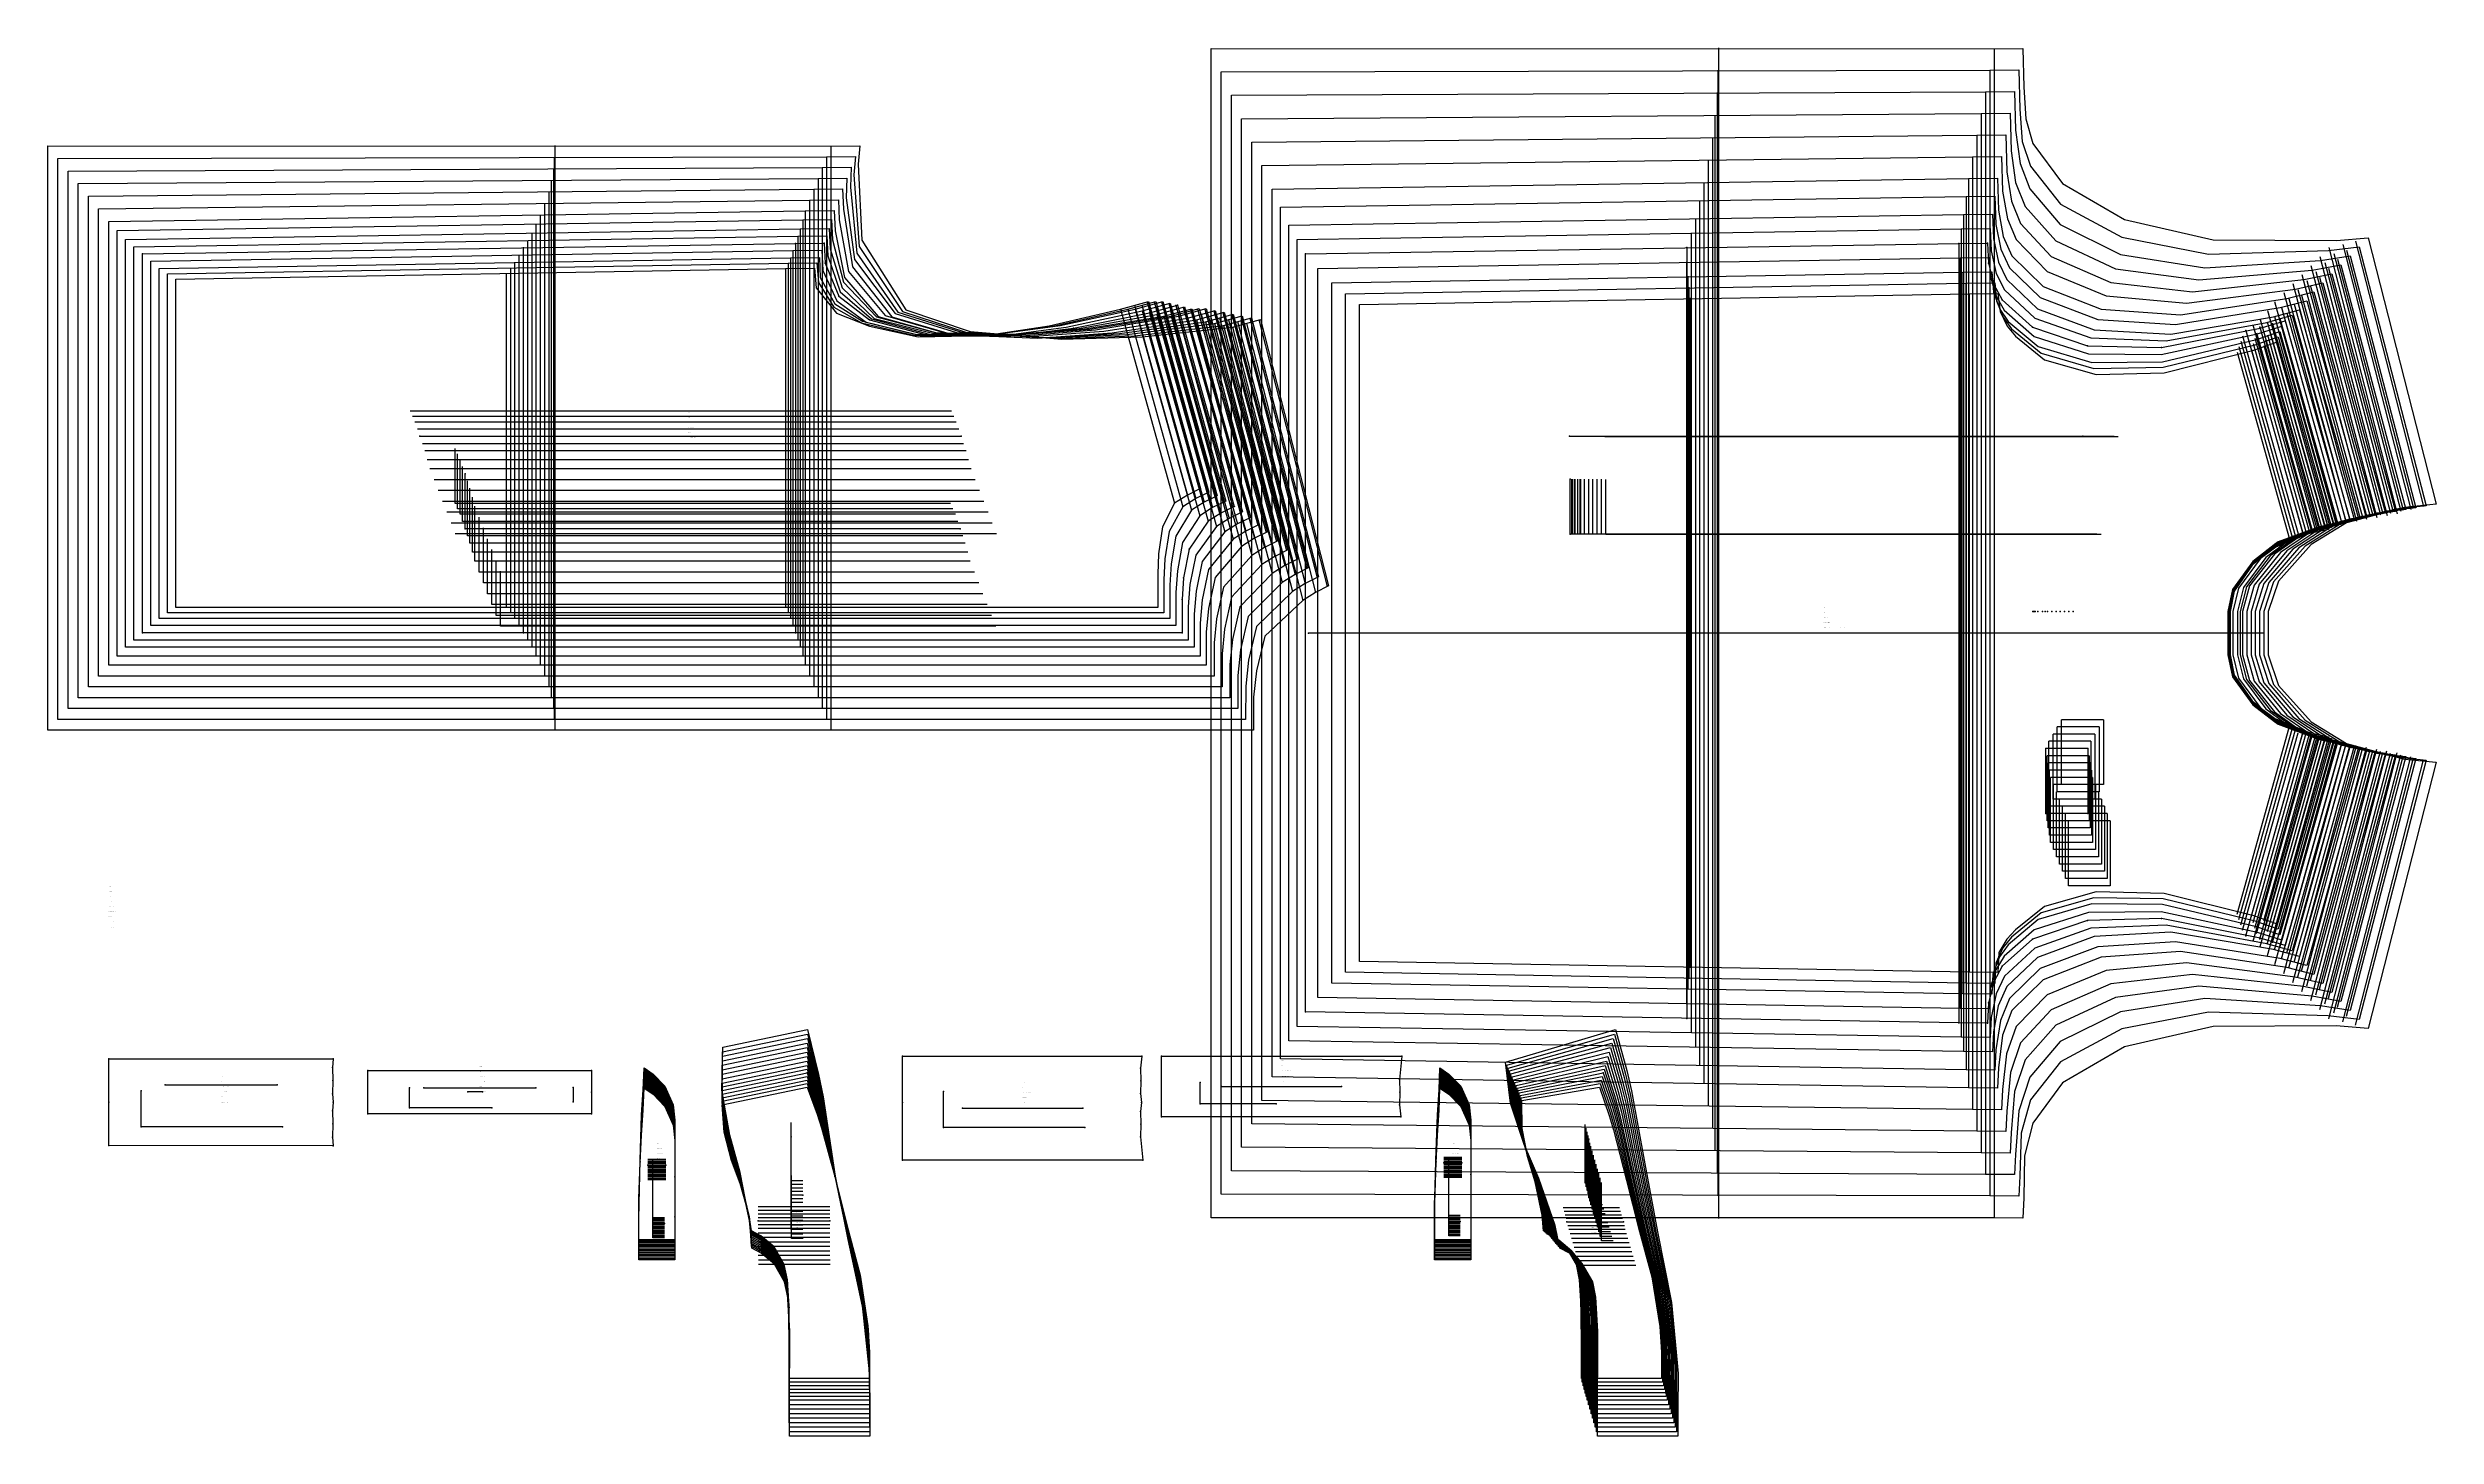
# Model space of a CAD drawing. Extents: x -42 to 1612, y -353 to 609.
import ezdxf

# ---------------------------------------------------------------- set-up
doc = ezdxf.new("R2010")
doc.units = 0

# ---------------------------------------------------------------- blocks, each defined once
blk = doc.blocks.new('GMX732XS17SBK_42')
at = {"layer": '1'}
for points in [[(46.416, 449.0289), (468.6554, 456.3746), (488.6529, 456.5904)], [(46.416, 221.5135), (46.416, 449.0289)], [(488.6529, 456.5904), (489.8365, 443.1081), (504.0224, 425.572), (526.7859, 416.5804), (560.3672, 409.0747), (606.9102, 409.9764), (651.2078, 416.7023), (700.6819, 428.3431)], [(700.6819, 428.3431), (719.9707, 433.6466)], [(719.9707, 433.6466), (756.0361, 304.0406)], [(756.0361, 304.0406), (746.8896, 299.5067), (738.0682, 293.9365)], [(738.0682, 293.9365), (729.7243, 277.5713), (726.8592, 258.7854), (726.407, 244.5665), (726.3765, 221.5135)], [(726.3765, 221.5135), (46.416, 221.5135)]]:
    blk.add_lwpolyline(points, dxfattribs=at)
at = {"layer": '5'}
blk.add_line((208.628, 357.8022), (583.4634, 357.8022), dxfattribs=at)
at = {"layer": '6'}
blk.add_line((726.3765, 221.5135), (46.416, 221.5135), dxfattribs=at)
at = {"layer": '7'}
blk.add_line((208.628, 357.8022), (583.4634, 357.8022), dxfattribs=at)
at = {"layer": '8'}
for p, q in [((275.3767, 221.5135), (275.3767, 453.2097)), ((468.6554, 456.3746), (468.6554, 221.5135)), ((710.3263, 431.005), (746.8896, 299.5067)), ((719.008, 433.3748), (755.0989, 303.5682)), ((700.6819, 428.3431), (738.0682, 293.9365))]:
    blk.add_line(p, q, dxfattribs=at)
blk.add_lwpolyline([(582.8589, 293.6342), (239.8675, 293.6342), (239.8675, 331.7545)], dxfattribs=at)
at = {"layer": '1'}
for s, p in [('SIZE: 42', (401.2261, 342.608)), ('Piece Name: GMX732XS17SBK', (401.2261, 339.0519))]:
    blk.add_text(s, height=0.25, dxfattribs=at).set_placement(p)
blk = doc.blocks.new('GMX732XS17SBK_44')
at = {"layer": '1'}
for points in [[(40.6172, 452.7804), (470.3573, 460.1261), (490.3547, 460.342)], [(40.6172, 217.7644), (40.6172, 452.7804)], [(490.3547, 460.342), (491.5383, 446.8699), (502.1073, 429.603), (521.3097, 418.9349), (558.2159, 410.0958), (609.5493, 410.3066), (654.9492, 416.8293), (705.6832, 428.3431)], [(705.6832, 428.3431), (724.9694, 433.6466)], [(724.9694, 433.6466), (761.835, 301.5412)], [(761.835, 301.5412), (752.6884, 297.0073), (743.867, 291.4371)], [(743.867, 291.4371), (734.3496, 274.3251), (731.2279, 255.265), (730.6082, 240.8175), (730.5777, 217.7644)], [(730.5777, 217.7644), (40.6172, 217.7644)]]:
    blk.add_lwpolyline(points, dxfattribs=at)
at = {"layer": '5'}
blk.add_line((210.3324, 354.0532), (585.1653, 354.0532), dxfattribs=at)
at = {"layer": '6'}
blk.add_line((730.5777, 217.7644), (40.6172, 217.7644), dxfattribs=at)
at = {"layer": '7'}
blk.add_line((210.3324, 354.0532), (585.1653, 354.0532), dxfattribs=at)
at = {"layer": '8'}
for p, q in [((278.3256, 217.7644), (278.3256, 456.9588)), ((470.3573, 460.1261), (470.3573, 217.7644)), ((715.325, 431.005), (752.6884, 297.0073)), ((724.0067, 433.3748), (760.8977, 301.0688)), ((705.6832, 428.3431), (743.867, 291.4371))]:
    blk.add_line(p, q, dxfattribs=at)
blk.add_lwpolyline([(584.5607, 289.8852), (241.5693, 289.8852), (241.5693, 328.0055)], dxfattribs=at)
at = {"layer": '1'}
for s, p in [('SIZE: 44', (401.2261, 342.608)), ('Piece Name: GMX732XS17SBK', (401.2261, 339.0519))]:
    blk.add_text(s, height=0.25, dxfattribs=at).set_placement(p)
blk = doc.blocks.new('GMX732XS17SBK_46')
at = {"layer": '1'}
for points in [[(34.8184, 456.5295), (472.0591, 463.8752), (492.0565, 464.0911)], [(492.0565, 464.0911), (492.7042, 450.1795), (502.7067, 431.9321), (521.8913, 420.0348), (559.6611, 410.7663), (612.2671, 410.6901), (658.7287, 416.9868), (710.6819, 428.3406)], [(34.8184, 214.0128), (34.8184, 456.5295)], [(710.6819, 428.3406), (729.9681, 433.6441)], [(729.9681, 433.6441), (767.6338, 299.0393)], [(767.6338, 299.0393), (758.4872, 294.5054), (749.6658, 288.9352)], [(749.6658, 288.9352), (738.9724, 271.0765), (735.5942, 251.7395), (734.8093, 237.0659), (734.7789, 214.0128)], [(734.7789, 214.0128), (34.8184, 214.0128)]]:
    blk.add_lwpolyline(points, dxfattribs=at)
at = {"layer": '5'}
blk.add_line((212.0342, 350.3016), (586.867, 350.3016), dxfattribs=at)
at = {"layer": '6'}
blk.add_line((734.7789, 214.0128), (34.8184, 214.0128), dxfattribs=at)
at = {"layer": '7'}
blk.add_line((212.0342, 350.3016), (586.867, 350.3016), dxfattribs=at)
at = {"layer": '8'}
for p, q in [((472.0591, 463.8752), (472.0591, 214.0128)), ((281.2797, 214.0128), (281.2797, 460.7052)), ((720.3237, 431.0025), (758.4872, 294.5054)), ((729.0055, 433.3723), (766.6965, 298.5669)), ((710.6819, 428.3406), (749.6658, 288.9352))]:
    blk.add_line(p, q, dxfattribs=at)
blk.add_lwpolyline([(586.2625, 286.1336), (243.2711, 286.1336), (243.2711, 324.2539)], dxfattribs=at)
at = {"layer": '1'}
for s, p in [('SIZE: 46', (401.2261, 342.608)), ('Piece Name: GMX732XS17SBK', (401.2261, 339.0519))]:
    blk.add_text(s, height=0.25, dxfattribs=at).set_placement(p)
blk = doc.blocks.new('GMX732XS17SBK_48')
at = {"layer": '1'}
for points in [[(29.0221, 461.5308), (473.7609, 468.8764), (493.7608, 469.0923)], [(493.7608, 469.0923), (494.4085, 455.1807), (504.0859, 434.0454), (524.51, 419.2499), (562.7497, 409.7757), (616.0415, 409.5827), (663.0721, 415.7879), (715.6806, 427.0909)], [(29.0221, 209.0141), (29.0221, 461.5308)], [(715.6806, 427.0909), (734.9668, 432.3944)], [(734.9668, 432.3944), (773.4326, 295.2903)], [(755.4646, 285.1862), (743.5952, 266.5807), (739.9605, 246.9693), (739.0105, 232.0672), (738.98, 209.0141)], [(773.4326, 295.2903), (764.2861, 290.7564), (755.4646, 285.1862)], [(738.98, 209.0141), (29.0221, 209.0141)]]:
    blk.add_lwpolyline(points, dxfattribs=at)
at = {"layer": '5'}
blk.add_line((213.736, 345.3029), (588.5689, 345.3029), dxfattribs=at)
at = {"layer": '6'}
blk.add_line((738.98, 209.0141), (29.0221, 209.0141), dxfattribs=at)
at = {"layer": '7'}
blk.add_line((213.736, 345.3029), (588.5689, 345.3029), dxfattribs=at)
at = {"layer": '8'}
for p, q in [((284.2311, 209.0141), (284.2311, 465.7065)), ((473.7609, 468.8764), (473.7609, 209.0141)), ((734.0042, 432.1226), (772.4953, 294.8179)), ((715.6806, 427.0909), (755.4646, 285.1862)), ((725.3225, 429.7528), (764.2861, 290.7564))]:
    blk.add_line(p, q, dxfattribs=at)
blk.add_lwpolyline([(587.9643, 281.1349), (244.9729, 281.1349), (244.9729, 319.2552)], dxfattribs=at)
at = {"layer": '1'}
for s, p in [('SIZE: 48', (401.2261, 342.608)), ('Piece Name: GMX732XS17SBK', (401.2261, 339.0519))]:
    blk.add_text(s, height=0.25, dxfattribs=at).set_placement(p)
blk = doc.blocks.new('GMX732XS17SBK_50')
at = {"layer": '1'}
for points in [[(23.2207, 466.5295), (475.4627, 473.8752), (495.4601, 474.0911)], [(23.2207, 204.0128), (23.2207, 466.5295)], [(495.4601, 474.0911), (496.1103, 460.1795), (505.5921, 437.355), (526.73, 420.8552), (565.9603, 410.4234), (620.8573, 409.2855), (667.9565, 415.0411), (720.6793, 425.8387)], [(720.6793, 425.8387), (739.9656, 431.1422)], [(739.9656, 431.1422), (779.2314, 291.5387)], [(761.2635, 281.4346), (748.218, 262.0823), (744.3293, 242.1967), (743.2117, 227.0659), (743.1812, 204.0128)], [(779.2314, 291.5387), (770.0849, 287.0048), (761.2635, 281.4346)], [(743.1812, 204.0128), (23.2207, 204.0128)]]:
    blk.add_lwpolyline(points, dxfattribs=at)
at = {"layer": '2'}
for p in [(23.2207, 466.5295), (23.2207, 466.5295), (287.1826, 470.7052), (475.4627, 473.8752), (495.4601, 474.0911), (495.4601, 474.0911), (739.0029, 430.8704), (739.9656, 431.1422), (739.9656, 431.1422), (720.6793, 425.8387), (730.3212, 428.5006), (215.4378, 340.3016), (590.2707, 340.3016), (246.6747, 314.2539), (761.2635, 281.4346), (770.0849, 287.0048), (778.2941, 291.0663), (779.2314, 291.5387), (779.2314, 291.5387), (246.6747, 276.1336), (589.6661, 276.1336), (23.2207, 204.0128), (287.1826, 204.0128), (475.4627, 204.0128), (743.1812, 204.0128), (743.1812, 204.0128)]:
    blk.add_point(p, dxfattribs=at)
at = {"layer": '3'}
for p in [(475.4627, 473.8752), (496.1103, 460.1795), (505.5921, 437.355), (526.73, 420.8552), (667.9565, 415.0411), (720.6793, 425.8387), (720.6793, 425.8387), (565.9603, 410.4234), (620.8573, 409.2855), (761.2635, 281.4346), (761.2635, 281.4346), (770.0849, 287.0048), (748.218, 262.0823), (744.3293, 242.1967), (743.2117, 227.0659)]:
    blk.add_point(p, dxfattribs=at)
at = {"layer": '4'}
for p in [(720.6793, 425.8387, -3.998), (720.6793, 425.8387, -3.998), (761.2635, 281.4346, -3.998), (761.2635, 281.4346, -3.998)]:
    blk.add_point(p, dxfattribs=at)
at = {"layer": '5'}
blk.add_line((215.4378, 340.3016), (590.2707, 340.3016), dxfattribs=at)
at = {"layer": '6'}
blk.add_line((743.1812, 204.0128), (23.2207, 204.0128), dxfattribs=at)
at = {"layer": '7'}
blk.add_line((215.4378, 340.3016), (590.2707, 340.3016), dxfattribs=at)
at = {"layer": '8'}
for p, q in [((287.1826, 204.0128), (287.1826, 470.7052)), ((475.4627, 473.8752), (475.4627, 204.0128)), ((739.0029, 430.8704), (778.2941, 291.0663)), ((720.6793, 425.8387), (761.2635, 281.4346)), ((730.3212, 428.5006), (770.0849, 287.0048))]:
    blk.add_line(p, q, dxfattribs=at)
blk.add_lwpolyline([(589.6661, 276.1336), (246.6747, 276.1336), (246.6747, 314.2539)], dxfattribs=at)
at = {"layer": '1'}
for s, p in [('SIZE: 50', (401.2261, 356.832)), ('CATEGORY: BACK', (401.2261, 349.7199)), ('Fabric: 1', (401.2261, 353.276)), ('ANNOTATION: 1XFABRIC', (401.2261, 346.164)), ('Quantity: 1', (401.2261, 342.608)), ('Piece Name: GMX732XS17SBK', (401.2261, 339.0519))]:
    blk.add_text(s, height=0.25, dxfattribs=at).set_placement(p)
at = {"layer": '2'}
for s, p in [('# 369', (23.2207, 466.5295)), ('# 369', (23.2207, 466.5295)), ('# 375', (287.1826, 470.7052)), ('# 8', (475.4627, 473.8752)), ('# 3', (495.4601, 474.0911)), ('# 3', (495.4601, 474.0911)), ('# 2', (739.0029, 430.8704)), ('# 2', (739.9656, 431.1422)), ('# 2', (739.9656, 431.1422)), ('# 2', (720.6793, 425.8387)), ('# 2', (730.3212, 428.5006)), ('# 138', (761.2635, 281.4346)), ('# 138', (770.0849, 287.0048)), ('# 138', (778.2941, 291.0663)), ('# 138', (779.2314, 291.5387)), ('# 138', (779.2314, 291.5387)), ('# 269', (23.2207, 204.0128)), ('# 275', (287.1826, 204.0128)), ('# 0', (475.4627, 204.0128)), ('# 60', (743.1812, 204.0128)), ('# 60', (743.1812, 204.0128))]:
    blk.add_text(s, height=0.25, dxfattribs=at).set_placement(p)
at = {"layer": '3'}
for s, p in [('# 1', (475.4627, 473.8752)), ('# 4', (496.1103, 460.1795)), ('# 5', (526.73, 420.8552)), ('# 2', (720.6793, 425.8387)), ('# 2', (720.6793, 425.8387)), ('# 6', (620.8573, 409.2855)), ('# 138', (761.2635, 281.4346)), ('# 138', (761.2635, 281.4346)), ('# 7', (748.218, 262.0823)), ('# 60', (743.2117, 227.0659))]:
    blk.add_text(s, height=0.25, dxfattribs=at).set_placement(p)
at = {"layer": '8'}
for s, p in [('O', (475.4627, 473.8752)), ('O', (739.0029, 430.8704)), ('O', (720.6793, 425.8387)), ('O', (730.3212, 428.5006)), ('B', (589.6661, 276.1336)), ('O', (287.1826, 204.0128))]:
    blk.add_text(s, height=0.25, dxfattribs=at).set_placement(p)
blk = doc.blocks.new('GMX732XS17SBK_52')
at = {"layer": '1'}
for points in [[(17.4245, 471.5307), (477.1644, 478.8764), (497.1619, 479.0923)], [(17.4245, 199.0141), (17.4245, 471.5307)], [(497.1619, 479.0923), (497.8121, 465.1807), (506.5624, 440.3116), (528.1016, 421.4953), (568.0482, 411.0406), (623.8977, 410.1034), (671.8707, 414.8506), (725.678, 424.589)], [(725.678, 424.589), (744.9643, 429.8925)], [(744.9643, 429.8925), (785.0302, 287.7897)], [(785.0302, 287.7897), (775.8837, 283.2558), (767.0623, 277.6855)], [(767.0623, 277.6855), (752.691, 257.7897), (748.6244, 237.5078), (747.4128, 222.0672), (747.3823, 199.0141)], [(747.3823, 199.0141), (17.4245, 199.0141)]]:
    blk.add_lwpolyline(points, dxfattribs=at)
at = {"layer": '5'}
blk.add_line((217.1396, 335.3029), (591.9724, 335.3029), dxfattribs=at)
at = {"layer": '6'}
blk.add_line((747.3823, 199.0141), (17.4245, 199.0141), dxfattribs=at)
at = {"layer": '7'}
blk.add_line((217.1396, 335.3029), (591.9724, 335.3029), dxfattribs=at)
at = {"layer": '8'}
for p, q in [((290.1341, 199.0141), (290.1341, 475.7065)), ((477.1644, 478.8764), (477.1644, 199.0141)), ((725.678, 424.589), (767.0623, 277.6855)), ((735.3199, 427.2509), (775.8837, 283.2558)), ((744.0016, 429.6207), (784.093, 287.3172))]:
    blk.add_line(p, q, dxfattribs=at)
blk.add_lwpolyline([(591.3679, 271.1349), (248.3765, 271.1349), (248.3765, 309.2552)], dxfattribs=at)
at = {"layer": '1'}
for s, p in [('SIZE: 52', (401.2261, 342.608)), ('Piece Name: GMX732XS17SBK', (401.2261, 339.0519))]:
    blk.add_text(s, height=0.25, dxfattribs=at).set_placement(p)
blk = doc.blocks.new('GMX732XS17SBK_54')
at = {"layer": '1'}
for points in [[(11.6256, 476.5295), (478.8662, 483.8751), (498.8637, 484.091)], [(498.8637, 484.091), (499.5139, 470.1794), (507.8019, 443.0675), (530.1031, 421.8864), (570.5171, 411.5512), (626.9406, 410.9212), (675.7874, 414.6576), (730.6768, 423.3368)], [(11.6256, 194.0129), (11.6256, 476.5295)], [(730.6768, 423.3368), (749.963, 428.6403)], [(749.963, 428.6403), (790.8291, 284.0381)], [(790.8291, 284.0381), (781.6825, 279.5042), (772.8611, 273.934)], [(772.8611, 273.934), (757.1639, 253.4946), (752.9221, 232.8165), (751.614, 217.0659), (751.5835, 194.0129)], [(751.5835, 194.0129), (11.6256, 194.0129)]]:
    blk.add_lwpolyline(points, dxfattribs=at)
at = {"layer": '5'}
blk.add_line((218.8414, 330.3017), (593.6743, 330.3017), dxfattribs=at)
at = {"layer": '6'}
blk.add_line((751.5835, 194.0129), (11.6256, 194.0129), dxfattribs=at)
at = {"layer": '7'}
blk.add_line((218.8414, 330.3017), (593.6743, 330.3017), dxfattribs=at)
at = {"layer": '8'}
for p, q in [((293.0856, 194.0129), (293.0856, 480.7052)), ((478.8662, 483.8751), (478.8662, 194.0129)), ((730.6768, 423.3368), (772.8611, 273.934)), ((740.3186, 425.9987), (781.6825, 279.5042)), ((749.0003, 428.3685), (789.8918, 283.5657))]:
    blk.add_line(p, q, dxfattribs=at)
blk.add_lwpolyline([(593.0697, 266.1336), (250.0783, 266.1336), (250.0783, 304.2539)], dxfattribs=at)
at = {"layer": '1'}
for s, p in [('SIZE: 54', (401.2261, 342.608)), ('Piece Name: GMX732XS17SBK', (401.2261, 339.0519))]:
    blk.add_text(s, height=0.25, dxfattribs=at).set_placement(p)
blk = doc.blocks.new('GMX732XS17SBK_56')
at = {"layer": '1'}
for points in [[(5.8268, 482.7804), (480.5681, 490.1261), (500.5655, 490.342)], [(5.8268, 187.7645), (5.8268, 482.7804)], [(500.5655, 490.342), (501.2157, 476.4304), (508.8078, 446.9131), (531.7338, 423.0853), (572.29, 412.0566), (629.1225, 410.5606), (679.2976, 414.4112), (735.6755, 423.3393)], [(735.6755, 423.3393), (754.9617, 428.6428)], [(754.9617, 428.6428), (796.6279, 279.0394)], [(778.6599, 268.9353), (761.6368, 247.9523), (757.2172, 226.8779), (755.8152, 210.8175), (755.7847, 187.7645)], [(796.6279, 279.0394), (787.4813, 274.5055), (778.6599, 268.9353)], [(755.7847, 187.7645), (5.8268, 187.7645)]]:
    blk.add_lwpolyline(points, dxfattribs=at)
at = {"layer": '5'}
blk.add_line((220.5432, 324.0532), (595.376, 324.0532), dxfattribs=at)
at = {"layer": '6'}
blk.add_line((755.7847, 187.7645), (5.8268, 187.7645), dxfattribs=at)
at = {"layer": '7'}
blk.add_line((220.5432, 324.0532), (595.376, 324.0532), dxfattribs=at)
at = {"layer": '8'}
for p, q in [((296.0371, 187.7645), (296.0371, 486.9561)), ((480.5681, 490.1261), (480.5681, 187.7645)), ((735.6755, 423.3393), (778.6599, 268.9353)), ((745.3173, 426.0012), (787.4813, 274.5055)), ((753.9991, 428.3711), (795.6906, 278.5669))]:
    blk.add_line(p, q, dxfattribs=at)
blk.add_lwpolyline([(594.7715, 259.8852), (251.7801, 259.8852), (251.7801, 298.0056)], dxfattribs=at)
at = {"layer": '1'}
for s, p in [('SIZE: 56', (401.2261, 342.608)), ('Piece Name: GMX732XS17SBK', (401.2261, 339.0519))]:
    blk.add_text(s, height=0.25, dxfattribs=at).set_placement(p)
blk = doc.blocks.new('GMX732XS17SBK_58')
at = {"layer": '1'}
for points in [[(0.028, 489.0288), (482.2699, 496.3745), (502.2673, 496.5904)], [(502.2673, 496.5904), (502.9175, 482.6788), (509.4301, 450.3268), (532.8514, 423.2479), (574.2102, 411.6934), (632.267, 409.7681), (683.3286, 413.954), (740.6742, 423.3393)], [(0.028, 181.5135), (0.028, 489.0288)], [(740.6742, 423.3393), (759.9604, 428.6428)], [(759.9604, 428.6428), (802.4267, 274.0381)], [(802.4267, 274.0381), (793.2802, 269.5042), (784.4587, 263.934)], [(784.4587, 263.934), (766.1098, 242.4075), (761.5149, 220.9369), (760.0163, 204.5666), (759.9858, 181.5135)], [(759.9858, 181.5135), (0.028, 181.5135)]]:
    blk.add_lwpolyline(points, dxfattribs=at)
at = {"layer": '5'}
blk.add_line((222.245, 317.8023), (597.0779, 317.8023), dxfattribs=at)
at = {"layer": '6'}
blk.add_line((759.9858, 181.5135), (0.028, 181.5135), dxfattribs=at)
at = {"layer": '7'}
blk.add_line((222.245, 317.8023), (597.0779, 317.8023), dxfattribs=at)
at = {"layer": '8'}
for p, q in [((482.2699, 496.3745), (482.2699, 181.5135)), ((298.9885, 181.5135), (298.9885, 493.2045)), ((740.6742, 423.3393), (784.4587, 263.934)), ((750.3161, 426.0012), (793.2802, 269.5042)), ((758.9978, 428.3711), (801.4894, 273.5657))]:
    blk.add_line(p, q, dxfattribs=at)
blk.add_lwpolyline([(596.4733, 253.6343), (253.4819, 253.6343), (253.4819, 291.7546)], dxfattribs=at)
at = {"layer": '1'}
for s, p in [('SIZE: 58', (401.2261, 342.608)), ('Piece Name: GMX732XS17SBK', (401.2261, 339.0519))]:
    blk.add_text(s, height=0.25, dxfattribs=at).set_placement(p)
blk = doc.blocks.new('GMX732XS17SBK_60')
at = {"layer": '1'}
for points in [[(-7.0232, 497.7791), (485.2213, 503.8751), (505.2188, 504.091)], [(-7.0232, 174.0129), (-7.0232, 497.7791)], [(505.2188, 504.091), (505.8664, 490.1794), (512.2977, 454.2917), (537.525, 423.8245), (579.1251, 411.8204), (637.6467, 409.382), (689.097, 413.1463), (746.9226, 422.0896)], [(746.9226, 422.0896), (766.2088, 427.3931)], [(766.2088, 427.3931), (809.4752, 267.7872)], [(809.4752, 267.7872), (800.3287, 263.2533), (791.5072, 257.683)], [(791.5072, 257.683), (771.8324, 235.613), (767.0623, 213.7461), (765.4671, 197.0659), (765.4367, 174.0129)], [(765.4367, 174.0129), (-7.0232, 174.0129)]]:
    blk.add_lwpolyline(points, dxfattribs=at)
at = {"layer": '5'}
blk.add_line((225.1965, 310.3017), (600.0293, 310.3017), dxfattribs=at)
at = {"layer": '6'}
blk.add_line((765.4367, 174.0129), (-7.0232, 174.0129), dxfattribs=at)
at = {"layer": '7'}
blk.add_line((225.1965, 310.3017), (600.0293, 310.3017), dxfattribs=at)
at = {"layer": '8'}
for p, q in [((301.94, 174.0129), (301.94, 501.2817)), ((485.2213, 503.8751), (485.2213, 174.0129)), ((746.9226, 422.0896), (791.5072, 257.683)), ((756.5644, 424.7516), (800.3287, 263.2533)), ((765.2462, 427.1214), (808.5379, 267.3147))]:
    blk.add_line(p, q, dxfattribs=at)
blk.add_lwpolyline([(599.4248, 246.1337), (256.4334, 246.1337), (256.4334, 284.254)], dxfattribs=at)
at = {"layer": '1'}
for s, p in [('SIZE: 60', (401.2261, 342.608)), ('Piece Name: GMX732XS17SBK', (401.2261, 339.0519))]:
    blk.add_text(s, height=0.25, dxfattribs=at).set_placement(p)
blk = doc.blocks.new('GMX732XS17SBK_62')
at = {"layer": '1'}
for points in [[(-14.0691, 506.5294), (488.1728, 511.3757), (508.1728, 511.5916)], [(-14.0691, 166.5123), (-14.0691, 506.5294)], [(508.1728, 511.5916), (508.8205, 497.68), (515.0155, 457.5633), (542.2773, 422.9786), (584.1696, 410.8247), (643.1204, 408.2797), (694.9313, 411.9576), (753.171, 420.8399)], [(753.171, 420.8399), (772.4572, 426.1435)], [(772.4572, 426.1435), (816.5237, 261.5362)], [(798.5557, 251.4321), (777.555, 228.8185), (772.6071, 206.5554), (770.918, 189.5653), (770.8875, 166.5123)], [(816.5237, 261.5362), (807.3772, 257.0023), (798.5557, 251.4321)], [(770.8875, 166.5123), (-14.0691, 166.5123)]]:
    blk.add_lwpolyline(points, dxfattribs=at)
at = {"layer": '5'}
blk.add_line((228.1479, 302.8011), (602.9808, 302.8011), dxfattribs=at)
at = {"layer": '6'}
blk.add_line((770.8875, 166.5123), (-14.0691, 166.5123), dxfattribs=at)
at = {"layer": '7'}
blk.add_line((228.1479, 302.8011), (602.9808, 302.8011), dxfattribs=at)
at = {"layer": '8'}
for p, q in [((304.8915, 166.5123), (304.8915, 509.3589)), ((488.1728, 511.3757), (488.1728, 166.5123)), ((753.171, 420.8399), (798.5557, 251.4321)), ((762.8129, 423.5019), (807.3772, 257.0023)), ((771.4946, 425.8717), (815.5864, 261.0638))]:
    blk.add_line(p, q, dxfattribs=at)
blk.add_lwpolyline([(602.3763, 238.6331), (259.3848, 238.6331), (259.3848, 276.7534)], dxfattribs=at)
at = {"layer": '1'}
for s, p in [('SIZE: 62', (401.2261, 342.608)), ('Piece Name: GMX732XS17SBK', (401.2261, 339.0519))]:
    blk.add_text(s, height=0.25, dxfattribs=at).set_placement(p)
blk = doc.blocks.new('GMX732XS17SBK_64')
at = {"layer": '1'}
for points in [[(-21.1176, 515.2797), (491.1243, 518.8763), (511.1243, 519.0922)], [(-21.1176, 159.0117), (-21.1176, 515.2797)], [(511.1243, 519.0922), (510.7305, 505.3534), (516.3871, 462.6052), (544.5481, 425.2468), (587.1007, 412.1836), (647.2149, 408.6581), (700.0012, 411.5308), (759.4194, 419.5903)], [(759.4194, 419.5903), (778.7056, 424.8938)], [(778.7056, 424.8938), (823.5722, 255.2853)], [(823.5722, 255.2853), (814.4257, 250.7514), (805.6042, 245.1812)], [(805.6042, 245.1812), (783.2776, 222.024), (778.1545, 199.3647), (776.3688, 182.0647), (776.3383, 159.0117)], [(776.3383, 159.0117), (-21.1176, 159.0117)]]:
    blk.add_lwpolyline(points, dxfattribs=at)
at = {"layer": '5'}
blk.add_line((231.0994, 295.3005), (605.9323, 295.3005), dxfattribs=at)
at = {"layer": '6'}
blk.add_line((776.3383, 159.0117), (-21.1176, 159.0117), dxfattribs=at)
at = {"layer": '7'}
blk.add_line((231.0994, 295.3005), (605.9323, 295.3005), dxfattribs=at)
at = {"layer": '8'}
for p, q in [((306.5933, 159.0117), (306.5933, 517.4362)), ((491.1243, 518.8763), (491.1243, 159.0117)), ((759.4194, 419.5903), (805.6042, 245.1812)), ((769.0612, 422.2522), (814.4257, 250.7514)), ((777.743, 424.622), (822.6349, 254.8129))]:
    blk.add_line(p, q, dxfattribs=at)
blk.add_lwpolyline([(605.3278, 231.1324), (262.3363, 231.1324), (262.3363, 269.2527)], dxfattribs=at)
at = {"layer": '1'}
for s, p in [('SIZE: 64', (401.2261, 342.608)), ('Piece Name: GMX732XS17SBK', (401.2261, 339.0519))]:
    blk.add_text(s, height=0.25, dxfattribs=at).set_placement(p)
blk = doc.blocks.new('GMX732XS17SBK_66')
at = {"layer": '1'}
for points in [[(-28.1687, 524.03), (494.0758, 526.3769), (514.0757, 526.5929)], [(-28.1687, 151.5111), (-28.1687, 524.03)], [(514.0757, 526.5929), (513.682, 512.854), (517.9594, 467.1848), (546.3795, 426.3314), (589.7398, 412.5849), (651.1341, 408.4194), (704.9923, 410.7714), (765.6678, 418.3406)], [(765.6678, 418.3406), (784.954, 423.6441)], [(784.954, 423.6441), (830.6207, 249.0343)], [(830.6207, 249.0343), (821.4742, 244.5005), (812.6527, 238.9302)], [(812.6527, 238.9302), (789.0003, 215.2295), (783.7018, 192.1739), (781.8197, 174.5641), (781.7892, 151.5111)], [(781.7892, 151.5111), (-28.1687, 151.5111)]]:
    blk.add_lwpolyline(points, dxfattribs=at)
at = {"layer": '5'}
blk.add_line((234.0484, 287.7998), (608.8838, 287.7998), dxfattribs=at)
at = {"layer": '6'}
blk.add_line((781.7892, 151.5111), (-28.1687, 151.5111), dxfattribs=at)
at = {"layer": '7'}
blk.add_line((234.0484, 287.7998), (608.8838, 287.7998), dxfattribs=at)
at = {"layer": '8'}
for p, q in [((308.2926, 151.5111), (308.2926, 525.5133)), ((494.0758, 526.3769), (494.0758, 151.5111)), ((765.6678, 418.3406), (812.6527, 238.9302)), ((775.3097, 421.0025), (821.4716, 244.5005)), ((783.9914, 423.3723), (829.6809, 248.5619))]:
    blk.add_line(p, q, dxfattribs=at)
blk.add_lwpolyline([(608.2793, 223.6318), (265.2878, 223.6318), (265.2878, 261.7521)], dxfattribs=at)
at = {"layer": '1'}
for s, p in [('SIZE: 66', (401.2261, 342.608)), ('Piece Name: GMX732XS17SBK', (401.2261, 339.0519))]:
    blk.add_text(s, height=0.25, dxfattribs=at).set_placement(p)
blk = doc.blocks.new('GMX732XS17SBK_68')
at = {"layer": '1'}
for points in [[(-35.2146, 532.7803), (497.0272, 533.8776), (517.0272, 534.0935)], [(-35.2146, 144.0104), (-35.2146, 532.7803)], [(517.0272, 534.0935), (515.8868, 521.33), (519.6307, 471.6222), (549.7018, 426.6692), (593.598, 412.4605), (655.8382, 407.858), (710.4025, 409.857), (771.9162, 417.0909)], [(771.9162, 417.0909), (791.2024, 422.3944)], [(791.2024, 422.3944), (837.6692, 242.7834)], [(819.7012, 232.6793), (794.7229, 208.435), (789.2466, 184.9832), (787.2705, 167.0635), (787.24, 144.0104)], [(837.6692, 242.7834), (828.5227, 238.2495), (819.7012, 232.6793)], [(787.24, 144.0104), (-35.2146, 144.0104)]]:
    blk.add_lwpolyline(points, dxfattribs=at)
at = {"layer": '5'}
blk.add_line((237.0024, 280.2992), (611.8352, 280.2992), dxfattribs=at)
at = {"layer": '6'}
blk.add_line((787.24, 144.0104), (-35.2146, 144.0104), dxfattribs=at)
at = {"layer": '7'}
blk.add_line((237.0024, 280.2992), (611.8352, 280.2992), dxfattribs=at)
at = {"layer": '8'}
for p, q in [((308.7472, 144.0104), (308.7472, 533.5906)), ((497.0272, 533.8776), (497.0272, 144.0104)), ((771.9162, 417.0909), (819.7012, 232.6793)), ((781.558, 419.7528), (828.5227, 238.2495)), ((790.2398, 422.1227), (836.7319, 242.311))]:
    blk.add_line(p, q, dxfattribs=at)
blk.add_lwpolyline([(611.2282, 216.1312), (268.2393, 216.1312), (268.2393, 254.2515)], dxfattribs=at)
at = {"layer": '1'}
for s, p in [('SIZE: 68', (401.2261, 342.608)), ('Piece Name: GMX732XS17SBK', (401.2261, 339.0519))]:
    blk.add_text(s, height=0.25, dxfattribs=at).set_placement(p)
blk = doc.blocks.new('GMX732XS17SBK_70')
at = {"layer": '1'}
for points in [[(-42.2657, 541.495), (499.9787, 541.3426), (519.9787, 541.5585)], [(-42.2657, 136.4743), (-42.2657, 541.495)], [(519.9787, 541.5585), (518.8382, 528.795), (521.4087, 476.1103), (551.9522, 427.7183), (596.5698, 412.8466), (659.9708, 407.5989), (715.5079, 409.0772), (778.1646, 415.8057)], [(778.1646, 415.8057), (797.4483, 421.1092)], [(797.4483, 421.1092), (844.7177, 236.4969)], [(844.7177, 236.4969), (835.5711, 231.963), (826.7497, 226.3928)], [(826.7497, 226.3928), (800.4455, 201.6049), (794.794, 177.7569), (792.7214, 159.5273), (792.6909, 136.4743)], [(792.6909, 136.4743), (-42.2657, 136.4743)]]:
    blk.add_lwpolyline(points, dxfattribs=at)
at = {"layer": '5'}
blk.add_line((239.9538, 272.763), (614.7842, 272.763), dxfattribs=at)
at = {"layer": '6'}
blk.add_line((792.6909, 136.4743), (-42.2657, 136.4743), dxfattribs=at)
at = {"layer": '7'}
blk.add_line((239.9538, 272.763), (614.7842, 272.763), dxfattribs=at)
at = {"layer": '8'}
for p, q in [((309.1993, 136.4743), (309.1993, 541.6322)), ((499.9787, 541.3426), (499.9787, 136.4743)), ((778.1646, 415.8057), (826.7497, 226.3928)), ((787.8039, 418.4676), (835.5711, 231.963)), ((796.4856, 420.8374), (843.7804, 236.0245))]:
    blk.add_line(p, q, dxfattribs=at)
blk.add_lwpolyline([(614.1797, 208.595), (271.1908, 208.595), (271.1908, 246.7153)], dxfattribs=at)
at = {"layer": '1'}
for s, p in [('SIZE: 70', (401.2261, 342.5724)), ('Piece Name: GMX732XS17SBK', (401.2261, 339.0164))]:
    blk.add_text(s, height=0.25, dxfattribs=at).set_placement(p)
blk = doc.blocks.new('GMX732XS17SFR_42')
at = {"layer": '1'}
for points in [[(865.9978, 431.5308), (1288.2372, 438.8714), (1308.2372, 439.0899)], [(865.9978, -23.6779), (865.9978, 431.5308)], [(1308.2372, 439.0899), (1309.8527, 426.7023), (1314.6863, 416.5626), (1320.353, 409.5471), (1340.4495, 393.1743), (1376.2305, 383.0549), (1423.3475, 384.2106), (1485.4886, 399.8291), (1501.0334, 405.3206)], [(1501.0334, 405.3206), (1537.048, 275.6993)], [(1537.048, 275.6993), (1523.2787, 272.5344), (1498.4553, 262.4125), (1484.1779, 250.8708), (1471.8005, 232.9003), (1468.9582, 218.8363), (1468.9582, 209.55), (1468.9582, 203.8351)], [(1468.9582, 203.8351), (1468.9582, 198.12), (1468.9582, 188.8338), (1471.8005, 174.7673), (1484.1779, 156.7968), (1498.4553, 145.255), (1523.2787, 135.1331), (1537.048, 131.9708)], [(1537.048, 131.9708), (1501.0334, 2.3495)], [(1501.0334, 2.3495), (1485.4225, 7.8613), (1423.3475, 23.4569), (1376.2305, 24.6101), (1340.4495, 14.4933), (1320.353, -1.8771), (1314.3586, -8.1484), (1308.9128, -17.4752), (1308.2372, -31.4199)], [(1308.2372, -31.4199), (1288.2372, -31.1989), (865.9978, -23.6779)]]:
    blk.add_lwpolyline(points, dxfattribs=at)
at = {"layer": '13'}
blk.add_point((1333.9318, 218.8363), dxfattribs=at)
at = {"layer": '5'}
blk.add_line((1018.6163, 340.2127), (1374.2594, 340.2127), dxfattribs=at)
at = {"layer": '7'}
blk.add_line((1018.6163, 340.2127), (1374.2594, 340.2127), dxfattribs=at)
at = {"layer": '8'}
for p, q in [((1094.956, 436.0774), (1094.956, -28.222)), ((1288.2372, 438.8714), (1288.2372, -31.1989)), ((1473.8452, 398.5895), (1510.0148, 268.9759)), ((1483.6344, 400.7206), (1519.5423, 272.0391)), ((1492.3313, 403.0371), (1528.3181, 274.0762)), ((1474.9628, 203.8351), (837.9968, 203.8351)), ((1381.2749, 143.8403), (1352.2757, 143.8403)), ((1352.2757, 98.8391), (1352.2757, 143.8403)), ((1381.2749, 143.8403), (1381.2749, 98.8391)), ((1473.8706, 9.1669), (1509.9666, 138.5164)), ((1483.6344, 6.9495), (1519.5525, 135.664)), ((1492.3415, 4.6635), (1528.3206, 133.599)), ((1381.2749, 98.8391), (1352.2757, 98.8391))]:
    blk.add_line(p, q, dxfattribs=at)
blk.add_lwpolyline([(1362.2783, 272.2931), (1019.2868, 272.2931), (1019.2868, 310.4109)], dxfattribs=at)
at = {"layer": '1'}
for s, p in [('SIZE: 42', (1201.5216, 207.3911)), ('Piece Name: GMX732XS17SFR', (1201.5216, 203.8351))]:
    blk.add_text(s, height=0.25, dxfattribs=at).set_placement(p)
blk = doc.blocks.new('GMX732XS17SFR_44')
at = {"layer": '1'}
for points in [[(856.4499, 439.0314), (1286.0021, 446.372), (1306.002, 446.5905)], [(1306.002, 446.5905), (1307.2187, 434.0556), (1311.8542, 422.6687), (1317.6022, 414.6449), (1338.034, 397.7666), (1374.5414, 387.1723), (1422.7176, 388.0282), (1486.3522, 403.5629), (1502.2805, 409.0696)], [(856.4499, -31.1786), (856.4499, 439.0314)], [(1502.2805, 409.0696), (1539.0953, 276.949)], [(1539.0953, 276.949), (1524.8662, 273.7943), (1499.1817, 263.5505), (1484.3634, 251.7598), (1471.4525, 233.3194), (1468.4096, 218.8363), (1468.4096, 209.55), (1468.4096, 203.8351)], [(1468.4096, 203.8351), (1468.4096, 198.12), (1468.4096, 188.8338), (1471.4525, 174.3482), (1484.3634, 155.9078), (1499.1817, 144.1171), (1524.8662, 133.8733), (1539.0953, 130.7211)], [(1539.0953, 130.7211), (1502.2805, -1.3996)], [(1502.2805, -1.3996), (1486.2836, 4.1276), (1422.7176, 19.6393), (1374.5414, 20.4928), (1338.034, 9.901), (1317.6022, -6.9749), (1311.6967, -14.3434), (1306.6777, -24.9759), (1306.002, -38.9205)], [(1306.002, -38.9205), (1286.0021, -38.6995), (856.4499, -31.1786)]]:
    blk.add_lwpolyline(points, dxfattribs=at)
at = {"layer": '13'}
blk.add_point((1333.3832, 218.8363), dxfattribs=at)
at = {"layer": '5'}
blk.add_line((1016.5665, 340.2127), (1372.2097, 340.2127), dxfattribs=at)
at = {"layer": '7'}
blk.add_line((1016.5665, 340.2127), (1372.2097, 340.2127), dxfattribs=at)
at = {"layer": '8'}
for p, q in [((1094.1559, 443.5755), (1094.1559, -35.7201)), ((1286.0021, 446.372), (1286.0021, -38.6995)), ((1475.0923, 402.3386), (1512.0621, 270.2256)), ((1484.8815, 404.4697), (1521.5896, 273.2888)), ((1493.5785, 406.7861), (1530.3653, 275.3259)), ((1472.913, 203.8351), (835.9471, 203.8351)), ((1378.326, 138.839), (1349.3268, 138.839)), ((1349.3268, 93.8378), (1349.3268, 138.839)), ((1378.326, 138.839), (1378.326, 93.8378)), ((1475.1177, 5.4179), (1512.0138, 137.2667)), ((1484.8815, 3.2005), (1521.5998, 134.4143)), ((1493.5886, 0.9144), (1530.3678, 132.3493)), ((1378.326, 93.8378), (1349.3268, 93.8378))]:
    blk.add_line(p, q, dxfattribs=at)
blk.add_lwpolyline([(1360.2285, 272.2931), (1017.237, 272.2931), (1017.237, 310.4109)], dxfattribs=at)
at = {"layer": '1'}
for s, p in [('SIZE: 44', (1197.7726, 207.3911)), ('Piece Name: GMX732XS17SFR', (1197.7726, 203.8351))]:
    blk.add_text(s, height=0.25, dxfattribs=at).set_placement(p)
blk = doc.blocks.new('GMX732XS17SFR_46')
at = {"layer": '1'}
for points in [[(846.9021, 446.5321), (1283.9624, 453.8727), (1303.9624, 454.0911)], [(1303.9624, 454.0911), (1305.1714, 440.0957), (1309.6113, 428.2009), (1315.2984, 419.7401), (1336.0147, 402.397), (1373.1596, 391.3531), (1422.2781, 391.9017), (1487.2539, 407.3119), (1503.5302, 412.8186)], [(846.9021, -38.6792), (846.9021, 446.5321)], [(1503.5302, 412.8186), (1541.1451, 278.1986)], [(1541.1451, 278.1986), (1526.4588, 275.0541), (1499.9107, 264.6884), (1484.5513, 252.6462), (1471.1071, 233.741), (1467.8635, 218.8363), (1467.8635, 209.55), (1467.8635, 203.8351)], [(1467.8635, 203.8351), (1467.8635, 198.12), (1467.8635, 188.8338), (1471.1071, 173.9265), (1484.5513, 155.0213), (1499.9107, 142.9792), (1526.4588, 132.6135), (1541.1451, 129.4715)], [(1541.1451, 129.4715), (1503.5302, -5.1486)], [(1503.5302, -5.1486), (1487.1853, 0.3785), (1422.2781, 15.7658), (1373.1596, 16.3119), (1336.0147, 5.2706), (1315.2984, -12.0701), (1309.3701, -20.5233), (1304.638, -32.4765), (1303.9624, -46.4211)], [(1303.9624, -46.4211), (1283.9624, -46.2001), (846.9021, -38.6792)]]:
    blk.add_lwpolyline(points, dxfattribs=at)
at = {"layer": '13'}
blk.add_point((1332.8371, 218.8363), dxfattribs=at)
at = {"layer": '5'}
blk.add_line((1014.5192, 340.2127), (1370.1624, 340.2127), dxfattribs=at)
at = {"layer": '7'}
blk.add_line((1014.5192, 340.2127), (1370.1624, 340.2127), dxfattribs=at)
at = {"layer": '8'}
for p, q in [((1093.3583, 451.0736), (1093.3583, -43.2182)), ((1283.9624, 453.8727), (1283.9624, -46.2001)), ((1476.342, 406.0876), (1514.1118, 271.4753)), ((1486.1312, 408.2187), (1523.6394, 274.5385)), ((1494.8282, 410.5352), (1532.4151, 276.5756)), ((1470.8658, 203.8351), (833.8998, 203.8351)), ((1375.3796, 133.8377), (1346.3804, 133.8377)), ((1346.3804, 88.8366), (1346.3804, 133.8377)), ((1375.3796, 133.8377), (1375.3796, 88.8366)), ((1476.3674, 1.6688), (1514.0636, 136.0171)), ((1486.1312, -0.5487), (1523.6495, 133.1646)), ((1494.8383, -2.8347), (1532.4176, 131.0996)), ((1375.3796, 88.8366), (1346.3804, 88.8366))]:
    blk.add_line(p, q, dxfattribs=at)
blk.add_lwpolyline([(1358.1812, 272.2931), (1015.1898, 272.2931), (1015.1898, 310.4109)], dxfattribs=at)
at = {"layer": '1'}
for s, p in [('SIZE: 46', (1194.0236, 207.3911)), ('Piece Name: GMX732XS17SFR', (1194.0236, 203.8351))]:
    blk.add_text(s, height=0.25, dxfattribs=at).set_placement(p)
blk = doc.blocks.new('GMX732XS17SFR_48')
at = {"layer": '1'}
for points in [[(837.3517, 456.532), (1282.0879, 463.8726), (1302.0879, 464.0911)], [(1302.0879, 464.0911), (1302.7635, 451.5968), (1306.7386, 437.7081), (1312.4358, 427.604), (1333.2562, 409.4328), (1371.0082, 397.3576), (1421.2494, 396.8877), (1488.0184, 411.2794), (1504.7773, 416.5677)], [(837.3517, -48.6792), (837.3517, 456.532)], [(1504.7773, 416.5677), (1543.1923, 279.4483)], [(1543.1923, 279.4483), (1528.0463, 276.3139), (1500.6371, 265.8263), (1484.7367, 253.5352), (1470.7591, 234.1601), (1467.3149, 218.8363), (1467.3149, 209.55), (1467.3149, 203.8351)], [(1467.3149, 203.8351), (1467.3149, 198.12), (1467.3149, 188.8338), (1470.7591, 173.5075), (1484.7367, 154.1323), (1500.6371, 141.8413), (1528.0463, 131.3536), (1543.1923, 128.2218)], [(1543.1923, 128.2218), (1504.7773, -8.8977)], [(1504.7773, -8.8977), (1487.9448, -3.5916), (1421.2494, 10.7798), (1371.0082, 10.3074), (1333.2562, -1.7654), (1312.4358, -19.934), (1306.8224, -29.3955), (1302.7635, -42.4765), (1302.0879, -56.4211)], [(1302.0879, -56.4211), (1282.0879, -56.2001), (837.3517, -48.6792)]]:
    blk.add_lwpolyline(points, dxfattribs=at)
at = {"layer": '13'}
blk.add_point((1332.2885, 218.8363), dxfattribs=at)
at = {"layer": '5'}
blk.add_line((1012.4695, 340.2127), (1368.1126, 340.2127), dxfattribs=at)
at = {"layer": '7'}
blk.add_line((1012.4695, 340.2127), (1368.1126, 340.2127), dxfattribs=at)
at = {"layer": '8'}
for p, q in [((1282.0879, 463.8726), (1282.0879, -56.2001)), ((1092.5582, 461.0736), (1092.5582, -53.2181)), ((1496.0753, 414.2842), (1534.4623, 277.8252)), ((1477.5892, 409.8367), (1516.1591, 272.7249)), ((1487.3783, 411.9677), (1525.6866, 275.7882)), ((1468.816, 203.8351), (831.8501, 203.8351)), ((1477.6146, -2.0803), (1516.1108, 134.7674)), ((1372.4306, 128.8365), (1343.4315, 128.8365)), ((1343.4315, 83.8353), (1343.4315, 128.8365)), ((1372.4306, 128.8365), (1372.4306, 83.8353)), ((1487.3783, -4.2977), (1525.6968, 131.915)), ((1496.0855, -6.5837), (1534.4649, 129.8499)), ((1372.4306, 83.8353), (1343.4315, 83.8353))]:
    blk.add_line(p, q, dxfattribs=at)
blk.add_lwpolyline([(1356.1315, 272.2931), (1013.14, 272.2931), (1013.14, 310.4109)], dxfattribs=at)
at = {"layer": '1'}
for s, p in [('SIZE: 48', (1190.272, 207.3911)), ('Piece Name: GMX732XS17SFR', (1190.272, 203.8351))]:
    blk.add_text(s, height=0.25, dxfattribs=at).set_placement(p)
blk = doc.blocks.new('GMX732XS17SFR_50')
at = {"layer": '1'}
for points in [[(828.8021, 466.532), (1281.0389, 473.8726), (1301.0388, 474.0911)], [(828.8021, -58.6791), (828.8021, 466.532)], [(1301.0388, 474.0911), (1301.7145, 460.1465), (1305.4508, 445.483), (1311.1049, 434.7287), (1332.0345, 415.8616), (1370.3275, 402.9304), (1421.5415, 401.6248), (1489.8523, 415.2011), (1507.0252, 420.3167)], [(1507.0252, 420.3167), (1546.2403, 280.698)], [(1546.2403, 280.698), (1530.6371, 277.5738), (1502.3643, 266.9667), (1485.9229, 254.4242), (1471.4144, 234.5818), (1467.767, 218.8363), (1467.767, 209.55), (1467.767, 203.8351)], [(1467.767, 203.8351), (1467.767, 198.12), (1467.767, 188.8338), (1471.4144, 173.0883), (1485.9229, 153.2459), (1502.3643, 140.7034), (1530.6371, 130.0963), (1546.2403, 126.9721)], [(1546.2403, 126.9721), (1507.0252, -12.6467)], [(1507.0252, -12.6467), (1489.7786, -7.5108), (1421.5415, 6.0453), (1370.3275, 4.7371), (1332.0345, -8.1915), (1311.1049, -27.0587), (1305.4508, -37.813), (1301.7145, -52.4765), (1301.0388, -66.421)], [(1301.0388, -66.421), (1281.0389, -66.2001), (828.8021, -58.6791)]]:
    blk.add_lwpolyline(points, dxfattribs=at)
at = {"layer": '13'}
blk.add_point((1332.7406, 218.8363), dxfattribs=at)
at = {"layer": '2'}
for p in [(828.8021, 466.532), (828.8021, 466.532), (1092.7588, 471.0735), (1281.0389, 473.8726), (1301.0388, 474.0911), (1301.0388, 474.0911), (1479.8371, 413.5857), (1489.6262, 415.7168), (1498.3232, 418.0332), (1507.0252, 420.3167), (1507.0252, 420.3167), (1011.4204, 340.2127), (1367.0636, 340.2127), (1012.091, 310.4109), (1012.091, 272.2931), (1355.0824, 272.2931), (1519.2071, 273.9746), (1528.7346, 277.0378), (1537.5103, 279.0749), (1546.2403, 280.698), (1546.2403, 280.698), (1332.7406, 218.8363), (830.801, 203.8351), (1467.767, 203.8351), (1467.767, 203.8351), (1467.767, 203.8351), (1519.1588, 133.5177), (1341.4833, 123.8352), (1341.4833, 123.8352), (1370.4825, 123.8352), (1370.4825, 123.8352), (1528.7448, 130.6653), (1537.5129, 128.6002), (1546.2403, 126.9721), (1546.2403, 126.9721), (1341.4833, 78.834), (1341.4833, 78.834), (1370.4825, 78.834), (1370.4825, 78.834), (1479.8625, -5.8293), (1489.6262, -8.0468), (1498.3334, -10.3328), (1507.0252, -12.6467), (1507.0252, -12.6467), (828.8021, -58.6791), (828.8021, -58.6791), (1092.7588, -63.2181), (1281.0389, -66.2001), (1301.0388, -66.421), (1301.0388, -66.421)]:
    blk.add_point(p, dxfattribs=at)
at = {"layer": '3'}
for p in [(1281.0389, 473.8726), (1301.7145, 460.1465), (1305.4508, 445.483), (1311.1049, 434.7287), (1332.0345, 415.8616), (1489.8523, 415.2011), (1370.3275, 402.9304), (1421.5415, 401.6248), (1502.3643, 266.9667), (1530.6371, 277.5738), (1485.9229, 254.4242), (1471.4144, 234.5818), (1467.767, 218.8363), (1467.767, 209.55), (1467.767, 198.12), (1467.767, 188.8338), (1471.4144, 173.0883), (1485.9229, 153.2459), (1502.3643, 140.7034), (1530.6371, 130.0963), (1370.3275, 4.7371), (1421.5415, 6.0453), (1332.0345, -8.1915), (1489.7786, -7.5108), (1311.1049, -27.0587), (1305.4508, -37.813), (1301.7145, -52.4765), (1281.0389, -66.2001)]:
    blk.add_point(p, dxfattribs=at)
at = {"layer": '4'}
for p in [(1311.1049, 434.7287, -3.998), (1467.767, 218.8363, -3.998), (1467.767, 188.8338, -3.998), (1311.1049, -27.0587, -3.998)]:
    blk.add_point(p, dxfattribs=at)
at = {"layer": '5'}
blk.add_line((1011.4204, 340.2127), (1367.0636, 340.2127), dxfattribs=at)
at = {"layer": '7'}
blk.add_line((1011.4204, 340.2127), (1367.0636, 340.2127), dxfattribs=at)
at = {"layer": '8'}
for p, q in [((1092.7588, 471.0735), (1092.7588, -63.2181)), ((1281.0389, 473.8726), (1281.0389, -66.2001)), ((1479.8371, 413.5857), (1519.2071, 273.9746)), ((1489.6262, 415.7168), (1528.7346, 277.0378)), ((1498.3232, 418.0332), (1537.5103, 279.0749)), ((1467.767, 203.8351), (830.801, 203.8351)), ((1479.8625, -5.8293), (1519.1588, 133.5177)), ((1370.4825, 123.8352), (1341.4833, 123.8352)), ((1341.4833, 78.834), (1341.4833, 123.8352)), ((1370.4825, 123.8352), (1370.4825, 78.834)), ((1489.6262, -8.0468), (1528.7448, 130.6653)), ((1498.3334, -10.3328), (1537.5129, 128.6002)), ((1370.4825, 78.834), (1341.4833, 78.834))]:
    blk.add_line(p, q, dxfattribs=at)
blk.add_lwpolyline([(1355.0824, 272.2931), (1012.091, 272.2931), (1012.091, 310.4109)], dxfattribs=at)
at = {"layer": '1'}
for s, p in [('SIZE: 50', (1187.5212, 221.6151)), ('Fabric: 1', (1187.5212, 218.0591)), ('ANNOTATION: 1XFABRIC', (1187.5212, 210.947)), ('Quantity: 1', (1187.5212, 207.3911)), ('CATEGORY: FRONT', (1187.5212, 214.5031)), ('Piece Name: GMX732XS17SFR', (1187.5212, 203.8351))]:
    blk.add_text(s, height=0.25, dxfattribs=at).set_placement(p)
at = {"layer": '13'}
blk.add_text('D', height=0.25, dxfattribs=at).set_placement((1332.7406, 218.8363))
at = {"layer": '2'}
for s, p in [('# 2', (828.8021, 466.532)), ('# 2', (828.8021, 466.532)), ('# 17', (1092.7588, 471.0735)), ('# 3', (1281.0389, 473.8726)), ('# 3', (1301.0388, 474.0911)), ('# 3', (1301.0388, 474.0911)), ('# 6', (1479.8371, 413.5857)), ('# 6', (1489.6262, 415.7168)), ('# 6', (1498.3232, 418.0332)), ('# 6', (1507.0252, 420.3167)), ('# 6', (1507.0252, 420.3167)), ('# 7', (1519.2071, 273.9746)), ('# 7', (1528.7346, 277.0378)), ('# 7', (1537.5103, 279.0749)), ('# 7', (1546.2403, 280.698)), ('# 7', (1546.2403, 280.698)), ('# 8', (1332.7406, 218.8363)), ('# 8', (1467.767, 203.8351)), ('# 8', (1467.767, 203.8351)), ('# 9', (1519.1588, 133.5177)), ('# 15', (1341.4833, 123.8352)), ('# 15', (1341.4833, 123.8352)), ('# 15', (1370.4825, 123.8352)), ('# 15', (1370.4825, 123.8352)), ('# 9', (1528.7448, 130.6653)), ('# 9', (1537.5129, 128.6002)), ('# 9', (1546.2403, 126.9721)), ('# 9', (1546.2403, 126.9721)), ('# 15', (1341.4833, 78.834)), ('# 15', (1341.4833, 78.834)), ('# 15', (1370.4825, 78.834)), ('# 15', (1370.4825, 78.834)), ('# 10', (1479.8625, -5.8293)), ('# 10', (1489.6262, -8.0468)), ('# 10', (1498.3334, -10.3328)), ('# 10', (1507.0252, -12.6467)), ('# 10', (1507.0252, -12.6467)), ('# 1', (828.8021, -58.6791)), ('# 193', (1092.7588, -63.2181)), ('# 16', (1281.0389, -66.2001)), ('# 13', (1301.0388, -66.421)), ('# 13', (1301.0388, -66.421))]:
    blk.add_text(s, height=0.25, dxfattribs=at).set_placement(p)
at = {"layer": '3'}
for s, p in [('# 3', (1281.0389, 473.8726)), ('# 4', (1301.7145, 460.1465)), ('# 5', (1311.1049, 434.7287)), ('# 8', (1467.767, 218.8363)), ('# 8', (1467.767, 188.8338)), ('# 11', (1311.1049, -27.0587)), ('# 14', (1281.0389, -66.2001)), ('# 12', (1301.7145, -52.4765))]:
    blk.add_text(s, height=0.25, dxfattribs=at).set_placement(p)
at = {"layer": '8'}
for s, p in [('NM', (1092.7588, 471.0735)), ('NM', (1281.0389, 473.8726)), ('NM', (1479.8371, 413.5857)), ('NM', (1489.6262, 415.7168)), ('NM', (1498.3232, 418.0332)), ('B', (1355.0824, 272.2931)), ('NM', (1467.767, 203.8351)), ('NM', (1370.4825, 123.8352)), ('NM', (1370.4825, 123.8352)), ('NM', (1341.4833, 78.834)), ('NM', (1370.4825, 78.834)), ('NM', (1479.8625, -5.8293)), ('NM', (1489.6262, -8.0468)), ('NM', (1498.3334, -10.3328))]:
    blk.add_text(s, height=0.25, dxfattribs=at).set_placement(p)
blk = doc.blocks.new('GMX732XS17SFR_52')
at = {"layer": '1'}
for points in [[(823.0032, 476.532), (1282.7407, 483.8726), (1302.7407, 484.091)], [(1302.7407, 484.091), (1303.4163, 468.6961), (1307.0053, 453.1132), (1312.7178, 441.6146), (1333.7541, 422.0922), (1372.5602, 408.3635), (1424.6962, 406.2832), (1494.4599, 419.1077), (1512.024, 424.0657)], [(823.0032, -68.6791), (823.0032, 476.532)], [(1512.024, 424.0657), (1552.0391, 281.9477)], [(1552.0391, 281.9477), (1535.9762, 278.8311), (1506.8398, 268.1047), (1489.8574, 255.3107), (1474.818, 235.0009), (1470.9699, 218.8363), (1470.9699, 209.55), (1470.9699, 203.8351)], [(1470.9699, 203.8351), (1470.9699, 198.12), (1470.9699, 188.8338), (1474.818, 172.6667), (1489.8574, 152.3569), (1506.8398, 139.5629), (1535.9762, 128.8365), (1552.0391, 125.7224)], [(1552.0391, 125.7224), (1512.024, -16.3958)], [(1512.024, -16.3958), (1494.3837, -11.4199), (1424.6962, 1.3844), (1372.5602, -0.6986), (1333.7541, -14.4247), (1312.7178, -33.9446), (1306.9215, -46.0909), (1303.4163, -62.4764), (1302.7407, -76.421)], [(1302.7407, -76.421), (1282.7407, -76.2001), (823.0032, -68.6791)]]:
    blk.add_lwpolyline(points, dxfattribs=at)
at = {"layer": '13'}
blk.add_point((1335.9435, 218.8363), dxfattribs=at)
at = {"layer": '5'}
blk.add_line((1013.1222, 340.2127), (1368.7654, 340.2127), dxfattribs=at)
at = {"layer": '7'}
blk.add_line((1013.1222, 340.2127), (1368.7654, 340.2127), dxfattribs=at)
at = {"layer": '8'}
for p, q in [((1095.7103, 481.0735), (1095.7103, -73.2181)), ((1282.7407, 483.8726), (1282.7407, -76.2001)), ((1484.8358, 417.3347), (1525.0059, 275.2243)), ((1494.6249, 419.4658), (1534.5334, 278.2875)), ((1503.3219, 421.7823), (1543.3091, 280.3246)), ((1469.4688, 203.8351), (832.5028, 203.8351)), ((1371.2851, 118.834), (1342.2859, 118.834)), ((1342.2859, 73.8328), (1342.2859, 118.834)), ((1371.2851, 118.834), (1371.2851, 73.8328)), ((1484.8612, -9.5784), (1524.9576, 132.268)), ((1494.6249, -11.7958), (1534.5436, 129.4156)), ((1503.3321, -14.0818), (1543.3117, 127.3506)), ((1371.2851, 73.8328), (1342.2859, 73.8328))]:
    blk.add_line(p, q, dxfattribs=at)
blk.add_lwpolyline([(1356.7842, 272.2931), (1013.7928, 272.2931), (1013.7928, 310.4109)], dxfattribs=at)
at = {"layer": '1'}
for s, p in [('SIZE: 52', (1187.5212, 207.3911)), ('Piece Name: GMX732XS17SFR', (1187.5212, 203.8351))]:
    blk.add_text(s, height=0.25, dxfattribs=at).set_placement(p)
blk = doc.blocks.new('GMX732XS17SFR_54')
at = {"layer": '1'}
for points in [[(817.2044, 486.532), (1284.4425, 493.8726), (1304.4425, 494.091)], [(817.2044, -78.6791), (817.2044, 486.532)], [(1304.4425, 494.091), (1305.1181, 477.2457), (1308.6487, 460.8856), (1314.4627, 448.7698), (1335.5676, 428.5768), (1374.8487, 413.9997), (1427.8738, 411.0736), (1499.07, 423.0421), (1517.0227, 427.8148)], [(1517.0227, 427.8148), (1557.8379, 283.1973)], [(1557.8379, 283.1973), (1541.3152, 280.0909), (1511.3178, 269.2426), (1493.7944, 256.1997), (1478.2216, 235.42), (1474.1729, 218.8363), (1474.1729, 209.55), (1474.1729, 203.8351)], [(1474.1729, 203.8351), (1474.1729, 198.12), (1474.1729, 188.8338), (1478.2216, 172.2476), (1493.7944, 151.4679), (1511.3178, 138.425), (1541.3152, 127.5766), (1557.8379, 124.4728)], [(1557.8379, 124.4728), (1517.0227, -20.1448)], [(1517.0227, -20.1448), (1498.9938, -15.3544), (1427.8738, -3.4062), (1374.8487, -6.3348), (1335.5676, -20.9093), (1314.4627, -41.0998), (1308.4811, -54.5085), (1305.1181, -72.4764), (1304.4425, -86.421)], [(1304.4425, -86.421), (1284.4425, -86.2), (817.2044, -78.6791)]]:
    blk.add_lwpolyline(points, dxfattribs=at)
at = {"layer": '13'}
blk.add_point((1339.1465, 218.8363), dxfattribs=at)
at = {"layer": '5'}
blk.add_line((1014.824, 340.2127), (1370.4672, 340.2127), dxfattribs=at)
at = {"layer": '7'}
blk.add_line((1014.824, 340.2127), (1370.4672, 340.2127), dxfattribs=at)
at = {"layer": '8'}
for p, q in [((1098.6618, 491.0735), (1098.6618, -83.2181)), ((1284.4425, 493.8726), (1284.4425, -86.2)), ((1489.8345, 421.0838), (1530.8047, 276.474)), ((1499.6237, 423.2149), (1540.3322, 279.5372)), ((1508.3206, 425.5313), (1549.108, 281.5743)), ((1471.1706, 203.8351), (834.2046, 203.8351)), ((1489.8599, -13.3274), (1530.7565, 131.0183)), ((1499.6237, -15.5449), (1540.3424, 128.1659)), ((1508.3308, -17.8309), (1549.1105, 126.1009)), ((1372.0877, 113.8327), (1343.0885, 113.8327)), ((1343.0885, 68.8315), (1343.0885, 113.8327)), ((1372.0877, 113.8327), (1372.0877, 68.8315)), ((1372.0877, 68.8315), (1343.0885, 68.8315))]:
    blk.add_line(p, q, dxfattribs=at)
blk.add_lwpolyline([(1358.486, 272.2931), (1015.4946, 272.2931), (1015.4946, 310.4109)], dxfattribs=at)
at = {"layer": '1'}
for s, p in [('SIZE: 54', (1187.5212, 207.3911)), ('Piece Name: GMX732XS17SFR', (1187.5212, 203.8351))]:
    blk.add_text(s, height=0.25, dxfattribs=at).set_placement(p)
blk = doc.blocks.new('GMX732XS17SFR_56')
at = {"layer": '1'}
for points in [[(811.4056, 499.0313), (1286.1443, 506.3719), (1306.1443, 506.5904)], [(811.4056, -91.1784), (811.4056, 499.0313)], [(1306.1443, 506.5904), (1306.8199, 487.0349), (1310.2794, 469.8264), (1316.195, 457.0349), (1337.4929, 436.3263), (1377.3201, 421.1803), (1431.2215, 417.7691), (1503.7258, 429.3566), (1522.0214, 434.0657)], [(1522.0214, 434.0657), (1563.6367, 284.447)], [(1563.6367, 284.447), (1546.4435, 281.46), (1515.1507, 270.6243), (1496.7763, 257.3376), (1480.3146, 235.994), (1475.8747, 218.8363), (1475.8747, 209.55), (1475.8747, 203.8351)], [(1475.8747, 203.8351), (1475.8747, 198.12), (1475.8747, 188.8338), (1480.3146, 171.6736), (1496.7763, 150.33), (1515.1507, 137.0432), (1546.4435, 126.2076), (1563.6367, 123.2231)], [(1563.6367, 123.2231), (1522.0214, -26.3957)], [(1522.0214, -26.3957), (1503.647, -21.6713), (1431.2215, -10.1016), (1377.3201, -13.5154), (1337.4929, -28.6589), (1316.195, -49.365), (1309.9543, -64.6532), (1306.8199, -84.9758), (1306.1443, -98.9203)], [(1306.1443, -98.9203), (1286.1443, -98.6994), (811.4056, -91.1784)]]:
    blk.add_lwpolyline(points, dxfattribs=at)
at = {"layer": '13'}
blk.add_point((1340.8483, 218.8363), dxfattribs=at)
at = {"layer": '5'}
blk.add_line((1016.5258, 340.2127), (1372.169, 340.2127), dxfattribs=at)
at = {"layer": '7'}
blk.add_line((1016.5258, 340.2127), (1372.169, 340.2127), dxfattribs=at)
at = {"layer": '8'}
for p, q in [((1101.6133, 503.5728), (1101.6133, -95.7174)), ((1286.1443, 506.3719), (1286.1443, -98.6994)), ((1513.3194, 431.7823), (1554.9068, 282.824)), ((1494.8332, 427.3347), (1536.6035, 277.7237)), ((1504.6224, 429.4658), (1546.1311, 280.7869)), ((1472.8724, 203.8351), (835.9064, 203.8351)), ((1494.8586, -19.5784), (1536.5553, 129.7687)), ((1504.6224, -21.7958), (1546.1412, 126.9162)), ((1513.3295, -24.0818), (1554.9093, 124.8512)), ((1372.8904, 108.8314), (1343.8912, 108.8314)), ((1343.8912, 63.8302), (1343.8912, 108.8314)), ((1372.8904, 108.8314), (1372.8904, 63.8302)), ((1372.8904, 63.8302), (1343.8912, 63.8302))]:
    blk.add_line(p, q, dxfattribs=at)
blk.add_lwpolyline([(1360.1878, 272.2931), (1017.1964, 272.2931), (1017.1964, 310.4109)], dxfattribs=at)
at = {"layer": '1'}
for s, p in [('SIZE: 56', (1187.5212, 207.3911)), ('Piece Name: GMX732XS17SFR', (1187.5212, 203.8351))]:
    blk.add_text(s, height=0.25, dxfattribs=at).set_placement(p)
blk = doc.blocks.new('GMX732XS17SFR_58')
at = {"layer": '1'}
for points in [[(805.6068, 511.5306), (1287.8461, 518.8713), (1307.8461, 519.0897)], [(1307.8461, 519.0897), (1308.5217, 496.8241), (1311.9075, 478.7596), (1317.9248, 465.2849), (1339.4182, 444.0606), (1379.7941, 428.3507), (1434.5717, 424.4595), (1508.3816, 435.6735), (1527.0201, 440.3167)], [(805.6068, -103.6778), (805.6068, 511.5306)], [(1527.0201, 440.3167), (1569.4356, 285.6967)], [(1569.4356, 285.6967), (1551.5692, 282.8265), (1518.9835, 272.0086), (1499.7558, 258.4755), (1482.4075, 236.5655), (1477.5765, 218.8363), (1477.5765, 209.55), (1477.5765, 203.8351)], [(1477.5765, 203.8351), (1477.5765, 198.12), (1477.5765, 188.8338), (1482.4075, 171.1021), (1499.7558, 149.192), (1518.9835, 135.6589), (1551.5692, 124.8411), (1569.4356, 121.9734)], [(1569.4356, 121.9734), (1527.0201, -32.6467)], [(1527.0201, -32.6467), (1508.3003, -27.9883), (1434.5717, -16.792), (1379.7941, -20.6858), (1339.4182, -36.3932), (1317.9248, -57.6149), (1311.4224, -74.7904), (1308.5217, -97.4751), (1307.8461, -111.4197)], [(1307.8461, -111.4197), (1287.8461, -111.1987), (805.6068, -103.6778)]]:
    blk.add_lwpolyline(points, dxfattribs=at)
at = {"layer": '13'}
blk.add_point((1342.5501, 218.8363), dxfattribs=at)
at = {"layer": '5'}
blk.add_line((1018.2276, 340.2127), (1373.8708, 340.2127), dxfattribs=at)
at = {"layer": '7'}
blk.add_line((1018.2276, 340.2127), (1373.8708, 340.2127), dxfattribs=at)
at = {"layer": '8'}
for p, q in [((1104.5648, 516.0722), (1104.5648, -108.2168)), ((1287.8461, 518.8713), (1287.8461, -111.1987)), ((1499.832, 433.5857), (1542.4024, 278.9733)), ((1509.6211, 435.7167), (1551.9299, 282.0366)), ((1518.3181, 438.0332), (1560.7056, 284.0736)), ((1474.5742, 203.8351), (837.6082, 203.8351)), ((1499.8574, -25.8293), (1542.3541, 128.519)), ((1509.6211, -28.0467), (1551.94, 125.6666)), ((1518.3282, -30.3327), (1560.7081, 123.6015)), ((1373.693, 103.8302), (1344.6938, 103.8302)), ((1344.6938, 58.829), (1344.6938, 103.8302)), ((1373.693, 103.8302), (1373.693, 58.829)), ((1373.693, 58.829), (1344.6938, 58.829))]:
    blk.add_line(p, q, dxfattribs=at)
blk.add_lwpolyline([(1361.8896, 272.2931), (1018.8982, 272.2931), (1018.8982, 310.4109)], dxfattribs=at)
at = {"layer": '1'}
for s, p in [('SIZE: 58', (1187.5212, 207.3911)), ('Piece Name: GMX732XS17SFR', (1187.5212, 203.8351))]:
    blk.add_text(s, height=0.25, dxfattribs=at).set_placement(p)
blk = doc.blocks.new('GMX732XS17SFR_60')
at = {"layer": '1'}
for points in [[(798.5583, 527.7816), (1290.696, 533.8725), (1310.6959, 534.0909)], [(1310.6959, 534.0909), (1311.4732, 510.126), (1314.7244, 490.9033), (1320.8534, 476.499), (1342.2859, 454.4213), (1383.0682, 437.5506), (1438.7729, 432.4097), (1514.1855, 442.2394), (1533.2685, 446.5676)], [(798.5583, -119.9287), (798.5583, 527.7816)], [(1533.2685, 446.5676), (1576.4841, 286.9464)], [(1576.4841, 286.9464), (1557.9472, 284.1956), (1524.0661, 273.3929), (1503.9874, 259.616), (1485.7477, 237.137), (1480.5279, 218.8363), (1480.5279, 209.55), (1480.5279, 203.8351)], [(1480.5279, 203.8351), (1480.5279, 198.12), (1480.5279, 188.8338), (1485.7477, 170.5306), (1503.9874, 148.0516), (1524.0661, 134.2746), (1557.9472, 123.472), (1576.4841, 120.7237)], [(1576.4841, 120.7237), (1533.2685, -38.8976)], [(1533.2685, -38.8976), (1514.1042, -34.5568), (1438.7729, -24.7422), (1383.0682, -29.8857), (1342.2859, -46.7538), (1320.8534, -68.829), (1314.097, -87.6834), (1311.3716, -112.4763), (1310.6959, -126.4209)], [(1310.6959, -126.4209), (1290.696, -126.2), (798.5583, -119.9287)]]:
    blk.add_lwpolyline(points, dxfattribs=at)
at = {"layer": '13'}
blk.add_point((1345.5016, 218.8363), dxfattribs=at)
at = {"layer": '5'}
blk.add_line((1021.1791, 340.2127), (1376.8223, 340.2127), dxfattribs=at)
at = {"layer": '7'}
blk.add_line((1021.1791, 340.2127), (1376.8223, 340.2127), dxfattribs=at)
at = {"layer": '8'}
for p, q in [((1107.5162, 531.65), (1107.5162, -123.7946)), ((1290.696, 533.8725), (1290.696, -126.2)), ((1506.0804, 439.8366), (1549.4508, 280.223)), ((1515.8695, 441.9677), (1558.9784, 283.2863)), ((1524.5665, 444.2842), (1567.7541, 285.3233)), ((1477.5257, 203.8351), (840.5597, 203.8351)), ((1506.1057, -32.0802), (1549.4026, 127.2693)), ((1515.8695, -34.2977), (1558.9886, 124.4169)), ((1524.5766, -36.5837), (1567.7566, 122.3519)), ((1375.7453, 98.8289), (1346.7461, 98.8289)), ((1346.7461, 53.8277), (1346.7461, 98.8289)), ((1375.7453, 98.8289), (1375.7453, 53.8277)), ((1375.7453, 53.8277), (1346.7461, 53.8277))]:
    blk.add_line(p, q, dxfattribs=at)
blk.add_lwpolyline([(1364.8411, 272.2931), (1021.8497, 272.2931), (1021.8497, 310.4109)], dxfattribs=at)
at = {"layer": '1'}
for s, p in [('SIZE: 60', (1187.5212, 207.3911)), ('Piece Name: GMX732XS17SFR', (1187.5212, 203.8351))]:
    blk.add_text(s, height=0.25, dxfattribs=at).set_placement(p)
blk = doc.blocks.new('GMX732XS17SFR_62')
at = {"layer": '1'}
for points in [[(791.5098, 544.0325), (1293.6424, 548.8737), (1313.6423, 549.0922)], [(1313.6423, 549.0922), (1314.4246, 523.428), (1317.5412, 503.0471), (1323.7795, 487.7131), (1345.151, 464.7819), (1386.3397, 446.7505), (1442.9715, 440.3573), (1519.9894, 448.8053), (1539.5169, 452.8186)], [(791.5098, -136.1796), (791.5098, 544.0325)], [(1539.5169, 452.8186), (1583.5326, 288.1961)], [(1583.5326, 288.1961), (1564.3226, 285.5621), (1529.1486, 274.7772), (1508.2165, 260.7539), (1489.0903, 237.7085), (1483.4794, 218.8363), (1483.4794, 209.55), (1483.4794, 203.8351)], [(1483.4794, 203.8351), (1483.4794, 198.12), (1483.4794, 188.8338), (1489.0903, 169.9591), (1508.2165, 146.9136), (1529.1486, 132.8903), (1564.3226, 122.1055), (1583.5326, 119.474)], [(1583.5326, 119.474), (1539.5169, -45.1486)], [(1539.5169, -45.1486), (1519.9056, -41.1227), (1442.9715, -32.6899), (1386.3422, -39.0856), (1345.151, -57.1145), (1323.7795, -80.0431), (1316.8122, -100.5841), (1314.318, -127.4776), (1313.6423, -141.4222)], [(1313.6423, -141.4222), (1293.6424, -141.2012), (791.5098, -136.1796)]]:
    blk.add_lwpolyline(points, dxfattribs=at)
at = {"layer": '13'}
blk.add_point((1348.453, 218.8363), dxfattribs=at)
at = {"layer": '5'}
blk.add_line((1024.1306, 340.2127), (1379.7738, 340.2127), dxfattribs=at)
at = {"layer": '7'}
blk.add_line((1024.1306, 340.2127), (1379.7738, 340.2127), dxfattribs=at)
at = {"layer": '8'}
for p, q in [((1110.4677, 547.2278), (1110.4677, -139.3724)), ((1293.6424, 548.8737), (1293.6424, -141.2012)), ((1522.1179, 448.2186), (1566.0269, 284.5359)), ((1530.8149, 450.5351), (1574.8026, 286.573)), ((1512.3287, 446.0876), (1556.4994, 281.4727)), ((1480.4771, 203.8351), (843.5112, 203.8351)), ((1512.3541, -38.3312), (1556.4511, 126.0196)), ((1522.1179, -40.5486), (1566.037, 123.1672)), ((1530.825, -42.8346), (1574.8051, 121.1022)), ((1377.7977, 93.8277), (1348.7985, 93.8277)), ((1348.7985, 48.8265), (1348.7985, 93.8277)), ((1377.7977, 93.8277), (1377.7977, 48.8265)), ((1377.7977, 48.8265), (1348.7985, 48.8265))]:
    blk.add_line(p, q, dxfattribs=at)
blk.add_lwpolyline([(1367.7926, 272.2931), (1024.8012, 272.2931), (1024.8012, 310.4109)], dxfattribs=at)
at = {"layer": '1'}
for s, p in [('SIZE: 62', (1187.5212, 207.3911)), ('Piece Name: GMX732XS17SFR', (1187.5212, 203.8351))]:
    blk.add_text(s, height=0.25, dxfattribs=at).set_placement(p)
blk = doc.blocks.new('GMX732XS17SFR_64')
at = {"layer": '1'}
for points in [[(784.4613, 560.2834), (1296.604, 563.875), (1316.604, 564.0934)], [(1316.604, 564.0934), (1317.3761, 537.9289), (1320.4648, 515.9909), (1326.9748, 499.4352), (1348.2117, 475.6151), (1389.728, 456.339), (1447.2235, 448.559), (1525.8009, 455.4246), (1545.7653, 459.0695)], [(784.4613, -152.4305), (784.4613, 560.2834)], [(1545.7653, 459.0695), (1590.5811, 289.4457)], [(1590.5811, 289.4457), (1570.7005, 286.9312), (1534.2312, 276.1615), (1512.4481, 261.8944), (1492.4329, 238.2825), (1486.4309, 218.8363), (1486.4309, 209.55), (1486.4309, 203.8351)], [(1486.4309, 203.8351), (1486.4309, 198.12), (1486.4309, 188.8338), (1492.4329, 169.385), (1512.4481, 145.7732), (1534.2312, 131.506), (1570.7005, 120.7364), (1590.5811, 118.2244)], [(1590.5811, 118.2244), (1545.7653, -51.3995)], [(1545.7653, -51.3995), (1525.7145, -47.7444), (1447.2235, -40.8915), (1389.728, -48.6741), (1348.2117, -67.9476), (1326.9748, -91.7652), (1319.7129, -113.7489), (1317.2796, -142.4788), (1316.604, -156.4234)], [(1316.604, -156.4234), (1296.604, -156.2024), (784.4613, -152.4305)]]:
    blk.add_lwpolyline(points, dxfattribs=at)
at = {"layer": '13'}
blk.add_point((1351.4045, 218.8363), dxfattribs=at)
at = {"layer": '5'}
blk.add_line((1027.0821, 340.2127), (1382.7253, 340.2127), dxfattribs=at)
at = {"layer": '7'}
blk.add_line((1027.0821, 340.2127), (1382.7253, 340.2127), dxfattribs=at)
at = {"layer": '8'}
for p, q in [((1112.1695, 562.8056), (1112.1695, -154.9502)), ((1296.604, 563.875), (1296.604, -156.2024)), ((1518.5772, 452.3385), (1563.5478, 282.7224)), ((1528.3663, 454.4696), (1573.0754, 285.7856)), ((1537.0633, 456.786), (1581.8511, 287.8227)), ((1483.4286, 203.8351), (846.4627, 203.8351)), ((1518.6026, -44.5821), (1563.4996, 124.7699)), ((1528.3663, -46.7996), (1573.0856, 121.9175)), ((1537.0734, -49.0855), (1581.8536, 119.8525)), ((1379.85, 88.8264), (1350.8508, 88.8264)), ((1350.8508, 43.8252), (1350.8508, 88.8264)), ((1379.85, 88.8264), (1379.85, 43.8252)), ((1379.85, 43.8252), (1350.8508, 43.8252))]:
    blk.add_line(p, q, dxfattribs=at)
blk.add_lwpolyline([(1370.7441, 272.2931), (1027.7526, 272.2931), (1027.7526, 310.4109)], dxfattribs=at)
at = {"layer": '1'}
for s, p in [('SIZE: 64', (1187.5212, 207.3911)), ('Piece Name: GMX732XS17SFR', (1187.5212, 203.8351))]:
    blk.add_text(s, height=0.25, dxfattribs=at).set_placement(p)
blk = doc.blocks.new('GMX732XS17SFR_66')
at = {"layer": '1'}
for points in [[(777.4128, 576.5343), (1299.652, 578.8762), (1319.652, 579.0947)], [(1319.652, 579.0947), (1320.3276, 552.4297), (1323.495, 529.1938), (1330.3073, 511.6424), (1351.3512, 486.8901), (1393.1418, 466.278), (1451.4729, 456.9816), (1531.6074, 462.0895), (1552.0137, 465.3204)], [(777.4128, -168.6815), (777.4128, 576.5343)], [(1552.0137, 465.3204), (1597.6296, 290.6954)], [(1597.6296, 290.6954), (1577.0759, 288.2977), (1539.3137, 277.5458), (1516.6798, 263.0323), (1495.7756, 238.854), (1489.3824, 218.8363), (1489.3824, 209.55), (1489.3824, 203.8351)], [(1489.3824, 203.8351), (1489.3824, 198.12), (1489.3824, 188.8338), (1495.7756, 168.8135), (1516.6798, 144.6353), (1539.3137, 130.1217), (1577.0759, 119.3699), (1597.6296, 116.9747)], [(1597.6296, 116.9747), (1552.0137, -57.6504)], [(1552.0137, -57.6504), (1531.521, -54.4094), (1451.4729, -49.3141), (1393.1418, -58.6131), (1351.3512, -79.2227), (1330.3073, -103.9724), (1322.7559, -127.1829), (1320.3276, -157.4801), (1319.652, -171.4247)], [(1319.652, -171.4247), (1299.652, -171.2037), (777.4128, -168.6815)]]:
    blk.add_lwpolyline(points, dxfattribs=at)
at = {"layer": '13'}
blk.add_point((1354.356, 218.8363), dxfattribs=at)
at = {"layer": '5'}
blk.add_line((1030.0336, 340.2127), (1385.6767, 340.2127), dxfattribs=at)
at = {"layer": '7'}
blk.add_line((1030.0336, 340.2127), (1385.6767, 340.2127), dxfattribs=at)
at = {"layer": '8'}
for p, q in [((1113.8713, 578.3835), (1113.8713, -170.528)), ((1299.652, 578.8762), (1299.652, -171.2037)), ((1524.8256, 458.5894), (1570.5964, 283.9721)), ((1534.6147, 460.7205), (1580.1239, 287.0353)), ((1543.3117, 463.037), (1588.8996, 289.0724)), ((1486.3801, 203.8351), (849.4141, 203.8351)), ((1524.851, -50.8331), (1570.5481, 123.5203)), ((1534.6147, -53.0505), (1580.134, 120.6678)), ((1543.3218, -55.3365), (1588.9021, 118.6028)), ((1381.9023, 83.8251), (1352.9031, 83.8251)), ((1352.9031, 38.824), (1352.9031, 83.8251)), ((1381.9023, 83.8251), (1381.9023, 38.824)), ((1381.9023, 38.824), (1352.9031, 38.824))]:
    blk.add_line(p, q, dxfattribs=at)
blk.add_lwpolyline([(1373.6955, 272.2931), (1030.7041, 272.2931), (1030.7041, 310.4109)], dxfattribs=at)
at = {"layer": '1'}
for s, p in [('SIZE: 66', (1187.5212, 207.3911)), ('Piece Name: GMX732XS17SFR', (1187.5212, 203.8351))]:
    blk.add_text(s, height=0.25, dxfattribs=at).set_placement(p)
blk = doc.blocks.new('GMX732XS17SFR_68')
at = {"layer": '1'}
for points in [[(770.3643, 592.7853), (1302.6035, 593.8774), (1322.6035, 594.0959)], [(770.3643, -184.9324), (770.3643, 592.7853)], [(1322.6035, 594.0959), (1323.2791, 566.9306), (1325.0647, 544.4795), (1330.6527, 527.2812), (1351.5391, 500.9465), (1394.0257, 478.1601), (1454.0078, 466.4939), (1537.048, 468.9501), (1558.2621, 471.5714)], [(1558.2621, 471.5714), (1604.6781, 291.9451)], [(1604.6781, 291.9451), (1583.4538, 289.6642), (1544.3963, 278.9302), (1520.9089, 264.1702), (1499.1182, 239.4255), (1492.3339, 218.8363), (1492.3339, 209.55), (1492.3339, 203.8351)], [(1492.3339, 203.8351), (1492.3339, 198.12), (1492.3339, 188.8338), (1499.1182, 168.242), (1520.9089, 143.4974), (1544.3963, 128.7374), (1583.4538, 118.0034), (1604.6781, 115.725)], [(1604.6781, 115.725), (1558.2621, -63.9014)], [(1558.2621, -63.9014), (1536.9566, -61.2725), (1454.0078, -58.8265), (1394.0257, -70.4952), (1351.5391, -93.279), (1330.6527, -119.6112), (1324.2976, -142.6896), (1323.2791, -172.4813), (1322.6035, -186.4259)], [(1322.6035, -186.4259), (1302.6035, -186.2049), (770.3643, -184.9324)]]:
    blk.add_lwpolyline(points, dxfattribs=at)
at = {"layer": '13'}
blk.add_point((1357.3075, 218.8363), dxfattribs=at)
at = {"layer": '5'}
blk.add_line((1032.985, 340.2127), (1388.6282, 340.2127), dxfattribs=at)
at = {"layer": '7'}
blk.add_line((1032.985, 340.2127), (1388.6282, 340.2127), dxfattribs=at)
at = {"layer": '8'}
for p, q in [((1114.3235, 593.9613), (1114.3235, -186.1059)), ((1302.6035, 593.8774), (1302.6035, -186.2049)), ((1531.074, 464.8404), (1577.6448, 285.2217)), ((1540.8631, 466.9714), (1587.1724, 288.285)), ((1549.5601, 469.2879), (1595.9481, 290.322)), ((1489.3316, 203.8351), (852.3656, 203.8351)), ((1531.0994, -57.084), (1577.5966, 122.2706)), ((1540.8631, -59.3014), (1587.1826, 119.4182)), ((1549.5702, -61.5874), (1595.9506, 117.3531)), ((1383.9546, 78.8239), (1354.9554, 78.8239)), ((1354.9554, 33.8227), (1354.9554, 78.8239)), ((1383.9546, 78.8239), (1383.9546, 33.8227)), ((1383.9546, 33.8227), (1354.9554, 33.8227))]:
    blk.add_line(p, q, dxfattribs=at)
blk.add_lwpolyline([(1376.647, 272.2931), (1033.6556, 272.2931), (1033.6556, 310.4109)], dxfattribs=at)
at = {"layer": '1'}
for s, p in [('SIZE: 68', (1187.5212, 207.3911)), ('Piece Name: GMX732XS17SFR', (1187.5212, 203.8351))]:
    blk.add_text(s, height=0.25, dxfattribs=at).set_placement(p)
blk = doc.blocks.new('GMX732XS17SFR_70')
at = {"layer": '1'}
for points in [[(763.3158, 608.9447), (1305.555, 608.7872), (1325.5549, 609.0057)], [(763.3158, -201.2747), (763.3158, 608.9447)], [(1325.5549, 609.0057), (1326.2509, 582.229), (1327.4422, 560.1615), (1332.4917, 543.1536), (1353.0225, 515.3305), (1395.8875, 490.3826), (1457.1422, 476.2399), (1542.6056, 475.7954), (1564.5105, 477.7309)], [(1564.5105, 477.7309), (1611.7266, 293.1033)], [(1611.7266, 293.1033), (1589.8292, 290.9418), (1549.4788, 280.2205), (1525.1405, 265.2192), (1502.4608, 239.9056), (1495.2854, 218.7449), (1495.2854, 209.4586), (1495.2854, 203.7436)], [(1495.2854, 203.7436), (1495.2854, 198.0286), (1495.2854, 188.7424), (1502.4608, 167.5791), (1525.1405, 142.2654), (1549.4788, 127.2617), (1589.8292, 116.5429), (1611.7266, 114.3839)], [(1611.7266, 114.3839), (1564.5105, -70.2438)], [(1564.5105, -70.2438), (1542.5116, -68.3032), (1457.1422, -68.7553), (1395.8901, -82.9006), (1353.0225, -107.8459), (1332.4917, -135.6665), (1326.6852, -158.3792), (1326.2306, -187.574), (1325.5549, -201.5186)], [(1325.5549, -201.5186), (1305.555, -201.2976), (763.3158, -201.2747)]]:
    blk.add_lwpolyline(points, dxfattribs=at)
at = {"layer": '13'}
blk.add_point((1360.2589, 218.7449), dxfattribs=at)
at = {"layer": '5'}
blk.add_line((1035.9365, 340.1213), (1391.5797, 340.1213), dxfattribs=at)
at = {"layer": '7'}
blk.add_line((1035.9365, 340.1213), (1391.5797, 340.1213), dxfattribs=at)
at = {"layer": '8'}
for p, q in [((1114.7756, 609.4451), (1114.7756, -201.7751)), ((1305.555, 608.7872), (1305.555, -201.2976)), ((1537.3223, 470.9999), (1584.6934, 286.38)), ((1547.1115, 473.1309), (1594.2209, 289.4432)), ((1555.8085, 475.4474), (1602.9966, 291.4803)), ((1492.2831, 203.7436), (855.3171, 203.7436)), ((1537.3477, -63.4264), (1584.6451, 120.9295)), ((1547.1115, -65.6438), (1594.2311, 118.077)), ((1555.8186, -67.9298), (1602.9991, 116.012)), ((1386.0069, 73.7312), (1357.0078, 73.7312)), ((1357.0078, 28.73), (1357.0078, 73.7312)), ((1386.0069, 73.7312), (1386.0069, 28.73)), ((1386.0069, 28.73), (1357.0078, 28.73))]:
    blk.add_line(p, q, dxfattribs=at)
blk.add_lwpolyline([(1379.5985, 272.2017), (1036.6071, 272.2017), (1036.6071, 310.3195)], dxfattribs=at)
at = {"layer": '1'}
for s, p in [('SIZE: 70', (1187.5212, 207.2996)), ('Piece Name: GMX732XS17SFR', (1187.5212, 203.7436))]:
    blk.add_text(s, height=0.25, dxfattribs=at).set_placement(p)
blk = doc.blocks.new('GMX732XS17SYL_42')
at = {"layer": '1'}
for points in [[(0.0991, -91.2724), (155.4811, -91.2318)], [(0.0991, -121.2851), (0.0991, -91.2724)], [(155.4811, -91.2318), (154.902, -97.183), (155.1102, -106.2838), (155.1102, -106.2838), (154.902, -115.3846), (155.4328, -121.2851)], [(0.0991, -151.2977), (0.0991, -121.2851)], [(155.4328, -121.2851), (154.902, -127.1855), (155.1102, -136.2863), (155.1102, -136.2863), (154.902, -145.3871), (155.4811, -151.3383)], [(155.4811, -151.3383), (0.0991, -151.2977)]]:
    blk.add_lwpolyline(points, dxfattribs=at)
at = {"layer": '5'}
blk.add_line((38.9687, -109.2658), (116.4997, -109.2658), dxfattribs=at)
at = {"layer": '7'}
blk.add_line((38.9687, -109.2658), (116.4997, -109.2658), dxfattribs=at)
at = {"layer": '8'}
blk.add_lwpolyline([(120.3707, -138.2802), (22.38, -138.2802), (22.38, -113.3374)], dxfattribs=at)
at = {"layer": '1'}
for s, p in [('SIZE: 42', (77.7901, -117.7291)), ('Piece Name: GMX732XS17SYL', (77.7901, -121.2851))]:
    blk.add_text(s, height=0.25, dxfattribs=at).set_placement(p)
blk = doc.blocks.new('GMX732XS17SYL_44')
at = {"layer": '1'}
for points in [[(0.0991, -91.2724), (155.4811, -91.2318)], [(0.0991, -121.2851), (0.0991, -91.2724)], [(155.4811, -91.2318), (154.902, -97.183), (155.1102, -106.2838), (155.1102, -106.2838), (154.902, -115.3846), (155.4328, -121.2851)], [(0.0991, -151.2977), (0.0991, -121.2851)], [(155.4328, -121.2851), (154.902, -127.1855), (155.1102, -136.2863), (155.1102, -136.2863), (154.902, -145.3871), (155.4811, -151.3383)], [(155.4811, -151.3383), (0.0991, -151.2977)]]:
    blk.add_lwpolyline(points, dxfattribs=at)
at = {"layer": '5'}
blk.add_line((38.9687, -109.2658), (116.4997, -109.2658), dxfattribs=at)
at = {"layer": '7'}
blk.add_line((38.9687, -109.2658), (116.4997, -109.2658), dxfattribs=at)
at = {"layer": '8'}
blk.add_lwpolyline([(120.3707, -138.2802), (22.38, -138.2802), (22.38, -113.3374)], dxfattribs=at)
at = {"layer": '1'}
for s, p in [('SIZE: 44', (77.7901, -117.7291)), ('Piece Name: GMX732XS17SYL', (77.7901, -121.2851))]:
    blk.add_text(s, height=0.25, dxfattribs=at).set_placement(p)
blk = doc.blocks.new('GMX732XS17SYL_46')
at = {"layer": '1'}
for points in [[(0.0991, -91.2724), (155.4811, -91.2318)], [(0.0991, -121.2851), (0.0991, -91.2724)], [(155.4811, -91.2318), (154.902, -97.183), (155.1102, -106.2838), (155.1102, -106.2838), (154.902, -115.3846), (155.4328, -121.2851)], [(0.0991, -151.2977), (0.0991, -121.2851)], [(155.4328, -121.2851), (154.902, -127.1855), (155.1102, -136.2863), (155.1102, -136.2863), (154.902, -145.3871), (155.4811, -151.3383)], [(155.4811, -151.3383), (0.0991, -151.2977)]]:
    blk.add_lwpolyline(points, dxfattribs=at)
at = {"layer": '5'}
blk.add_line((38.9687, -109.2658), (116.4997, -109.2658), dxfattribs=at)
at = {"layer": '7'}
blk.add_line((38.9687, -109.2658), (116.4997, -109.2658), dxfattribs=at)
at = {"layer": '8'}
blk.add_lwpolyline([(120.3707, -138.2802), (22.38, -138.2802), (22.38, -113.3374)], dxfattribs=at)
at = {"layer": '1'}
for s, p in [('SIZE: 46', (77.7901, -117.7291)), ('Piece Name: GMX732XS17SYL', (77.7901, -121.2851))]:
    blk.add_text(s, height=0.25, dxfattribs=at).set_placement(p)
blk = doc.blocks.new('GMX732XS17SYL_48')
at = {"layer": '1'}
for points in [[(0.0991, -91.2724), (155.4811, -91.2318)], [(0.0991, -121.2851), (0.0991, -91.2724)], [(155.4811, -91.2318), (154.902, -97.183), (155.1102, -106.2838), (155.1102, -106.2838), (154.902, -115.3846), (155.4328, -121.2851)], [(0.0991, -151.2977), (0.0991, -121.2851)], [(155.4328, -121.2851), (154.902, -127.1855), (155.1102, -136.2863), (155.1102, -136.2863), (154.902, -145.3871), (155.4811, -151.3383)], [(155.4811, -151.3383), (0.0991, -151.2977)]]:
    blk.add_lwpolyline(points, dxfattribs=at)
at = {"layer": '5'}
blk.add_line((38.9687, -109.2658), (116.4997, -109.2658), dxfattribs=at)
at = {"layer": '7'}
blk.add_line((38.9687, -109.2658), (116.4997, -109.2658), dxfattribs=at)
at = {"layer": '8'}
blk.add_lwpolyline([(120.3707, -138.2802), (22.38, -138.2802), (22.38, -113.3374)], dxfattribs=at)
at = {"layer": '1'}
for s, p in [('SIZE: 48', (77.7901, -117.7291)), ('Piece Name: GMX732XS17SYL', (77.7901, -121.2851))]:
    blk.add_text(s, height=0.25, dxfattribs=at).set_placement(p)
blk = doc.blocks.new('GMX732XS17SYL_50')
at = {"layer": '1'}
for points in [[(0.0991, -91.2724), (155.4811, -91.2318)], [(0.0991, -121.2851), (0.0991, -91.2724)], [(155.4811, -91.2318), (154.902, -97.183), (155.1102, -106.2838), (155.1102, -106.2838), (154.902, -115.3846), (155.4328, -121.2851)], [(0.0991, -151.2977), (0.0991, -121.2851)], [(155.4328, -121.2851), (154.902, -127.1855), (155.1102, -136.2863), (155.1102, -136.2863), (154.902, -145.3871), (155.4811, -151.3383)], [(155.4811, -151.3383), (0.0991, -151.2977)]]:
    blk.add_lwpolyline(points, dxfattribs=at)
at = {"layer": '2'}
for p in [(0.0991, -91.2724), (0.0991, -91.2724), (154.902, -97.183), (155.4811, -91.2318), (155.4811, -91.2318), (22.38, -113.3374), (38.9687, -109.2658), (116.4997, -109.2658), (154.902, -115.3846), (155.1102, -106.2838), (155.1102, -106.2838), (0.0991, -121.2851), (0.0991, -121.2851), (154.902, -127.1855), (155.4328, -121.2851), (155.4328, -121.2851), (22.38, -138.2802), (120.3707, -138.2802), (154.902, -145.3871), (155.1102, -136.2863), (155.1102, -136.2863), (0.0991, -151.2977), (0.0991, -151.2977), (155.4811, -151.3383), (155.4811, -151.3383)]:
    blk.add_point(p, dxfattribs=at)
at = {"layer": '4'}
for p in [(155.1102, -106.2838, -3.998), (0.0991, -121.2851, -3.998), (0.0991, -121.2851, -3.998), (155.4328, -121.2851, -3.998), (155.1102, -136.2863, -3.998)]:
    blk.add_point(p, dxfattribs=at)
at = {"layer": '5'}
blk.add_line((38.9687, -109.2658), (116.4997, -109.2658), dxfattribs=at)
at = {"layer": '7'}
blk.add_line((38.9687, -109.2658), (116.4997, -109.2658), dxfattribs=at)
at = {"layer": '8'}
blk.add_lwpolyline([(120.3707, -138.2802), (22.38, -138.2802), (22.38, -113.3374)], dxfattribs=at)
at = {"layer": '1'}
for s, p in [('ANNOTATION: 1XFABRIC', (77.7901, -114.1731)), ('SIZE: 50', (77.7901, -103.5051)), ('CATEGORY: PLACKET LOWER', (77.7901, -110.6171)), ('Fabric: 1', (77.7901, -107.061)), ('Quantity: 1', (77.7901, -117.7291)), ('Piece Name: GMX732XS17SYL', (77.7901, -121.2851))]:
    blk.add_text(s, height=0.25, dxfattribs=at).set_placement(p)
at = {"layer": '2'}
for s, p in [('# 5', (0.0991, -91.2724)), ('# 6', (155.4811, -91.2318)), ('# 4', (0.0991, -121.2851)), ('# 1', (155.4328, -121.2851)), ('# 7', (155.4328, -121.2851)), ('# 3', (0.0991, -151.2977)), ('# 2', (155.4811, -151.3383))]:
    blk.add_text(s, height=0.25, dxfattribs=at).set_placement(p)
at = {"layer": '8'}
blk.add_text('B', height=0.25, dxfattribs=at).set_placement((120.3707, -138.2802))
blk = doc.blocks.new('GMX732XS17SYL_52')
at = {"layer": '1'}
for points in [[(0.0991, -91.2724), (155.4811, -91.2318)], [(0.0991, -121.2851), (0.0991, -91.2724)], [(155.4811, -91.2318), (154.902, -97.183), (155.1102, -106.2838), (155.1102, -106.2838), (154.902, -115.3846), (155.4328, -121.2851)], [(0.0991, -151.2977), (0.0991, -121.2851)], [(155.4328, -121.2851), (154.902, -127.1855), (155.1102, -136.2863), (155.1102, -136.2863), (154.902, -145.3871), (155.4811, -151.3383)], [(155.4811, -151.3383), (0.0991, -151.2977)]]:
    blk.add_lwpolyline(points, dxfattribs=at)
at = {"layer": '5'}
blk.add_line((38.9687, -109.2658), (116.4997, -109.2658), dxfattribs=at)
at = {"layer": '7'}
blk.add_line((38.9687, -109.2658), (116.4997, -109.2658), dxfattribs=at)
at = {"layer": '8'}
blk.add_lwpolyline([(120.3707, -138.2802), (22.38, -138.2802), (22.38, -113.3374)], dxfattribs=at)
at = {"layer": '1'}
for s, p in [('SIZE: 52', (77.7901, -117.7291)), ('Piece Name: GMX732XS17SYL', (77.7901, -121.2851))]:
    blk.add_text(s, height=0.25, dxfattribs=at).set_placement(p)
blk = doc.blocks.new('GMX732XS17SYL_54')
at = {"layer": '1'}
for points in [[(0.0991, -91.2724), (155.4811, -91.2318)], [(0.0991, -121.2851), (0.0991, -91.2724)], [(155.4811, -91.2318), (154.902, -97.183), (155.1102, -106.2838), (155.1102, -106.2838), (154.902, -115.3846), (155.4328, -121.2851)], [(0.0991, -151.2977), (0.0991, -121.2851)], [(155.4328, -121.2851), (154.902, -127.1855), (155.1102, -136.2863), (155.1102, -136.2863), (154.902, -145.3871), (155.4811, -151.3383)], [(155.4811, -151.3383), (0.0991, -151.2977)]]:
    blk.add_lwpolyline(points, dxfattribs=at)
at = {"layer": '5'}
blk.add_line((38.9687, -109.2658), (116.4997, -109.2658), dxfattribs=at)
at = {"layer": '7'}
blk.add_line((38.9687, -109.2658), (116.4997, -109.2658), dxfattribs=at)
at = {"layer": '8'}
blk.add_lwpolyline([(120.3707, -138.2802), (22.38, -138.2802), (22.38, -113.3374)], dxfattribs=at)
at = {"layer": '1'}
for s, p in [('SIZE: 54', (77.7901, -117.7291)), ('Piece Name: GMX732XS17SYL', (77.7901, -121.2851))]:
    blk.add_text(s, height=0.25, dxfattribs=at).set_placement(p)
blk = doc.blocks.new('GMX732XS17SYL_56')
at = {"layer": '1'}
for points in [[(0.0991, -91.2724), (155.4811, -91.2318)], [(0.0991, -121.2851), (0.0991, -91.2724)], [(155.4811, -91.2318), (154.902, -97.183), (155.1102, -106.2838), (155.1102, -106.2838), (154.902, -115.3846), (155.4328, -121.2851)], [(0.0991, -151.2977), (0.0991, -121.2851)], [(155.4328, -121.2851), (154.902, -127.1855), (155.1102, -136.2863), (155.1102, -136.2863), (154.902, -145.3871), (155.4811, -151.3383)], [(155.4811, -151.3383), (0.0991, -151.2977)]]:
    blk.add_lwpolyline(points, dxfattribs=at)
at = {"layer": '5'}
blk.add_line((38.9687, -109.2658), (116.4997, -109.2658), dxfattribs=at)
at = {"layer": '7'}
blk.add_line((38.9687, -109.2658), (116.4997, -109.2658), dxfattribs=at)
at = {"layer": '8'}
blk.add_lwpolyline([(120.3707, -138.2802), (22.38, -138.2802), (22.38, -113.3374)], dxfattribs=at)
at = {"layer": '1'}
for s, p in [('SIZE: 56', (77.7901, -117.7291)), ('Piece Name: GMX732XS17SYL', (77.7901, -121.2851))]:
    blk.add_text(s, height=0.25, dxfattribs=at).set_placement(p)
blk = doc.blocks.new('GMX732XS17SYL_58')
at = {"layer": '1'}
for points in [[(0.0991, -91.2724), (155.4811, -91.2318)], [(0.0991, -121.2851), (0.0991, -91.2724)], [(155.4811, -91.2318), (154.902, -97.183), (155.1102, -106.2838), (155.1102, -106.2838), (154.902, -115.3846), (155.4328, -121.2851)], [(0.0991, -151.2977), (0.0991, -121.2851)], [(155.4328, -121.2851), (154.902, -127.1855), (155.1102, -136.2863), (155.1102, -136.2863), (154.902, -145.3871), (155.4811, -151.3383)], [(155.4811, -151.3383), (0.0991, -151.2977)]]:
    blk.add_lwpolyline(points, dxfattribs=at)
at = {"layer": '5'}
blk.add_line((38.9687, -109.2658), (116.4997, -109.2658), dxfattribs=at)
at = {"layer": '7'}
blk.add_line((38.9687, -109.2658), (116.4997, -109.2658), dxfattribs=at)
at = {"layer": '8'}
blk.add_lwpolyline([(120.3707, -138.2802), (22.38, -138.2802), (22.38, -113.3374)], dxfattribs=at)
at = {"layer": '1'}
for s, p in [('SIZE: 58', (77.7901, -117.7291)), ('Piece Name: GMX732XS17SYL', (77.7901, -121.2851))]:
    blk.add_text(s, height=0.25, dxfattribs=at).set_placement(p)
blk = doc.blocks.new('GMX732XS17SYL_60')
at = {"layer": '1'}
for points in [[(0.0991, -91.2724), (155.4811, -91.2318)], [(0.0991, -121.2851), (0.0991, -91.2724)], [(155.4811, -91.2318), (154.902, -97.183), (155.1102, -106.2838), (155.1102, -106.2838), (154.902, -115.3846), (155.4328, -121.2851)], [(0.0991, -151.2977), (0.0991, -121.2851)], [(155.4328, -121.2851), (154.902, -127.1855), (155.1102, -136.2863), (155.1102, -136.2863), (154.902, -145.3871), (155.4811, -151.3383)], [(155.4811, -151.3383), (0.0991, -151.2977)]]:
    blk.add_lwpolyline(points, dxfattribs=at)
at = {"layer": '5'}
blk.add_line((38.9687, -109.2658), (116.4997, -109.2658), dxfattribs=at)
at = {"layer": '7'}
blk.add_line((38.9687, -109.2658), (116.4997, -109.2658), dxfattribs=at)
at = {"layer": '8'}
blk.add_lwpolyline([(120.3707, -138.2802), (22.38, -138.2802), (22.38, -113.3374)], dxfattribs=at)
at = {"layer": '1'}
for s, p in [('SIZE: 60', (77.7901, -117.7291)), ('Piece Name: GMX732XS17SYL', (77.7901, -121.2851))]:
    blk.add_text(s, height=0.25, dxfattribs=at).set_placement(p)
blk = doc.blocks.new('GMX732XS17SYL_62')
at = {"layer": '1'}
for points in [[(0.0991, -91.2724), (155.4811, -91.2318)], [(0.0991, -121.2851), (0.0991, -91.2724)], [(155.4811, -91.2318), (154.902, -97.183), (155.1102, -106.2838), (155.1102, -106.2838), (154.902, -115.3846), (155.4328, -121.2851)], [(0.0991, -151.2977), (0.0991, -121.2851)], [(155.4328, -121.2851), (154.902, -127.1855), (155.1102, -136.2863), (155.1102, -136.2863), (154.902, -145.3871), (155.4811, -151.3383)], [(155.4811, -151.3383), (0.0991, -151.2977)]]:
    blk.add_lwpolyline(points, dxfattribs=at)
at = {"layer": '5'}
blk.add_line((38.9687, -109.2658), (116.4997, -109.2658), dxfattribs=at)
at = {"layer": '7'}
blk.add_line((38.9687, -109.2658), (116.4997, -109.2658), dxfattribs=at)
at = {"layer": '8'}
blk.add_lwpolyline([(120.3707, -138.2802), (22.38, -138.2802), (22.38, -113.3374)], dxfattribs=at)
at = {"layer": '1'}
for s, p in [('SIZE: 62', (77.7901, -117.7291)), ('Piece Name: GMX732XS17SYL', (77.7901, -121.2851))]:
    blk.add_text(s, height=0.25, dxfattribs=at).set_placement(p)
blk = doc.blocks.new('GMX732XS17SYL_64')
at = {"layer": '1'}
for points in [[(0.0991, -91.2724), (155.4811, -91.2318)], [(0.0991, -121.2851), (0.0991, -91.2724)], [(155.4811, -91.2318), (154.902, -97.183), (155.1102, -106.2838), (155.1102, -106.2838), (154.902, -115.3846), (155.4328, -121.2851)], [(0.0991, -151.2977), (0.0991, -121.2851)], [(155.4328, -121.2851), (154.902, -127.1855), (155.1102, -136.2863), (155.1102, -136.2863), (154.902, -145.3871), (155.4811, -151.3383)], [(155.4811, -151.3383), (0.0991, -151.2977)]]:
    blk.add_lwpolyline(points, dxfattribs=at)
at = {"layer": '5'}
blk.add_line((38.9687, -109.2658), (116.4997, -109.2658), dxfattribs=at)
at = {"layer": '7'}
blk.add_line((38.9687, -109.2658), (116.4997, -109.2658), dxfattribs=at)
at = {"layer": '8'}
blk.add_lwpolyline([(120.3707, -138.2802), (22.38, -138.2802), (22.38, -113.3374)], dxfattribs=at)
at = {"layer": '1'}
for s, p in [('SIZE: 64', (77.7901, -117.7291)), ('Piece Name: GMX732XS17SYL', (77.7901, -121.2851))]:
    blk.add_text(s, height=0.25, dxfattribs=at).set_placement(p)
blk = doc.blocks.new('GMX732XS17SYL_66')
at = {"layer": '1'}
for points in [[(0.0991, -91.2724), (155.4811, -91.2318)], [(0.0991, -121.2851), (0.0991, -91.2724)], [(155.4811, -91.2318), (154.902, -97.183), (155.1102, -106.2838), (155.1102, -106.2838), (154.902, -115.3846), (155.4328, -121.2851)], [(0.0991, -151.2977), (0.0991, -121.2851)], [(155.4328, -121.2851), (154.902, -127.1855), (155.1102, -136.2863), (155.1102, -136.2863), (154.902, -145.3871), (155.4811, -151.3383)], [(155.4811, -151.3383), (0.0991, -151.2977)]]:
    blk.add_lwpolyline(points, dxfattribs=at)
at = {"layer": '5'}
blk.add_line((38.9687, -109.2658), (116.4997, -109.2658), dxfattribs=at)
at = {"layer": '7'}
blk.add_line((38.9687, -109.2658), (116.4997, -109.2658), dxfattribs=at)
at = {"layer": '8'}
blk.add_lwpolyline([(120.3707, -138.2802), (22.38, -138.2802), (22.38, -113.3374)], dxfattribs=at)
at = {"layer": '1'}
for s, p in [('SIZE: 66', (77.7901, -117.7291)), ('Piece Name: GMX732XS17SYL', (77.7901, -121.2851))]:
    blk.add_text(s, height=0.25, dxfattribs=at).set_placement(p)
blk = doc.blocks.new('GMX732XS17SYL_68')
at = {"layer": '1'}
for points in [[(0.0991, -91.2724), (155.4811, -91.2318)], [(0.0991, -121.2851), (0.0991, -91.2724)], [(155.4811, -91.2318), (154.902, -97.183), (155.1102, -106.2838), (155.1102, -106.2838), (154.902, -115.3846), (155.4328, -121.2851)], [(0.0991, -151.2977), (0.0991, -121.2851)], [(155.4328, -121.2851), (154.902, -127.1855), (155.1102, -136.2863), (155.1102, -136.2863), (154.902, -145.3871), (155.4811, -151.3383)], [(155.4811, -151.3383), (0.0991, -151.2977)]]:
    blk.add_lwpolyline(points, dxfattribs=at)
at = {"layer": '5'}
blk.add_line((38.9687, -109.2658), (116.4997, -109.2658), dxfattribs=at)
at = {"layer": '7'}
blk.add_line((38.9687, -109.2658), (116.4997, -109.2658), dxfattribs=at)
at = {"layer": '8'}
blk.add_lwpolyline([(120.3707, -138.2802), (22.38, -138.2802), (22.38, -113.3374)], dxfattribs=at)
at = {"layer": '1'}
for s, p in [('SIZE: 68', (77.7901, -117.7291)), ('Piece Name: GMX732XS17SYL', (77.7901, -121.2851))]:
    blk.add_text(s, height=0.25, dxfattribs=at).set_placement(p)
blk = doc.blocks.new('GMX732XS17SYL_70')
at = {"layer": '1'}
for points in [[(0.0991, -91.2724), (155.4811, -91.2318)], [(0.0991, -121.2851), (0.0991, -91.2724)], [(155.4811, -91.2318), (154.902, -97.183), (155.1102, -106.2838), (155.1102, -106.2838), (154.902, -115.3846), (155.4328, -121.2851)], [(0.0991, -151.2977), (0.0991, -121.2851)], [(155.4328, -121.2851), (154.902, -127.1855), (155.1102, -136.2863), (155.1102, -136.2863), (154.902, -145.3871), (155.4811, -151.3383)], [(155.4811, -151.3383), (0.0991, -151.2977)]]:
    blk.add_lwpolyline(points, dxfattribs=at)
at = {"layer": '5'}
blk.add_line((38.9687, -109.2658), (116.4997, -109.2658), dxfattribs=at)
at = {"layer": '7'}
blk.add_line((38.9687, -109.2658), (116.4997, -109.2658), dxfattribs=at)
at = {"layer": '8'}
blk.add_lwpolyline([(120.3707, -138.2802), (22.38, -138.2802), (22.38, -113.3374)], dxfattribs=at)
at = {"layer": '1'}
for s, p in [('SIZE: 70', (77.7901, -117.7291)), ('Piece Name: GMX732XS17SYL', (77.7901, -121.2851))]:
    blk.add_text(s, height=0.25, dxfattribs=at).set_placement(p)
blk = doc.blocks.new('GMX732XS17SYP_42')
at = {"layer": '1'}
for points in [[(179.3012, -129.2429), (179.3012, -99.2302)], [(179.3012, -99.2302), (334.3123, -99.2302)], [(334.3123, -99.2302), (334.3123, -114.2315), (334.3123, -114.2315), (334.3123, -129.2835)], [(334.3123, -129.2835), (179.3012, -129.2429)]]:
    blk.add_lwpolyline(points, dxfattribs=at)
at = {"layer": '5'}
blk.add_line((218.1708, -111.2495), (295.7018, -111.2495), dxfattribs=at)
at = {"layer": '7'}
blk.add_line((218.1708, -111.2495), (295.7018, -111.2495), dxfattribs=at)
at = {"layer": '8'}
for p, q in [((258.7397, -114.0054), (248.7397, -114.0054)), ((321.5996, -111.0184), (321.5996, -121.0209))]:
    blk.add_line(p, q, dxfattribs=at)
blk.add_lwpolyline([(265.3437, -125.1916), (208.3359, -125.1916), (208.3359, -111.2495)], dxfattribs=at)
at = {"layer": '1'}
for s, p in [('SIZE: 42', (256.8068, -110.7009)), ('Piece Name: GMX732XS17SYP', (256.8068, -114.2569))]:
    blk.add_text(s, height=0.25, dxfattribs=at).set_placement(p)
blk = doc.blocks.new('GMX732XS17SYP_44')
at = {"layer": '1'}
for points in [[(179.3012, -129.2429), (179.3012, -99.2302)], [(179.3012, -99.2302), (334.3123, -99.2302)], [(334.3123, -99.2302), (334.3123, -114.2315), (334.3123, -114.2315), (334.3123, -129.2835)], [(334.3123, -129.2835), (179.3012, -129.2429)]]:
    blk.add_lwpolyline(points, dxfattribs=at)
at = {"layer": '5'}
blk.add_line((218.1708, -111.2495), (295.7018, -111.2495), dxfattribs=at)
at = {"layer": '7'}
blk.add_line((218.1708, -111.2495), (295.7018, -111.2495), dxfattribs=at)
at = {"layer": '8'}
for p, q in [((258.7397, -114.0054), (248.7397, -114.0054)), ((321.5996, -111.0184), (321.5996, -121.0209))]:
    blk.add_line(p, q, dxfattribs=at)
blk.add_lwpolyline([(265.3437, -125.1916), (208.3359, -125.1916), (208.3359, -111.2495)], dxfattribs=at)
at = {"layer": '1'}
for s, p in [('SIZE: 44', (256.8068, -110.7009)), ('Piece Name: GMX732XS17SYP', (256.8068, -114.2569))]:
    blk.add_text(s, height=0.25, dxfattribs=at).set_placement(p)
blk = doc.blocks.new('GMX732XS17SYP_46')
at = {"layer": '1'}
for points in [[(179.3012, -129.2429), (179.3012, -99.2302)], [(179.3012, -99.2302), (334.3123, -99.2302)], [(334.3123, -99.2302), (334.3123, -114.2315), (334.3123, -114.2315), (334.3123, -129.2835)], [(334.3123, -129.2835), (179.3012, -129.2429)]]:
    blk.add_lwpolyline(points, dxfattribs=at)
at = {"layer": '5'}
blk.add_line((218.1708, -111.2495), (295.7018, -111.2495), dxfattribs=at)
at = {"layer": '7'}
blk.add_line((218.1708, -111.2495), (295.7018, -111.2495), dxfattribs=at)
at = {"layer": '8'}
for p, q in [((258.7397, -114.0054), (248.7397, -114.0054)), ((321.5996, -111.0184), (321.5996, -121.0209))]:
    blk.add_line(p, q, dxfattribs=at)
blk.add_lwpolyline([(265.3437, -125.1916), (208.3359, -125.1916), (208.3359, -111.2495)], dxfattribs=at)
at = {"layer": '1'}
for s, p in [('SIZE: 46', (256.8068, -110.7009)), ('Piece Name: GMX732XS17SYP', (256.8068, -114.2569))]:
    blk.add_text(s, height=0.25, dxfattribs=at).set_placement(p)
blk = doc.blocks.new('GMX732XS17SYP_48')
at = {"layer": '1'}
for points in [[(179.3012, -129.2429), (179.3012, -99.2302)], [(179.3012, -99.2302), (334.3123, -99.2302)], [(334.3123, -99.2302), (334.3123, -114.2315), (334.3123, -114.2315), (334.3123, -129.2835)], [(334.3123, -129.2835), (179.3012, -129.2429)]]:
    blk.add_lwpolyline(points, dxfattribs=at)
at = {"layer": '5'}
blk.add_line((218.1708, -111.2495), (295.7018, -111.2495), dxfattribs=at)
at = {"layer": '7'}
blk.add_line((218.1708, -111.2495), (295.7018, -111.2495), dxfattribs=at)
at = {"layer": '8'}
for p, q in [((258.7397, -114.0054), (248.7397, -114.0054)), ((321.5996, -111.0184), (321.5996, -121.0209))]:
    blk.add_line(p, q, dxfattribs=at)
blk.add_lwpolyline([(265.3437, -125.1916), (208.3359, -125.1916), (208.3359, -111.2495)], dxfattribs=at)
at = {"layer": '1'}
for s, p in [('SIZE: 48', (256.8068, -110.7009)), ('Piece Name: GMX732XS17SYP', (256.8068, -114.2569))]:
    blk.add_text(s, height=0.25, dxfattribs=at).set_placement(p)
blk = doc.blocks.new('GMX732XS17SYP_50')
at = {"layer": '1'}
for points in [[(179.3012, -129.2429), (179.3012, -99.2302)], [(179.3012, -99.2302), (334.3123, -99.2302)], [(334.3123, -99.2302), (334.3123, -114.2315), (334.3123, -114.2315), (334.3123, -129.2835)], [(334.3123, -129.2835), (179.3012, -129.2429)]]:
    blk.add_lwpolyline(points, dxfattribs=at)
at = {"layer": '2'}
for p in [(179.3012, -99.2302), (179.3012, -99.2302), (334.3123, -99.2302), (334.3123, -99.2302), (208.3359, -111.2495), (218.1708, -111.2495), (248.7397, -114.0054), (258.7397, -114.0054), (295.7018, -111.2495), (321.5996, -111.0184), (334.3123, -114.2315), (334.3123, -114.2315), (179.3012, -129.2429), (179.3012, -129.2429), (208.3359, -125.1916), (265.3437, -125.1916), (321.5996, -121.0209), (334.3123, -129.2835), (334.3123, -129.2835)]:
    blk.add_point(p, dxfattribs=at)
at = {"layer": '4'}
blk.add_point((334.3123, -114.2315, -3.998), dxfattribs=at)
at = {"layer": '5'}
blk.add_line((218.1708, -111.2495), (295.7018, -111.2495), dxfattribs=at)
at = {"layer": '7'}
blk.add_line((218.1708, -111.2495), (295.7018, -111.2495), dxfattribs=at)
at = {"layer": '8'}
for p, q in [((258.7397, -114.0054), (248.7397, -114.0054)), ((321.5996, -111.0184), (321.5996, -121.0209))]:
    blk.add_line(p, q, dxfattribs=at)
blk.add_lwpolyline([(265.3437, -125.1916), (208.3359, -125.1916), (208.3359, -111.2495)], dxfattribs=at)
at = {"layer": '1'}
for s, p in [('SIZE: 50', (256.8068, -96.4769)), ('ANNOTATION: 1XFABRIC', (256.8068, -107.1449)), ('Quantity: 1', (256.8068, -110.7009)), ('CATEGORY: PLACKET', (256.8068, -103.5889)), ('Fabric: 1', (256.8068, -100.0329)), ('Piece Name: GMX732XS17SYP', (256.8068, -114.2569))]:
    blk.add_text(s, height=0.25, dxfattribs=at).set_placement(p)
at = {"layer": '2'}
for s, p in [('# 2', (179.3012, -99.2302)), ('# 3', (334.3123, -99.2302)), ('# 1', (179.3012, -129.2429)), ('# 5', (179.3012, -129.2429)), ('# 4', (334.3123, -129.2835))]:
    blk.add_text(s, height=0.25, dxfattribs=at).set_placement(p)
at = {"layer": '8'}
for s, p in [('NM', (258.7397, -114.0054)), ('NM', (321.5996, -111.0184)), ('B', (265.3437, -125.1916))]:
    blk.add_text(s, height=0.25, dxfattribs=at).set_placement(p)
blk = doc.blocks.new('GMX732XS17SYP_52')
at = {"layer": '1'}
for points in [[(179.3012, -129.2429), (179.3012, -99.2302)], [(179.3012, -99.2302), (334.3123, -99.2302)], [(334.3123, -99.2302), (334.3123, -114.2315), (334.3123, -114.2315), (334.3123, -129.2835)], [(334.3123, -129.2835), (179.3012, -129.2429)]]:
    blk.add_lwpolyline(points, dxfattribs=at)
at = {"layer": '5'}
blk.add_line((218.1708, -111.2495), (295.7018, -111.2495), dxfattribs=at)
at = {"layer": '7'}
blk.add_line((218.1708, -111.2495), (295.7018, -111.2495), dxfattribs=at)
at = {"layer": '8'}
for p, q in [((258.7397, -114.0054), (248.7397, -114.0054)), ((321.5996, -111.0184), (321.5996, -121.0209))]:
    blk.add_line(p, q, dxfattribs=at)
blk.add_lwpolyline([(265.3437, -125.1916), (208.3359, -125.1916), (208.3359, -111.2495)], dxfattribs=at)
at = {"layer": '1'}
for s, p in [('SIZE: 52', (256.8068, -110.7009)), ('Piece Name: GMX732XS17SYP', (256.8068, -114.2569))]:
    blk.add_text(s, height=0.25, dxfattribs=at).set_placement(p)
blk = doc.blocks.new('GMX732XS17SYP_54')
at = {"layer": '1'}
for points in [[(179.3012, -129.2429), (179.3012, -99.2302)], [(179.3012, -99.2302), (334.3123, -99.2302)], [(334.3123, -99.2302), (334.3123, -114.2315), (334.3123, -114.2315), (334.3123, -129.2835)], [(334.3123, -129.2835), (179.3012, -129.2429)]]:
    blk.add_lwpolyline(points, dxfattribs=at)
at = {"layer": '5'}
blk.add_line((218.1708, -111.2495), (295.7018, -111.2495), dxfattribs=at)
at = {"layer": '7'}
blk.add_line((218.1708, -111.2495), (295.7018, -111.2495), dxfattribs=at)
at = {"layer": '8'}
for p, q in [((258.7397, -114.0054), (248.7397, -114.0054)), ((321.5996, -111.0184), (321.5996, -121.0209))]:
    blk.add_line(p, q, dxfattribs=at)
blk.add_lwpolyline([(265.3437, -125.1916), (208.3359, -125.1916), (208.3359, -111.2495)], dxfattribs=at)
at = {"layer": '1'}
for s, p in [('SIZE: 54', (256.8068, -110.7009)), ('Piece Name: GMX732XS17SYP', (256.8068, -114.2569))]:
    blk.add_text(s, height=0.25, dxfattribs=at).set_placement(p)
blk = doc.blocks.new('GMX732XS17SYP_56')
at = {"layer": '1'}
for points in [[(179.3012, -129.2429), (179.3012, -99.2302)], [(179.3012, -99.2302), (334.3123, -99.2302)], [(334.3123, -99.2302), (334.3123, -114.2315), (334.3123, -114.2315), (334.3123, -129.2835)], [(334.3123, -129.2835), (179.3012, -129.2429)]]:
    blk.add_lwpolyline(points, dxfattribs=at)
at = {"layer": '5'}
blk.add_line((218.1708, -111.2495), (295.7018, -111.2495), dxfattribs=at)
at = {"layer": '7'}
blk.add_line((218.1708, -111.2495), (295.7018, -111.2495), dxfattribs=at)
at = {"layer": '8'}
for p, q in [((258.7397, -114.0054), (248.7397, -114.0054)), ((321.5996, -111.0184), (321.5996, -121.0209))]:
    blk.add_line(p, q, dxfattribs=at)
blk.add_lwpolyline([(265.3437, -125.1916), (208.3359, -125.1916), (208.3359, -111.2495)], dxfattribs=at)
at = {"layer": '1'}
for s, p in [('SIZE: 56', (256.8068, -110.7009)), ('Piece Name: GMX732XS17SYP', (256.8068, -114.2569))]:
    blk.add_text(s, height=0.25, dxfattribs=at).set_placement(p)
blk = doc.blocks.new('GMX732XS17SYP_58')
at = {"layer": '1'}
for points in [[(179.3012, -129.2429), (179.3012, -99.2302)], [(179.3012, -99.2302), (334.3123, -99.2302)], [(334.3123, -99.2302), (334.3123, -114.2315), (334.3123, -114.2315), (334.3123, -129.2835)], [(334.3123, -129.2835), (179.3012, -129.2429)]]:
    blk.add_lwpolyline(points, dxfattribs=at)
at = {"layer": '5'}
blk.add_line((218.1708, -111.2495), (295.7018, -111.2495), dxfattribs=at)
at = {"layer": '7'}
blk.add_line((218.1708, -111.2495), (295.7018, -111.2495), dxfattribs=at)
at = {"layer": '8'}
for p, q in [((258.7397, -114.0054), (248.7397, -114.0054)), ((321.5996, -111.0184), (321.5996, -121.0209))]:
    blk.add_line(p, q, dxfattribs=at)
blk.add_lwpolyline([(265.3437, -125.1916), (208.3359, -125.1916), (208.3359, -111.2495)], dxfattribs=at)
at = {"layer": '1'}
for s, p in [('SIZE: 58', (256.8068, -110.7009)), ('Piece Name: GMX732XS17SYP', (256.8068, -114.2569))]:
    blk.add_text(s, height=0.25, dxfattribs=at).set_placement(p)
blk = doc.blocks.new('GMX732XS17SYP_60')
at = {"layer": '1'}
for points in [[(179.3012, -129.2429), (179.3012, -99.2302)], [(179.3012, -99.2302), (334.3123, -99.2302)], [(334.3123, -99.2302), (334.3123, -114.2315), (334.3123, -114.2315), (334.3123, -129.2835)], [(334.3123, -129.2835), (179.3012, -129.2429)]]:
    blk.add_lwpolyline(points, dxfattribs=at)
at = {"layer": '5'}
blk.add_line((218.1708, -111.2495), (295.7018, -111.2495), dxfattribs=at)
at = {"layer": '7'}
blk.add_line((218.1708, -111.2495), (295.7018, -111.2495), dxfattribs=at)
at = {"layer": '8'}
for p, q in [((258.7397, -114.0054), (248.7397, -114.0054)), ((321.5996, -111.0184), (321.5996, -121.0209))]:
    blk.add_line(p, q, dxfattribs=at)
blk.add_lwpolyline([(265.3437, -125.1916), (208.3359, -125.1916), (208.3359, -111.2495)], dxfattribs=at)
at = {"layer": '1'}
for s, p in [('SIZE: 60', (256.8068, -110.7009)), ('Piece Name: GMX732XS17SYP', (256.8068, -114.2569))]:
    blk.add_text(s, height=0.25, dxfattribs=at).set_placement(p)
blk = doc.blocks.new('GMX732XS17SYP_62')
at = {"layer": '1'}
for points in [[(179.3012, -129.2429), (179.3012, -99.2302)], [(179.3012, -99.2302), (334.3123, -99.2302)], [(334.3123, -99.2302), (334.3123, -114.2315), (334.3123, -114.2315), (334.3123, -129.2835)], [(334.3123, -129.2835), (179.3012, -129.2429)]]:
    blk.add_lwpolyline(points, dxfattribs=at)
at = {"layer": '5'}
blk.add_line((218.1708, -111.2495), (295.7018, -111.2495), dxfattribs=at)
at = {"layer": '7'}
blk.add_line((218.1708, -111.2495), (295.7018, -111.2495), dxfattribs=at)
at = {"layer": '8'}
for p, q in [((258.7397, -114.0054), (248.7397, -114.0054)), ((321.5996, -111.0184), (321.5996, -121.0209))]:
    blk.add_line(p, q, dxfattribs=at)
blk.add_lwpolyline([(265.3437, -125.1916), (208.3359, -125.1916), (208.3359, -111.2495)], dxfattribs=at)
at = {"layer": '1'}
for s, p in [('SIZE: 62', (256.8068, -110.7009)), ('Piece Name: GMX732XS17SYP', (256.8068, -114.2569))]:
    blk.add_text(s, height=0.25, dxfattribs=at).set_placement(p)
blk = doc.blocks.new('GMX732XS17SYP_64')
at = {"layer": '1'}
for points in [[(179.3012, -129.2429), (179.3012, -99.2302)], [(179.3012, -99.2302), (334.3123, -99.2302)], [(334.3123, -99.2302), (334.3123, -114.2315), (334.3123, -114.2315), (334.3123, -129.2835)], [(334.3123, -129.2835), (179.3012, -129.2429)]]:
    blk.add_lwpolyline(points, dxfattribs=at)
at = {"layer": '5'}
blk.add_line((218.1708, -111.2495), (295.7018, -111.2495), dxfattribs=at)
at = {"layer": '7'}
blk.add_line((218.1708, -111.2495), (295.7018, -111.2495), dxfattribs=at)
at = {"layer": '8'}
for p, q in [((258.7397, -114.0054), (248.7397, -114.0054)), ((321.5996, -111.0184), (321.5996, -121.0209))]:
    blk.add_line(p, q, dxfattribs=at)
blk.add_lwpolyline([(265.3437, -125.1916), (208.3359, -125.1916), (208.3359, -111.2495)], dxfattribs=at)
at = {"layer": '1'}
for s, p in [('SIZE: 64', (256.8068, -110.7009)), ('Piece Name: GMX732XS17SYP', (256.8068, -114.2569))]:
    blk.add_text(s, height=0.25, dxfattribs=at).set_placement(p)
blk = doc.blocks.new('GMX732XS17SYP_66')
at = {"layer": '1'}
for points in [[(179.3012, -129.2429), (179.3012, -99.2302)], [(179.3012, -99.2302), (334.3123, -99.2302)], [(334.3123, -99.2302), (334.3123, -114.2315), (334.3123, -114.2315), (334.3123, -129.2835)], [(334.3123, -129.2835), (179.3012, -129.2429)]]:
    blk.add_lwpolyline(points, dxfattribs=at)
at = {"layer": '5'}
blk.add_line((218.1708, -111.2495), (295.7018, -111.2495), dxfattribs=at)
at = {"layer": '7'}
blk.add_line((218.1708, -111.2495), (295.7018, -111.2495), dxfattribs=at)
at = {"layer": '8'}
for p, q in [((258.7397, -114.0054), (248.7397, -114.0054)), ((321.5996, -111.0184), (321.5996, -121.0209))]:
    blk.add_line(p, q, dxfattribs=at)
blk.add_lwpolyline([(265.3437, -125.1916), (208.3359, -125.1916), (208.3359, -111.2495)], dxfattribs=at)
at = {"layer": '1'}
for s, p in [('SIZE: 66', (256.8068, -110.7009)), ('Piece Name: GMX732XS17SYP', (256.8068, -114.2569))]:
    blk.add_text(s, height=0.25, dxfattribs=at).set_placement(p)
blk = doc.blocks.new('GMX732XS17SYP_68')
at = {"layer": '1'}
for points in [[(179.3012, -129.2429), (179.3012, -99.2302)], [(179.3012, -99.2302), (334.3123, -99.2302)], [(334.3123, -99.2302), (334.3123, -114.2315), (334.3123, -114.2315), (334.3123, -129.2835)], [(334.3123, -129.2835), (179.3012, -129.2429)]]:
    blk.add_lwpolyline(points, dxfattribs=at)
at = {"layer": '5'}
blk.add_line((218.1708, -111.2495), (295.7018, -111.2495), dxfattribs=at)
at = {"layer": '7'}
blk.add_line((218.1708, -111.2495), (295.7018, -111.2495), dxfattribs=at)
at = {"layer": '8'}
for p, q in [((258.7397, -114.0054), (248.7397, -114.0054)), ((321.5996, -111.0184), (321.5996, -121.0209))]:
    blk.add_line(p, q, dxfattribs=at)
blk.add_lwpolyline([(265.3437, -125.1916), (208.3359, -125.1916), (208.3359, -111.2495)], dxfattribs=at)
at = {"layer": '1'}
for s, p in [('SIZE: 68', (256.8068, -110.7009)), ('Piece Name: GMX732XS17SYP', (256.8068, -114.2569))]:
    blk.add_text(s, height=0.25, dxfattribs=at).set_placement(p)
blk = doc.blocks.new('GMX732XS17SYP_70')
at = {"layer": '1'}
for points in [[(179.3012, -129.2429), (179.3012, -99.2302)], [(179.3012, -99.2302), (334.3123, -99.2302)], [(334.3123, -99.2302), (334.3123, -114.2315), (334.3123, -114.2315), (334.3123, -129.2835)], [(334.3123, -129.2835), (179.3012, -129.2429)]]:
    blk.add_lwpolyline(points, dxfattribs=at)
at = {"layer": '5'}
blk.add_line((218.1708, -111.2495), (295.7018, -111.2495), dxfattribs=at)
at = {"layer": '7'}
blk.add_line((218.1708, -111.2495), (295.7018, -111.2495), dxfattribs=at)
at = {"layer": '8'}
for p, q in [((258.7397, -114.0054), (248.7397, -114.0054)), ((321.5996, -111.0184), (321.5996, -121.0209))]:
    blk.add_line(p, q, dxfattribs=at)
blk.add_lwpolyline([(265.3437, -125.1916), (208.3359, -125.1916), (208.3359, -111.2495)], dxfattribs=at)
at = {"layer": '1'}
for s, p in [('SIZE: 70', (256.8068, -110.7009)), ('Piece Name: GMX732XS17SYP', (256.8068, -114.2569))]:
    blk.add_text(s, height=0.25, dxfattribs=at).set_placement(p)
blk = doc.blocks.new('GMX732XS17SC4_42')
at = {"layer": '1'}
for points in [[(368.9909, -144.0511), (370.0476, -126.7105), (370.6445, -111.4959)], [(370.6445, -111.4959), (376.8903, -115.6843), (385.0793, -124.1451), (390.8781, -137.0864), (391.9576, -147.7595)], [(367.0174, -216.5173), (367.0123, -188.0413), (367.9902, -163.1392), (368.9909, -144.0511)], [(391.9576, -147.7595), (392.0211, -168.9278), (392.0186, -196.5376), (392.016, -216.4766)], [(392.016, -216.4766), (367.0174, -216.5173)]]:
    blk.add_lwpolyline(points, dxfattribs=at)
at = {"layer": '5'}
blk.add_line((373.2683, -160.7592), (385.7702, -160.7592), dxfattribs=at)
at = {"layer": '6'}
blk.add_line((392.016, -216.4766), (367.0174, -216.5173), dxfattribs=at)
at = {"layer": '7'}
blk.add_line((373.2683, -160.7592), (385.7702, -160.7592), dxfattribs=at)
at = {"layer": '8'}
blk.add_lwpolyline([(384.7694, -201.29), (376.7582, -201.29), (376.7582, -160.7592)], dxfattribs=at)
at = {"layer": '1'}
for s, p in [('SIZE: 42', (379.5167, -160.4493)), ('Piece Name: GMX732XS17SC4', (379.5167, -164.0053))]:
    blk.add_text(s, height=0.25, dxfattribs=at).set_placement(p)
blk = doc.blocks.new('GMX732XS17SC4_44')
at = {"layer": '1'}
for points in [[(368.9909, -143.0503), (370.0476, -125.7123), (370.6445, -110.4977)], [(370.6445, -110.4977), (376.8903, -114.6861), (385.0793, -123.1469), (390.8781, -136.0882), (391.9576, -146.7612)], [(367.0174, -217.518), (367.0123, -189.0421), (367.9851, -163.0071), (368.9909, -143.0503)], [(391.9576, -146.7612), (392.0211, -169.9286), (392.0186, -197.5384), (392.016, -217.4774)], [(392.016, -217.4774), (367.0174, -217.518)]]:
    blk.add_lwpolyline(points, dxfattribs=at)
at = {"layer": '5'}
blk.add_line((373.2683, -161.76), (385.7702, -161.76), dxfattribs=at)
at = {"layer": '6'}
blk.add_line((392.016, -217.4774), (367.0174, -217.518), dxfattribs=at)
at = {"layer": '7'}
blk.add_line((373.2683, -161.76), (385.7702, -161.76), dxfattribs=at)
at = {"layer": '8'}
blk.add_lwpolyline([(384.7694, -202.2907), (376.7582, -202.2907), (376.7582, -161.76)], dxfattribs=at)
at = {"layer": '1'}
for s, p in [('SIZE: 44', (379.5167, -160.4519)), ('Piece Name: GMX732XS17SC4', (379.5167, -164.0078))]:
    blk.add_text(s, height=0.25, dxfattribs=at).set_placement(p)
blk = doc.blocks.new('GMX732XS17SC4_46')
at = {"layer": '1'}
for points in [[(368.9909, -142.0521), (370.0476, -124.7141), (370.6445, -109.4995)], [(370.6445, -109.4995), (376.8903, -113.6879), (385.0793, -122.1487), (390.8781, -135.0899), (391.9576, -145.763)], [(367.0174, -218.5188), (367.0123, -190.0428), (367.9775, -162.875), (368.9909, -142.0521)], [(391.9576, -145.763), (392.0211, -170.9294), (392.0186, -198.5392), (392.016, -218.4782)], [(392.016, -218.4782), (367.0174, -218.5188)]]:
    blk.add_lwpolyline(points, dxfattribs=at)
at = {"layer": '5'}
blk.add_line((373.2683, -162.7607), (385.7702, -162.7607), dxfattribs=at)
at = {"layer": '6'}
blk.add_line((392.016, -218.4782), (367.0174, -218.5188), dxfattribs=at)
at = {"layer": '7'}
blk.add_line((373.2683, -162.7607), (385.7702, -162.7607), dxfattribs=at)
at = {"layer": '8'}
blk.add_lwpolyline([(384.7694, -203.289), (376.7582, -203.289), (376.7582, -162.7607)], dxfattribs=at)
at = {"layer": '1'}
for s, p in [('SIZE: 46', (379.5167, -160.4519)), ('Piece Name: GMX732XS17SC4', (379.5167, -164.0078))]:
    blk.add_text(s, height=0.25, dxfattribs=at).set_placement(p)
blk = doc.blocks.new('GMX732XS17SC4_48')
at = {"layer": '1'}
for points in [[(368.9909, -141.0513), (370.0476, -123.7133), (370.6445, -108.4987)], [(370.6445, -108.4987), (376.8903, -112.6872), (385.0793, -121.1479), (390.8781, -134.0892), (391.9576, -144.7623)], [(367.0174, -219.517), (367.0123, -191.0411), (367.9724, -162.7429), (368.9909, -141.0513)], [(391.9576, -144.7623), (392.0211, -171.9276), (392.0186, -199.5374), (392.016, -219.4764)], [(392.016, -219.4764), (367.0174, -219.517)]]:
    blk.add_lwpolyline(points, dxfattribs=at)
at = {"layer": '5'}
blk.add_line((373.2683, -163.7589), (385.7702, -163.7589), dxfattribs=at)
at = {"layer": '6'}
blk.add_line((392.016, -219.4764), (367.0174, -219.517), dxfattribs=at)
at = {"layer": '7'}
blk.add_line((373.2683, -163.7589), (385.7702, -163.7589), dxfattribs=at)
at = {"layer": '8'}
blk.add_lwpolyline([(384.7694, -204.2897), (376.7582, -204.2897), (376.7582, -163.7589)], dxfattribs=at)
at = {"layer": '1'}
for s, p in [('SIZE: 48', (379.5167, -160.4519)), ('Piece Name: GMX732XS17SC4', (379.5167, -164.0078))]:
    blk.add_text(s, height=0.25, dxfattribs=at).set_placement(p)
blk = doc.blocks.new('GMX732XS17SC4_50')
at = {"layer": '1'}
for points in [[(368.9909, -140.0531), (370.0476, -122.7151), (370.6445, -107.5005)], [(370.6445, -107.5005), (376.8903, -111.6889), (385.0793, -120.1497), (390.8781, -133.091), (391.9576, -143.7641)], [(367.0174, -220.5178), (367.0123, -192.0418), (367.9673, -162.6109), (368.9909, -140.0531)], [(391.9576, -143.7641), (392.0211, -172.9283), (392.0186, -200.5381), (392.016, -220.4771)], [(392.016, -220.4771), (367.0174, -220.5178)]]:
    blk.add_lwpolyline(points, dxfattribs=at)
at = {"layer": '2'}
for p in [(370.6445, -107.5005), (370.6445, -107.5005), (368.9909, -140.0531), (368.9909, -140.0531), (391.9576, -143.7641), (391.9576, -143.7641), (373.2683, -164.7597), (376.7582, -164.7597), (385.7702, -164.7597), (392.0211, -172.9283), (376.7582, -205.2905), (384.7694, -205.2905), (367.0174, -220.5178), (392.016, -220.4771), (392.016, -220.4771)]:
    blk.add_point(p, dxfattribs=at)
at = {"layer": '3'}
for p in [(376.8903, -111.6889), (370.0476, -122.7151), (385.0793, -120.1497), (390.8781, -133.091), (367.9673, -162.6109), (367.0123, -192.0418), (392.0186, -200.5381)]:
    blk.add_point(p, dxfattribs=at)
at = {"layer": '4'}
for p in [(368.9909, -140.0531, -3.998), (368.9909, -140.0531, -3.998), (391.9576, -143.7641, -3.998), (391.9576, -143.7641, -3.998), (392.016, -220.4771, -3.998), (392.016, -220.4771, -3.998)]:
    blk.add_point(p, dxfattribs=at)
at = {"layer": '5'}
blk.add_line((373.2683, -164.7597), (385.7702, -164.7597), dxfattribs=at)
at = {"layer": '6'}
blk.add_line((392.016, -220.4771), (367.0174, -220.5178), dxfattribs=at)
at = {"layer": '7'}
blk.add_line((373.2683, -164.7597), (385.7702, -164.7597), dxfattribs=at)
at = {"layer": '8'}
blk.add_lwpolyline([(384.7694, -205.2905), (376.7582, -205.2905), (376.7582, -164.7597)], dxfattribs=at)
at = {"layer": '1'}
for s, p in [('SIZE: 50', (379.5167, -146.2278)), ('ANNOTATION: 2X FABRIC', (379.5167, -156.8959)), ('Quantity: 2', (379.5167, -160.4519)), ('CATEGORY: STAND', (379.5167, -153.3399)), ('Fabric: 1', (379.5167, -149.7839)), ('Piece Name: GMX732XS17SC4', (379.5167, -164.0078))]:
    blk.add_text(s, height=0.25, dxfattribs=at).set_placement(p)
at = {"layer": '2'}
for s, p in [('# 1', (370.6445, -107.5005)), ('# 1', (370.6445, -107.5005)), ('# 1', (368.9909, -140.0531)), ('# 1', (368.9909, -140.0531)), ('# 1', (391.9576, -143.7641)), ('# 1', (391.9576, -143.7641)), ('# 2', (392.0211, -172.9283)), ('# 0', (367.0174, -220.5178)), ('# 0', (392.016, -220.4771)), ('# 0', (392.016, -220.4771))]:
    blk.add_text(s, height=0.25, dxfattribs=at).set_placement(p)
at = {"layer": '3'}
for p in [(367.0123, -192.0418), (392.0186, -200.5381)]:
    blk.add_text('# 0', height=0.25, dxfattribs=at).set_placement(p)
at = {"layer": '8'}
blk.add_text('B', height=0.25, dxfattribs=at).set_placement((384.7694, -205.2905))
blk = doc.blocks.new('GMX732XS17SC4_52')
at = {"layer": '1'}
for points in [[(368.9909, -139.0523), (370.0476, -121.7143), (370.6445, -106.4997)], [(370.6445, -106.4997), (376.8903, -110.6882), (385.0793, -119.1489), (390.8781, -132.0902), (391.9576, -142.7633)], [(367.0174, -221.516), (367.0123, -193.0401), (367.9597, -162.4788), (368.9909, -139.0523)], [(391.9576, -142.7633), (392.0211, -173.9265), (392.0186, -201.5364), (392.016, -221.4753)], [(392.016, -221.4753), (367.0174, -221.516)]]:
    blk.add_lwpolyline(points, dxfattribs=at)
at = {"layer": '5'}
blk.add_line((373.2683, -165.7579), (385.7702, -165.7579), dxfattribs=at)
at = {"layer": '6'}
blk.add_line((392.016, -221.4753), (367.0174, -221.516), dxfattribs=at)
at = {"layer": '7'}
blk.add_line((373.2683, -165.7579), (385.7702, -165.7579), dxfattribs=at)
at = {"layer": '8'}
blk.add_lwpolyline([(384.7694, -206.2887), (376.7582, -206.2887), (376.7582, -165.7579)], dxfattribs=at)
at = {"layer": '1'}
for s, p in [('SIZE: 52', (379.5167, -160.4519)), ('Piece Name: GMX732XS17SC4', (379.5167, -164.0078))]:
    blk.add_text(s, height=0.25, dxfattribs=at).set_placement(p)
blk = doc.blocks.new('GMX732XS17SC4_54')
at = {"layer": '1'}
for points in [[(368.9909, -138.0516), (370.0476, -120.7136), (370.6445, -105.4989)], [(370.6445, -105.4989), (376.8903, -109.6874), (385.0793, -118.1482), (390.8781, -131.0895), (391.9576, -141.7651)], [(367.0174, -222.5142), (367.0123, -194.0383), (367.9546, -162.3467), (368.9909, -138.0516)], [(391.9576, -141.7651), (392.0211, -174.9273), (392.0186, -202.5346), (392.016, -222.4736)], [(392.016, -222.4736), (367.0174, -222.5142)]]:
    blk.add_lwpolyline(points, dxfattribs=at)
at = {"layer": '5'}
blk.add_line((373.2683, -166.7561), (385.7702, -166.7561), dxfattribs=at)
at = {"layer": '6'}
blk.add_line((392.016, -222.4736), (367.0174, -222.5142), dxfattribs=at)
at = {"layer": '7'}
blk.add_line((373.2683, -166.7561), (385.7702, -166.7561), dxfattribs=at)
at = {"layer": '8'}
blk.add_lwpolyline([(384.7694, -207.2869), (376.7582, -207.2869), (376.7582, -166.7561)], dxfattribs=at)
at = {"layer": '1'}
for s, p in [('SIZE: 54', (379.5167, -160.4493)), ('Piece Name: GMX732XS17SC4', (379.5167, -164.0053))]:
    blk.add_text(s, height=0.25, dxfattribs=at).set_placement(p)
blk = doc.blocks.new('GMX732XS17SC4_56')
at = {"layer": '1'}
for points in [[(368.9909, -137.0534), (370.0476, -119.7153), (370.6445, -104.5007)], [(370.6445, -104.5007), (376.8903, -108.6892), (385.0793, -117.1499), (390.8781, -130.0912), (391.9576, -140.7643)], [(367.0174, -223.515), (367.0123, -195.039), (367.947, -162.2146), (368.9909, -137.0534)], [(391.9576, -140.7643), (392.0211, -175.9255), (392.0186, -203.5353), (392.016, -223.4743)], [(392.016, -223.4743), (367.0174, -223.515)]]:
    blk.add_lwpolyline(points, dxfattribs=at)
at = {"layer": '5'}
blk.add_line((373.2683, -167.7569), (385.7702, -167.7569), dxfattribs=at)
at = {"layer": '6'}
blk.add_line((392.016, -223.4743), (367.0174, -223.515), dxfattribs=at)
at = {"layer": '7'}
blk.add_line((373.2683, -167.7569), (385.7702, -167.7569), dxfattribs=at)
at = {"layer": '8'}
blk.add_lwpolyline([(384.7694, -208.2877), (376.7582, -208.2877), (376.7582, -167.7569)], dxfattribs=at)
at = {"layer": '1'}
for s, p in [('SIZE: 56', (379.5167, -160.4519)), ('Piece Name: GMX732XS17SC4', (379.5167, -164.0078))]:
    blk.add_text(s, height=0.25, dxfattribs=at).set_placement(p)
blk = doc.blocks.new('GMX732XS17SC4_58')
at = {"layer": '1'}
for points in [[(368.9909, -136.0552), (370.0476, -118.7171), (370.6445, -103.5025)], [(370.6445, -103.5025), (376.8903, -107.691), (385.0793, -116.1517), (390.8781, -129.093), (391.9576, -139.7661)], [(367.0174, -224.5157), (367.0123, -196.0398), (367.9419, -162.0851), (368.9909, -136.0552)], [(391.9576, -139.7661), (392.0211, -176.9263), (392.0186, -204.5361), (392.016, -224.4751)], [(392.016, -224.4751), (367.0174, -224.5157)]]:
    blk.add_lwpolyline(points, dxfattribs=at)
at = {"layer": '5'}
blk.add_line((373.2683, -168.7577), (385.7702, -168.7577), dxfattribs=at)
at = {"layer": '6'}
blk.add_line((392.016, -224.4751), (367.0174, -224.5157), dxfattribs=at)
at = {"layer": '7'}
blk.add_line((373.2683, -168.7577), (385.7702, -168.7577), dxfattribs=at)
at = {"layer": '8'}
blk.add_lwpolyline([(384.7694, -209.2884), (376.7582, -209.2884), (376.7582, -168.7577)], dxfattribs=at)
at = {"layer": '1'}
for s, p in [('SIZE: 58', (379.5167, -160.4519)), ('Piece Name: GMX732XS17SC4', (379.5167, -164.0078))]:
    blk.add_text(s, height=0.25, dxfattribs=at).set_placement(p)
blk = doc.blocks.new('GMX732XS17SC4_60')
at = {"layer": '1'}
for points in [[(368.9909, -135.0544), (370.0476, -117.7164), (370.6445, -102.5018)], [(370.6445, -102.5018), (376.8903, -106.6902), (385.0793, -115.1509), (390.8781, -128.0923), (391.9576, -138.7653)], [(367.0174, -225.5139), (367.0123, -197.038), (367.9343, -161.9504), (368.9909, -135.0544)], [(391.9576, -138.7653), (392.0211, -177.9245), (392.0186, -205.5343), (392.016, -225.4733)], [(392.016, -225.4733), (367.0174, -225.5139)]]:
    blk.add_lwpolyline(points, dxfattribs=at)
at = {"layer": '5'}
blk.add_line((373.2683, -169.7559), (385.7702, -169.7559), dxfattribs=at)
at = {"layer": '6'}
blk.add_line((392.016, -225.4733), (367.0174, -225.5139), dxfattribs=at)
at = {"layer": '7'}
blk.add_line((373.2683, -169.7559), (385.7702, -169.7559), dxfattribs=at)
at = {"layer": '8'}
blk.add_lwpolyline([(384.7694, -210.2867), (376.7582, -210.2867), (376.7582, -169.7559)], dxfattribs=at)
at = {"layer": '1'}
for s, p in [('SIZE: 60', (379.5167, -160.4519)), ('Piece Name: GMX732XS17SC4', (379.5167, -164.0078))]:
    blk.add_text(s, height=0.25, dxfattribs=at).set_placement(p)
blk = doc.blocks.new('GMX732XS17SC4_62')
at = {"layer": '1'}
for points in [[(368.9909, -134.0562), (370.0476, -116.7181), (370.6445, -101.5035)], [(370.6445, -101.5035), (376.8903, -105.692), (385.0793, -114.1527), (390.8781, -127.094), (391.9576, -137.7671)], [(367.0174, -226.5147), (367.0123, -198.0388), (367.9292, -161.8209), (368.9909, -134.0562)], [(391.9576, -137.7671), (392.0211, -178.9253), (392.0186, -206.5351), (392.016, -226.4741)], [(392.016, -226.4741), (367.0174, -226.5147)]]:
    blk.add_lwpolyline(points, dxfattribs=at)
at = {"layer": '5'}
blk.add_line((373.2683, -170.7566), (385.7702, -170.7566), dxfattribs=at)
at = {"layer": '6'}
blk.add_line((392.016, -226.4741), (367.0174, -226.5147), dxfattribs=at)
at = {"layer": '7'}
blk.add_line((373.2683, -170.7566), (385.7702, -170.7566), dxfattribs=at)
at = {"layer": '8'}
blk.add_lwpolyline([(384.7694, -211.2874), (376.7582, -211.2874), (376.7582, -170.7566)], dxfattribs=at)
at = {"layer": '1'}
for s, p in [('SIZE: 62', (379.5167, -160.4519)), ('Piece Name: GMX732XS17SC4', (379.5167, -164.0078))]:
    blk.add_text(s, height=0.25, dxfattribs=at).set_placement(p)
blk = doc.blocks.new('GMX732XS17SC4_64')
at = {"layer": '1'}
for points in [[(368.9909, -133.0554), (370.0476, -115.7174), (370.6445, -100.5028)], [(370.6445, -100.5028), (376.8903, -104.6912), (385.0793, -113.152), (390.8781, -126.0933), (391.9576, -136.7663)], [(367.0174, -227.5129), (367.0123, -199.037), (367.9216, -161.6888), (368.9909, -133.0554)], [(391.9576, -136.7663), (392.0211, -179.9235), (392.0186, -207.5333), (392.016, -227.4723)], [(392.016, -227.4723), (367.0174, -227.5129)]]:
    blk.add_lwpolyline(points, dxfattribs=at)
at = {"layer": '5'}
blk.add_line((373.2683, -171.7549), (385.7702, -171.7549), dxfattribs=at)
at = {"layer": '6'}
blk.add_line((392.016, -227.4723), (367.0174, -227.5129), dxfattribs=at)
at = {"layer": '7'}
blk.add_line((373.2683, -171.7549), (385.7702, -171.7549), dxfattribs=at)
at = {"layer": '8'}
blk.add_lwpolyline([(384.7694, -212.2856), (376.7582, -212.2856), (376.7582, -171.7549)], dxfattribs=at)
at = {"layer": '1'}
for s, p in [('SIZE: 64', (379.5167, -160.4519)), ('Piece Name: GMX732XS17SC4', (379.5167, -164.0078))]:
    blk.add_text(s, height=0.25, dxfattribs=at).set_placement(p)
blk = doc.blocks.new('GMX732XS17SC4_66')
at = {"layer": '1'}
for points in [[(368.9909, -132.0572), (370.0476, -114.7192), (370.6445, -99.5045)], [(370.6445, -99.5045), (376.8903, -103.693), (385.0793, -112.1538), (390.8781, -125.0951), (391.9576, -135.7681)], [(367.0174, -228.5137), (367.0123, -200.0352), (367.9165, -161.5567), (368.9909, -132.0572)], [(391.9576, -135.7681), (392.0211, -180.9243), (392.0186, -208.534), (392.016, -228.4731)], [(392.016, -228.4731), (367.0174, -228.5137)]]:
    blk.add_lwpolyline(points, dxfattribs=at)
at = {"layer": '5'}
blk.add_line((373.2683, -172.7556), (385.7702, -172.7556), dxfattribs=at)
at = {"layer": '6'}
blk.add_line((392.016, -228.4731), (367.0174, -228.5137), dxfattribs=at)
at = {"layer": '7'}
blk.add_line((373.2683, -172.7556), (385.7702, -172.7556), dxfattribs=at)
at = {"layer": '8'}
blk.add_lwpolyline([(384.7694, -213.2839), (376.7582, -213.2839), (376.7582, -172.7556)], dxfattribs=at)
at = {"layer": '1'}
for s, p in [('SIZE: 66', (379.5167, -160.4519)), ('Piece Name: GMX732XS17SC4', (379.5167, -164.0078))]:
    blk.add_text(s, height=0.25, dxfattribs=at).set_placement(p)
blk = doc.blocks.new('GMX732XS17SC4_68')
at = {"layer": '1'}
for points in [[(368.9909, -131.0564), (370.0476, -113.7184), (370.6445, -98.5038)], [(370.6445, -98.5038), (376.8903, -102.6923), (385.0793, -111.153), (390.8781, -124.0943), (391.9576, -134.7674)], [(367.0174, -229.5119), (367.0123, -201.036), (367.9089, -161.4247), (368.9909, -131.0564)], [(391.9576, -134.7674), (392.0211, -181.9225), (392.0186, -209.5323), (392.016, -229.4713)], [(392.016, -229.4713), (367.0174, -229.5119)]]:
    blk.add_lwpolyline(points, dxfattribs=at)
at = {"layer": '5'}
blk.add_line((373.2683, -173.7538), (385.7702, -173.7538), dxfattribs=at)
at = {"layer": '6'}
blk.add_line((392.016, -229.4713), (367.0174, -229.5119), dxfattribs=at)
at = {"layer": '7'}
blk.add_line((373.2683, -173.7538), (385.7702, -173.7538), dxfattribs=at)
at = {"layer": '8'}
blk.add_lwpolyline([(384.7694, -214.2846), (376.7582, -214.2846), (376.7582, -173.7538)], dxfattribs=at)
at = {"layer": '1'}
for s, p in [('SIZE: 68', (379.5167, -160.4519)), ('Piece Name: GMX732XS17SC4', (379.5167, -164.0078))]:
    blk.add_text(s, height=0.25, dxfattribs=at).set_placement(p)
blk = doc.blocks.new('GMX732XS17SC4_70')
at = {"layer": '1'}
for points in [[(368.9909, -130.0557), (370.0476, -112.7176), (370.6445, -97.503)], [(370.6445, -97.503), (376.8903, -101.694), (385.0793, -110.1522), (390.8781, -123.0961), (391.9576, -133.7692)], [(367.0174, -230.5101), (367.0123, -202.0342), (367.9038, -161.2926), (368.9909, -130.0557)], [(391.9576, -133.7692), (392.0211, -182.9232), (392.0186, -210.5305), (392.016, -230.4695)], [(392.016, -230.4695), (367.0174, -230.5101)]]:
    blk.add_lwpolyline(points, dxfattribs=at)
at = {"layer": '5'}
blk.add_line((373.2683, -174.7521), (385.7702, -174.7521), dxfattribs=at)
at = {"layer": '6'}
blk.add_line((392.016, -230.4695), (367.0174, -230.5101), dxfattribs=at)
at = {"layer": '7'}
blk.add_line((373.2683, -174.7521), (385.7702, -174.7521), dxfattribs=at)
at = {"layer": '8'}
blk.add_lwpolyline([(384.7694, -215.2854), (376.7582, -215.2854), (376.7582, -174.7521)], dxfattribs=at)
at = {"layer": '1'}
for s, p in [('SIZE: 70', (379.5167, -160.4493)), ('Piece Name: GMX732XS17SC4', (379.5167, -164.0053))]:
    blk.add_text(s, height=0.25, dxfattribs=at).set_placement(p)
blk = doc.blocks.new('GMX732XS17SC5_42')
at = {"layer": '1'}
for points in [[(424.8582, -123.091), (483.6669, -110.8431)], [(483.6669, -110.8431), (490.601, -129.5883), (493.6135, -138.9812), (502.7346, -172.5956), (511.1268, -206.149), (520.3546, -241.0715), (525.6988, -276.2657), (526.6716, -294.4978), (526.7554, -312.7071)], [(444.9522, -210.3883), (443.4205, -199.7964), (437.162, -177.6019), (431.2717, -161.5263), (426.1282, -142.0648), (424.8582, -123.091)], [(469.9813, -244.2007), (467.7792, -233.7029), (460.6443, -221.4398), (451.607, -213.8909), (444.9522, -210.3883)], [(471.2081, -312.7071), (471.2005, -291.5539), (470.9592, -259.0318), (469.9813, -244.2007)], [(526.7554, -312.7071), (471.2081, -312.7071)]]:
    blk.add_lwpolyline(points, dxfattribs=at)
at = {"layer": '5'}
blk.add_line((449.674, -193.5125), (499.3005, -193.5125), dxfattribs=at)
at = {"layer": '6'}
blk.add_line((526.7554, -312.7071), (471.2081, -312.7071), dxfattribs=at)
at = {"layer": '7'}
blk.add_line((449.674, -193.5125), (499.3005, -193.5125), dxfattribs=at)
at = {"layer": '8'}
blk.add_lwpolyline([(480.5426, -175.7071), (472.5315, -175.7071), (472.5315, -135.1763)], dxfattribs=at)
at = {"layer": '1'}
for s, p in [('SIZE: 42', (475.8055, -208.2191)), ('Piece Name: GMX732XS17SC5', (475.8055, -211.7751))]:
    blk.add_text(s, height=0.25, dxfattribs=at).set_placement(p)
blk = doc.blocks.new('GMX732XS17SC5_44')
at = {"layer": '1'}
for points in [[(424.8582, -120.5916), (483.6669, -108.3438)], [(483.6669, -108.3438), (490.6417, -127.8611), (493.6592, -137.635), (502.7346, -172.5956), (511.1624, -206.845), (520.4359, -242.4913), (525.7521, -278.4018), (526.6716, -296.9972), (526.7554, -315.2064)], [(444.9522, -210.8886), (443.451, -199.9387), (437.1544, -176.972), (431.193, -160.3299), (426.0266, -140.1953), (424.8582, -120.5916)], [(469.9813, -244.7011), (467.7792, -234.2033), (460.6443, -221.9402), (451.607, -214.3913), (444.9522, -210.8886)], [(471.2081, -315.2064), (471.2005, -294.0533), (470.9846, -260.157), (469.9813, -244.7011)], [(526.7554, -315.2064), (471.2081, -315.2064)]]:
    blk.add_lwpolyline(points, dxfattribs=at)
at = {"layer": '5'}
blk.add_line((449.674, -196.0119), (499.3005, -196.0119), dxfattribs=at)
at = {"layer": '6'}
blk.add_line((526.7554, -315.2064), (471.2081, -315.2064), dxfattribs=at)
at = {"layer": '7'}
blk.add_line((449.674, -196.0119), (499.3005, -196.0119), dxfattribs=at)
at = {"layer": '8'}
blk.add_lwpolyline([(480.5426, -178.2064), (472.5315, -178.2064), (472.5315, -137.6757)], dxfattribs=at)
at = {"layer": '1'}
for s, p in [('SIZE: 44', (475.8055, -208.2191)), ('Piece Name: GMX732XS17SC5', (475.8055, -211.7751))]:
    blk.add_text(s, height=0.25, dxfattribs=at).set_placement(p)
blk = doc.blocks.new('GMX732XS17SC5_46')
at = {"layer": '1'}
for points in [[(424.8582, -118.0923), (483.6669, -105.8444)], [(483.6669, -105.8444), (490.6849, -126.1339), (493.7075, -136.2888), (502.7346, -172.5956), (511.1979, -207.5384), (520.5197, -243.9112), (525.8029, -280.538), (526.6716, -299.4965), (526.7554, -317.7058)], [(444.9522, -211.389), (443.479, -200.0835), (437.1468, -176.3446), (431.1143, -159.1336), (425.925, -138.3234), (424.8582, -118.0923)], [(469.9813, -245.2015), (467.7792, -234.7037), (460.6443, -222.4406), (451.607, -214.8917), (444.9522, -211.389)], [(471.2081, -317.7058), (471.2005, -296.5527), (471.01, -261.2848), (469.9813, -245.2015)], [(526.7554, -317.7058), (471.2081, -317.7058)]]:
    blk.add_lwpolyline(points, dxfattribs=at)
at = {"layer": '5'}
blk.add_line((449.674, -198.5112), (499.3005, -198.5112), dxfattribs=at)
at = {"layer": '6'}
blk.add_line((526.7554, -317.7058), (471.2081, -317.7058), dxfattribs=at)
at = {"layer": '7'}
blk.add_line((449.674, -198.5112), (499.3005, -198.5112), dxfattribs=at)
at = {"layer": '8'}
blk.add_lwpolyline([(480.5426, -180.7058), (472.5315, -180.7058), (472.5315, -140.175)], dxfattribs=at)
at = {"layer": '1'}
for s, p in [('SIZE: 46', (475.8055, -208.2191)), ('Piece Name: GMX732XS17SC5', (475.8055, -211.7751))]:
    blk.add_text(s, height=0.25, dxfattribs=at).set_placement(p)
blk = doc.blocks.new('GMX732XS17SC5_48')
at = {"layer": '1'}
for points in [[(424.8582, -115.5929), (483.6669, -103.345)], [(444.9522, -211.8894), (443.5095, -200.2257), (437.1391, -175.7173), (431.0355, -157.9373), (425.8234, -136.4539), (424.8582, -115.5929)], [(483.6669, -103.345), (490.7281, -124.4067), (493.7532, -134.9426), (502.7346, -172.5956), (511.2335, -208.2343), (520.601, -245.331), (525.8537, -282.6741), (526.6716, -301.9959), (526.7554, -320.2052)], [(469.9813, -245.7019), (467.7792, -235.2041), (460.6443, -222.9409), (451.607, -215.3921), (444.9522, -211.8894)], [(471.2081, -320.2052), (471.2005, -299.052), (471.0354, -262.4125), (469.9813, -245.7019)], [(526.7554, -320.2052), (471.2081, -320.2052)]]:
    blk.add_lwpolyline(points, dxfattribs=at)
at = {"layer": '5'}
blk.add_line((449.674, -201.0106), (499.3005, -201.0106), dxfattribs=at)
at = {"layer": '6'}
blk.add_line((526.7554, -320.2052), (471.2081, -320.2052), dxfattribs=at)
at = {"layer": '7'}
blk.add_line((449.674, -201.0106), (499.3005, -201.0106), dxfattribs=at)
at = {"layer": '8'}
blk.add_lwpolyline([(480.5426, -183.2052), (472.5315, -183.2052), (472.5315, -142.6744)], dxfattribs=at)
at = {"layer": '1'}
for s, p in [('SIZE: 48', (475.8055, -208.2191)), ('Piece Name: GMX732XS17SC5', (475.8055, -211.7751))]:
    blk.add_text(s, height=0.25, dxfattribs=at).set_placement(p)
blk = doc.blocks.new('GMX732XS17SC5_50')
at = {"layer": '1'}
for points in [[(424.8582, -113.0935), (483.6669, -100.8457)], [(444.9522, -212.3898), (443.5399, -200.368), (437.1315, -175.0873), (430.9568, -156.7384), (425.7244, -134.582), (424.8582, -113.0935)], [(483.6669, -100.8457), (490.7712, -122.677), (493.8014, -133.5939), (502.7346, -172.5956), (511.2716, -208.9277), (520.6848, -246.7509), (525.9071, -284.8077), (526.6716, -304.4953), (526.7554, -322.7045)], [(469.9813, -246.2022), (467.7792, -235.7044), (460.6443, -223.4413), (451.607, -215.8924), (444.9522, -212.3898)], [(471.2081, -322.7045), (471.2005, -301.5514), (471.0608, -263.5378), (469.9813, -246.2022)], [(526.7554, -322.7045), (471.2081, -322.7045)]]:
    blk.add_lwpolyline(points, dxfattribs=at)
at = {"layer": '2'}
for p in [(424.8582, -113.0935), (424.8582, -113.0935), (483.6669, -100.8457), (483.6669, -100.8457), (472.5315, -145.1738), (472.5315, -185.7045), (480.5426, -185.7045), (444.9522, -212.3898), (444.9522, -212.3898), (449.674, -203.5099), (499.3005, -203.5099), (469.9813, -246.2022), (469.9813, -246.2022), (526.6716, -304.4953), (471.2081, -322.7045), (526.7554, -322.7045), (526.7554, -322.7045)]:
    blk.add_point(p, dxfattribs=at)
at = {"layer": '3'}
for p in [(490.7712, -122.677), (425.7244, -134.582), (493.8014, -133.5939), (430.9568, -156.7384), (437.1315, -175.0873), (502.7346, -172.5956), (443.5399, -200.368), (511.2716, -208.9277), (451.607, -215.8924), (460.6443, -223.4413), (467.7792, -235.7044), (520.6848, -246.7509), (471.0608, -263.5378), (525.9071, -284.8077), (471.2005, -301.5514)]:
    blk.add_point(p, dxfattribs=at)
at = {"layer": '4'}
for p in [(469.9813, -246.2022, -3.998), (469.9813, -246.2022, -3.998), (471.2081, -322.7045, -3.998)]:
    blk.add_point(p, dxfattribs=at)
at = {"layer": '5'}
blk.add_line((449.674, -203.5099), (499.3005, -203.5099), dxfattribs=at)
at = {"layer": '6'}
blk.add_line((526.7554, -322.7045), (471.2081, -322.7045), dxfattribs=at)
at = {"layer": '7'}
blk.add_line((449.674, -203.5099), (499.3005, -203.5099), dxfattribs=at)
at = {"layer": '8'}
blk.add_lwpolyline([(480.5426, -185.7045), (472.5315, -185.7045), (472.5315, -145.1738)], dxfattribs=at)
at = {"layer": '1'}
for s, p in [('SIZE: 50', (475.8055, -193.9951)), ('Fabric: 1', (475.8055, -197.5511)), ('ANNOTATION: 2XFABRIC', (475.8055, -204.6631)), ('Quantity: 2', (475.8055, -208.2191)), ('CATEGORY: COLLAR STAND UP', (475.8055, -201.1071)), ('Piece Name: GMX732XS17SC5', (475.8055, -211.7751))]:
    blk.add_text(s, height=0.25, dxfattribs=at).set_placement(p)
at = {"layer": '2'}
for s, p in [('# 52', (424.8582, -113.0935)), ('# 52', (424.8582, -113.0935)), ('# 52', (483.6669, -100.8457)), ('# 52', (483.6669, -100.8457)), ('# 1', (444.9522, -212.3898)), ('# 1', (444.9522, -212.3898)), ('# 1', (469.9813, -246.2022)), ('# 1', (469.9813, -246.2022)), ('# 0', (526.6716, -304.4953)), ('# 0', (471.2081, -322.7045)), ('# 0', (526.7554, -322.7045)), ('# 0', (526.7554, -322.7045))]:
    blk.add_text(s, height=0.25, dxfattribs=at).set_placement(p)
at = {"layer": '3'}
for s, p in [('# 51', (502.7346, -172.5956)), ('# 0', (471.2005, -301.5514))]:
    blk.add_text(s, height=0.25, dxfattribs=at).set_placement(p)
at = {"layer": '8'}
blk.add_text('B', height=0.25, dxfattribs=at).set_placement((480.5426, -185.7045))
blk = doc.blocks.new('GMX732XS17SC5_52')
at = {"layer": '1'}
for points in [[(424.8582, -110.5942), (483.6669, -98.3463)], [(483.6669, -98.3463), (490.8119, -120.9498), (493.8472, -132.2477), (502.7346, -172.5956), (511.3071, -209.6237), (520.7661, -248.1733), (525.9579, -286.9439), (526.6716, -306.9946), (526.7554, -325.2039)], [(444.9522, -212.8902), (443.5679, -200.5127), (437.1214, -174.4599), (430.8755, -155.542), (425.6228, -132.7125), (424.8582, -110.5942)], [(469.9813, -246.7026), (467.7792, -236.2048), (460.6443, -223.9417), (451.607, -216.3928), (444.9522, -212.8902)], [(471.2081, -325.2039), (471.2005, -304.0507), (471.0837, -264.6655), (469.9813, -246.7026)], [(526.7554, -325.2039), (471.2081, -325.2039)]]:
    blk.add_lwpolyline(points, dxfattribs=at)
at = {"layer": '5'}
blk.add_line((449.674, -206.0093), (499.3005, -206.0093), dxfattribs=at)
at = {"layer": '6'}
blk.add_line((526.7554, -325.2039), (471.2081, -325.2039), dxfattribs=at)
at = {"layer": '7'}
blk.add_line((449.674, -206.0093), (499.3005, -206.0093), dxfattribs=at)
at = {"layer": '8'}
blk.add_lwpolyline([(480.5426, -188.2039), (472.5315, -188.2039), (472.5315, -147.6731)], dxfattribs=at)
at = {"layer": '1'}
for s, p in [('SIZE: 52', (475.8055, -208.2191)), ('Piece Name: GMX732XS17SC5', (475.8055, -211.7751))]:
    blk.add_text(s, height=0.25, dxfattribs=at).set_placement(p)
blk = doc.blocks.new('GMX732XS17SC5_54')
at = {"layer": '1'}
for points in [[(424.8582, -108.0948), (483.6669, -95.847)], [(483.6669, -95.847), (490.8551, -119.2226), (493.8929, -130.9015), (502.7346, -172.5956), (511.3427, -210.3197), (520.8474, -249.5932), (526.0086, -289.08), (526.6716, -309.494), (526.7554, -327.7032)], [(444.9522, -213.3905), (443.5983, -200.655), (437.1137, -173.8326), (430.7967, -154.3457), (425.5212, -130.8431), (424.8582, -108.0948)], [(469.9813, -247.203), (467.7792, -236.7052), (460.6443, -224.4421), (451.607, -216.8932), (444.9522, -213.3905)], [(471.2081, -327.7032), (471.2005, -306.5501), (471.1091, -265.7933), (469.9813, -247.203)], [(526.7554, -327.7032), (471.2081, -327.7032)]]:
    blk.add_lwpolyline(points, dxfattribs=at)
at = {"layer": '5'}
blk.add_line((449.674, -208.5086), (499.3005, -208.5086), dxfattribs=at)
at = {"layer": '6'}
blk.add_line((526.7554, -327.7032), (471.2081, -327.7032), dxfattribs=at)
at = {"layer": '7'}
blk.add_line((449.674, -208.5086), (499.3005, -208.5086), dxfattribs=at)
at = {"layer": '8'}
blk.add_lwpolyline([(480.5426, -190.7033), (472.5315, -190.7033), (472.5315, -150.1725)], dxfattribs=at)
at = {"layer": '1'}
for s, p in [('SIZE: 54', (475.8055, -208.2191)), ('Piece Name: GMX732XS17SC5', (475.8055, -211.7751))]:
    blk.add_text(s, height=0.25, dxfattribs=at).set_placement(p)
blk = doc.blocks.new('GMX732XS17SC5_56')
at = {"layer": '1'}
for points in [[(424.8582, -104.9706), (483.6669, -92.7228)], [(483.6669, -92.7228), (490.9084, -117.061), (493.9513, -129.2175), (502.7346, -172.5905), (511.3859, -211.1833), (520.9515, -251.3661), (526.0721, -291.7495), (526.6716, -312.6182), (526.7554, -330.8274)], [(444.9522, -214.5158), (443.639, -201.2747), (437.101, -173.3601), (430.685, -153.0655), (425.3789, -128.6079), (424.8582, -104.9706)], [(469.9813, -248.3282), (467.7792, -237.8304), (460.6443, -225.5673), (451.607, -218.0184), (444.9522, -214.5158)], [(471.2081, -330.8274), (471.2005, -309.6743), (471.1345, -267.5459), (469.9813, -248.3282)], [(526.7554, -330.8274), (471.2081, -330.8274)]]:
    blk.add_lwpolyline(points, dxfattribs=at)
at = {"layer": '5'}
blk.add_line((449.674, -211.6328), (499.3005, -211.6328), dxfattribs=at)
at = {"layer": '6'}
blk.add_line((526.7554, -330.8274), (471.2081, -330.8274), dxfattribs=at)
at = {"layer": '7'}
blk.add_line((449.674, -211.6328), (499.3005, -211.6328), dxfattribs=at)
at = {"layer": '8'}
blk.add_lwpolyline([(480.5426, -193.8275), (472.5315, -193.8275), (472.5315, -153.2967)], dxfattribs=at)
at = {"layer": '1'}
for s, p in [('SIZE: 56', (475.8055, -208.2191)), ('Piece Name: GMX732XS17SC5', (475.8055, -211.7751))]:
    blk.add_text(s, height=0.25, dxfattribs=at).set_placement(p)
blk = doc.blocks.new('GMX732XS17SC5_58')
at = {"layer": '1'}
for points in [[(424.8582, -101.8464), (483.6669, -89.5986)], [(483.6669, -89.5986), (490.9592, -114.902), (494.0097, -127.5335), (502.7346, -172.5854), (511.4316, -212.0494), (521.0557, -253.139), (526.1382, -294.4191), (526.6716, -315.7424), (526.7554, -333.9516)], [(444.9522, -215.641), (443.6822, -201.8945), (437.0909, -172.8852), (430.5732, -151.7879), (425.2342, -126.3752), (424.8582, -101.8464)], [(469.9813, -249.4535), (467.7792, -238.9556), (460.6443, -226.6925), (451.607, -219.1436), (444.9522, -215.641)], [(471.2081, -333.9516), (471.2005, -312.7985), (471.1599, -269.2959), (469.9813, -249.4535)], [(526.7554, -333.9516), (471.2081, -333.9516)]]:
    blk.add_lwpolyline(points, dxfattribs=at)
at = {"layer": '5'}
blk.add_line((449.674, -214.757), (499.3005, -214.757), dxfattribs=at)
at = {"layer": '6'}
blk.add_line((526.7554, -333.9516), (471.2081, -333.9516), dxfattribs=at)
at = {"layer": '7'}
blk.add_line((449.674, -214.757), (499.3005, -214.757), dxfattribs=at)
at = {"layer": '8'}
blk.add_lwpolyline([(480.5426, -196.9517), (472.5315, -196.9517), (472.5315, -156.4209)], dxfattribs=at)
at = {"layer": '1'}
for s, p in [('SIZE: 58', (475.8055, -208.2191)), ('Piece Name: GMX732XS17SC5', (475.8055, -211.7751))]:
    blk.add_text(s, height=0.25, dxfattribs=at).set_placement(p)
blk = doc.blocks.new('GMX732XS17SC5_60')
at = {"layer": '1'}
for points in [[(424.8582, -98.7222), (483.6669, -86.4744)], [(444.9522, -216.7662), (443.7228, -202.5143), (437.0807, -172.4127), (430.4589, -150.5077), (425.0919, -124.14), (424.8582, -98.7222)], [(483.6669, -86.4744), (491.0125, -112.7405), (494.0682, -125.8469), (502.7346, -172.5804), (511.4748, -212.913), (521.1572, -254.9119), (526.2017, -297.0861), (526.6716, -318.8666), (526.7554, -337.0758)], [(469.9813, -250.5787), (467.7792, -240.0809), (460.6443, -227.8177), (451.607, -220.2688), (444.9522, -216.7662)], [(471.2081, -337.0758), (471.2005, -315.9227), (471.1853, -271.0485), (469.9813, -250.5787)], [(526.7554, -337.0758), (471.2081, -337.0758)]]:
    blk.add_lwpolyline(points, dxfattribs=at)
at = {"layer": '5'}
blk.add_line((449.674, -217.8812), (499.3005, -217.8812), dxfattribs=at)
at = {"layer": '6'}
blk.add_line((526.7554, -337.0758), (471.2081, -337.0758), dxfattribs=at)
at = {"layer": '7'}
blk.add_line((449.674, -217.8812), (499.3005, -217.8812), dxfattribs=at)
at = {"layer": '8'}
blk.add_lwpolyline([(480.5426, -200.0759), (472.5315, -200.0759), (472.5315, -159.5451)], dxfattribs=at)
at = {"layer": '1'}
for s, p in [('SIZE: 60', (475.8055, -208.2191)), ('Piece Name: GMX732XS17SC5', (475.8055, -211.7751))]:
    blk.add_text(s, height=0.25, dxfattribs=at).set_placement(p)
blk = doc.blocks.new('GMX732XS17SC5_62')
at = {"layer": '1'}
for points in [[(424.8582, -95.598), (483.6669, -83.3501)], [(444.9522, -217.8914), (443.766, -203.1315), (437.0706, -171.9377), (430.3472, -149.2301), (424.9471, -121.9073), (424.8582, -95.598)], [(483.6669, -83.3501), (491.0659, -110.579), (494.1266, -124.1629), (502.7346, -172.5753), (511.5205, -213.7791), (521.2614, -256.6848), (526.2677, -299.7556), (526.6716, -321.9908), (526.7554, -340.2)], [(469.9813, -251.7039), (467.7792, -241.2061), (460.6443, -228.943), (451.607, -221.3941), (444.9522, -217.8914)], [(471.2081, -340.2), (471.2005, -319.0469), (471.2107, -272.8011), (469.9813, -251.7039)], [(526.7554, -340.2), (471.2081, -340.2)]]:
    blk.add_lwpolyline(points, dxfattribs=at)
at = {"layer": '5'}
blk.add_line((449.674, -221.0055), (499.3005, -221.0055), dxfattribs=at)
at = {"layer": '6'}
blk.add_line((526.7554, -340.2), (471.2081, -340.2), dxfattribs=at)
at = {"layer": '7'}
blk.add_line((449.674, -221.0055), (499.3005, -221.0055), dxfattribs=at)
at = {"layer": '8'}
blk.add_lwpolyline([(480.5426, -203.2001), (472.5315, -203.2001), (472.5315, -162.6693)], dxfattribs=at)
at = {"layer": '1'}
for s, p in [('SIZE: 62', (475.8055, -208.2191)), ('Piece Name: GMX732XS17SC5', (475.8055, -211.7751))]:
    blk.add_text(s, height=0.25, dxfattribs=at).set_placement(p)
blk = doc.blocks.new('GMX732XS17SC5_64')
at = {"layer": '1'}
for points in [[(424.8836, -92.4738), (483.6923, -80.2259)], [(483.6923, -80.2259), (491.1446, -108.4174), (494.2104, -122.4763), (502.76, -172.5702), (511.5891, -214.6428), (521.3909, -258.4577), (526.3566, -302.4251), (526.697, -325.115), (526.7808, -343.3242)], [(444.9776, -219.0166), (443.832, -203.7512), (437.0833, -171.4653), (430.2608, -147.95), (424.8303, -119.6747), (424.8836, -92.4738)], [(470.0067, -252.8291), (467.8046, -242.3313), (460.6697, -230.0682), (451.6324, -222.5193), (444.9776, -219.0166)], [(471.2335, -343.3242), (471.2259, -322.1711), (471.2615, -274.5512), (470.0067, -252.8291)], [(526.7808, -343.3242), (471.2335, -343.3242)]]:
    blk.add_lwpolyline(points, dxfattribs=at)
at = {"layer": '5'}
blk.add_line((449.6994, -224.1297), (499.3259, -224.1297), dxfattribs=at)
at = {"layer": '6'}
blk.add_line((526.7808, -343.3242), (471.2335, -343.3242), dxfattribs=at)
at = {"layer": '7'}
blk.add_line((449.6994, -224.1297), (499.3259, -224.1297), dxfattribs=at)
at = {"layer": '8'}
blk.add_lwpolyline([(480.5681, -206.3243), (472.5569, -206.3243), (472.5569, -165.7935)], dxfattribs=at)
at = {"layer": '1'}
for s, p in [('SIZE: 64', (475.8055, -208.2191)), ('Piece Name: GMX732XS17SC5', (475.8055, -211.7751))]:
    blk.add_text(s, height=0.25, dxfattribs=at).set_placement(p)
blk = doc.blocks.new('GMX732XS17SC5_66')
at = {"layer": '1'}
for points in [[(424.9547, -89.3496), (483.7634, -77.1017)], [(483.7634, -77.1017), (491.2691, -106.2559), (494.3374, -120.7923), (502.8311, -172.5651), (511.7059, -215.5089), (521.5637, -260.2307), (526.4913, -305.0922), (526.7681, -328.2392), (526.8519, -346.4484)], [(445.0487, -220.1419), (443.9463, -204.371), (437.1442, -170.9929), (430.2202, -146.6698), (424.7592, -117.4395), (424.9547, -89.3496)], [(470.0779, -253.9543), (467.8757, -243.4565), (460.7408, -231.1934), (451.7035, -223.6445), (445.0487, -220.1419)], [(471.3047, -346.4484), (471.2971, -325.2953), (471.358, -276.3038), (470.0779, -253.9543)], [(526.8519, -346.4484), (471.3047, -346.4484)]]:
    blk.add_lwpolyline(points, dxfattribs=at)
at = {"layer": '5'}
blk.add_line((449.7706, -227.2539), (499.3971, -227.2539), dxfattribs=at)
at = {"layer": '6'}
blk.add_line((526.8519, -346.4484), (471.3047, -346.4484), dxfattribs=at)
at = {"layer": '7'}
blk.add_line((449.7706, -227.2539), (499.3971, -227.2539), dxfattribs=at)
at = {"layer": '8'}
blk.add_lwpolyline([(480.6392, -209.4484), (472.628, -209.4484), (472.628, -168.9177)], dxfattribs=at)
at = {"layer": '1'}
for s, p in [('SIZE: 66', (475.8055, -208.2191)), ('Piece Name: GMX732XS17SC5', (475.8055, -211.7751))]:
    blk.add_text(s, height=0.25, dxfattribs=at).set_placement(p)
blk = doc.blocks.new('GMX732XS17SC5_68')
at = {"layer": '1'}
for points in [[(425.0284, -86.2254), (483.837, -73.9775)], [(483.837, -73.9775), (491.3961, -104.0943), (494.4695, -119.1057), (502.9048, -172.56), (511.8253, -216.375), (521.7414, -262.0036), (526.6309, -307.7617), (526.8418, -331.3634), (526.9256, -349.5726)], [(445.1223, -221.2671), (444.0606, -204.9907), (437.2052, -170.5179), (430.1795, -145.3922), (424.688, -115.2068), (425.0284, -86.2254)], [(470.1515, -255.0796), (467.9493, -244.5817), (460.8145, -232.3186), (451.7772, -224.7697), (445.1223, -221.2671)], [(471.3783, -349.5726), (471.3707, -328.4195), (471.4571, -278.0564), (470.1515, -255.0796)], [(526.9256, -349.5726), (471.3783, -349.5726)]]:
    blk.add_lwpolyline(points, dxfattribs=at)
at = {"layer": '5'}
blk.add_line((449.8442, -230.3781), (499.4707, -230.3781), dxfattribs=at)
at = {"layer": '6'}
blk.add_line((526.9256, -349.5726), (471.3783, -349.5726), dxfattribs=at)
at = {"layer": '7'}
blk.add_line((449.8442, -230.3781), (499.4707, -230.3781), dxfattribs=at)
at = {"layer": '8'}
blk.add_lwpolyline([(480.7128, -212.5727), (472.7017, -212.5727), (472.7017, -172.0419)], dxfattribs=at)
at = {"layer": '1'}
for s, p in [('SIZE: 68', (475.8055, -208.2191)), ('Piece Name: GMX732XS17SC5', (475.8055, -211.7751))]:
    blk.add_text(s, height=0.25, dxfattribs=at).set_placement(p)
blk = doc.blocks.new('GMX732XS17SC5_70')
at = {"layer": '1'}
for points in [[(425.0995, -83.1012), (483.9081, -70.8534)], [(483.9081, -70.8534), (491.518, -101.9353), (494.599, -117.4217), (502.9759, -172.5549), (511.9396, -217.2386), (521.9142, -263.7765), (526.7656, -310.4312), (526.9129, -334.4876), (526.9967, -352.6968)], [(445.1935, -222.3923), (444.1749, -205.6105), (437.2661, -170.0454), (430.1389, -144.112), (424.6169, -112.9742), (425.0995, -83.1012)], [(470.2226, -256.2048), (468.0204, -245.707), (460.8856, -233.4438), (451.8483, -225.8949), (445.1935, -222.3923)], [(471.4495, -352.6968), (471.4418, -331.5437), (471.5536, -279.809), (470.2226, -256.2048)], [(526.9967, -352.6968), (471.4495, -352.6968)]]:
    blk.add_lwpolyline(points, dxfattribs=at)
at = {"layer": '5'}
blk.add_line((449.9153, -233.5023), (499.5419, -233.5023), dxfattribs=at)
at = {"layer": '6'}
blk.add_line((526.9967, -352.6968), (471.4495, -352.6968), dxfattribs=at)
at = {"layer": '7'}
blk.add_line((449.9153, -233.5023), (499.5419, -233.5023), dxfattribs=at)
at = {"layer": '8'}
blk.add_lwpolyline([(480.784, -215.6969), (472.7728, -215.6969), (472.7728, -175.1661)], dxfattribs=at)
at = {"layer": '1'}
for s, p in [('SIZE: 70', (475.8055, -208.2191)), ('Piece Name: GMX732XS17SC5', (475.8055, -211.7751))]:
    blk.add_text(s, height=0.25, dxfattribs=at).set_placement(p)
blk = doc.blocks.new('GMX732XS17SIY_42')
at = {"layer": '1'}
for points in [[(549.5519, -89.3725), (715.2742, -89.3293)], [(549.5519, -121.3841), (549.5519, -89.3725)], [(715.2742, -89.3293), (714.4665, -97.6529), (714.6646, -106.3829), (714.6646, -106.3829), (714.4639, -115.1484), (715.0253, -121.3841)], [(549.6484, -161.3967), (549.5519, -121.3841)], [(715.0253, -121.3841), (714.4639, -127.6198), (714.6646, -136.3853), (714.6646, -136.3853), (714.4665, -145.1153), (716.054, -161.4399)], [(716.054, -161.4399), (549.6484, -161.3967)]]:
    blk.add_lwpolyline(points, dxfattribs=at)
at = {"layer": '5'}
blk.add_line((591.1774, -125.3846), (674.4285, -125.3846), dxfattribs=at)
at = {"layer": '7'}
blk.add_line((591.1774, -125.3846), (674.4285, -125.3846), dxfattribs=at)
at = {"layer": '8'}
blk.add_lwpolyline([(675.9499, -138.7552), (577.9593, -138.7552), (577.9593, -113.8124)], dxfattribs=at)
at = {"layer": '1'}
for s, p in [('SIZE: 42', (632.803, -121.8286)), ('Piece Name: GMX732XS17SIY', (632.803, -125.3846))]:
    blk.add_text(s, height=0.25, dxfattribs=at).set_placement(p)
blk = doc.blocks.new('GMX732XS17SIY_44')
at = {"layer": '1'}
for points in [[(549.5519, -89.3725), (715.2742, -89.3293)], [(549.5519, -121.3841), (549.5519, -89.3725)], [(715.2742, -89.3293), (714.4665, -97.6529), (714.6646, -106.3829), (714.6646, -106.3829), (714.4639, -115.1484), (715.0253, -121.3841)], [(549.6484, -161.3967), (549.5519, -121.3841)], [(715.0253, -121.3841), (714.4639, -127.6198), (714.6646, -136.3853), (714.6646, -136.3853), (714.4665, -145.1153), (716.054, -161.4399)], [(716.054, -161.4399), (549.6484, -161.3967)]]:
    blk.add_lwpolyline(points, dxfattribs=at)
at = {"layer": '5'}
blk.add_line((591.1774, -125.3846), (674.4285, -125.3846), dxfattribs=at)
at = {"layer": '7'}
blk.add_line((591.1774, -125.3846), (674.4285, -125.3846), dxfattribs=at)
at = {"layer": '8'}
blk.add_lwpolyline([(675.9499, -138.7552), (577.9593, -138.7552), (577.9593, -113.8124)], dxfattribs=at)
at = {"layer": '1'}
for s, p in [('SIZE: 44', (632.803, -121.8286)), ('Piece Name: GMX732XS17SIY', (632.803, -125.3846))]:
    blk.add_text(s, height=0.25, dxfattribs=at).set_placement(p)
blk = doc.blocks.new('GMX732XS17SIY_46')
at = {"layer": '1'}
for points in [[(549.5519, -89.3725), (715.2742, -89.3293)], [(549.5519, -121.3841), (549.5519, -89.3725)], [(715.2742, -89.3293), (714.4665, -97.6529), (714.6646, -106.3829), (714.6646, -106.3829), (714.4639, -115.1484), (715.0253, -121.3841)], [(549.6484, -161.3967), (549.5519, -121.3841)], [(715.0253, -121.3841), (714.4639, -127.6198), (714.6646, -136.3853), (714.6646, -136.3853), (714.4665, -145.1153), (716.054, -161.4399)], [(716.054, -161.4399), (549.6484, -161.3967)]]:
    blk.add_lwpolyline(points, dxfattribs=at)
at = {"layer": '5'}
blk.add_line((591.1774, -125.3846), (674.4285, -125.3846), dxfattribs=at)
at = {"layer": '7'}
blk.add_line((591.1774, -125.3846), (674.4285, -125.3846), dxfattribs=at)
at = {"layer": '8'}
blk.add_lwpolyline([(675.9499, -138.7552), (577.9593, -138.7552), (577.9593, -113.8124)], dxfattribs=at)
at = {"layer": '1'}
for s, p in [('SIZE: 46', (632.803, -121.8286)), ('Piece Name: GMX732XS17SIY', (632.803, -125.3846))]:
    blk.add_text(s, height=0.25, dxfattribs=at).set_placement(p)
blk = doc.blocks.new('GMX732XS17SIY_48')
at = {"layer": '1'}
for points in [[(549.5519, -89.3725), (715.2742, -89.3293)], [(549.5519, -121.3841), (549.5519, -89.3725)], [(715.2742, -89.3293), (714.4665, -97.6529), (714.6646, -106.3829), (714.6646, -106.3829), (714.4639, -115.1484), (715.0253, -121.3841)], [(549.6484, -161.3967), (549.5519, -121.3841)], [(715.0253, -121.3841), (714.4639, -127.6198), (714.6646, -136.3853), (714.6646, -136.3853), (714.4665, -145.1153), (716.054, -161.4399)], [(716.054, -161.4399), (549.6484, -161.3967)]]:
    blk.add_lwpolyline(points, dxfattribs=at)
at = {"layer": '5'}
blk.add_line((591.1774, -125.3846), (674.4285, -125.3846), dxfattribs=at)
at = {"layer": '7'}
blk.add_line((591.1774, -125.3846), (674.4285, -125.3846), dxfattribs=at)
at = {"layer": '8'}
blk.add_lwpolyline([(675.9499, -138.7552), (577.9593, -138.7552), (577.9593, -113.8124)], dxfattribs=at)
at = {"layer": '1'}
for s, p in [('SIZE: 48', (632.803, -121.8286)), ('Piece Name: GMX732XS17SIY', (632.803, -125.3846))]:
    blk.add_text(s, height=0.25, dxfattribs=at).set_placement(p)
blk = doc.blocks.new('GMX732XS17SIY_50')
at = {"layer": '1'}
for points in [[(549.5519, -89.3725), (715.2742, -89.3293)], [(549.5519, -121.3841), (549.5519, -89.3725)], [(715.2742, -89.3293), (714.4665, -97.6529), (714.6646, -106.3829), (714.6646, -106.3829), (714.4639, -115.1484), (715.0253, -121.3841)], [(549.6484, -161.3967), (549.5519, -121.3841)], [(715.0253, -121.3841), (714.4639, -127.6198), (714.6646, -136.3853), (714.6646, -136.3853), (714.4665, -145.1153), (716.054, -161.4399)], [(716.054, -161.4399), (549.6484, -161.3967)]]:
    blk.add_lwpolyline(points, dxfattribs=at)
at = {"layer": '2'}
for p in [(549.5519, -89.3725), (549.5519, -89.3725), (714.4665, -97.6529), (715.2742, -89.3293), (715.2742, -89.3293), (577.9593, -113.8124), (714.4639, -115.1484), (714.6646, -106.3829), (714.6646, -106.3829), (549.5519, -121.3841), (549.5519, -121.3841), (591.1774, -125.3846), (674.4285, -125.3846), (714.4639, -127.6198), (715.0253, -121.3841), (715.0253, -121.3841), (577.9593, -138.7552), (675.9499, -138.7552), (714.4665, -145.1153), (714.6646, -136.3853), (714.6646, -136.3853), (549.6484, -161.3967), (549.6484, -161.3967), (716.054, -161.4399), (716.054, -161.4399)]:
    blk.add_point(p, dxfattribs=at)
at = {"layer": '4'}
for p in [(714.6646, -106.3829, -3.998), (549.5519, -121.3841, -3.998), (715.0253, -121.3841, -3.998), (715.0253, -121.3841, -3.998), (714.6646, -136.3853, -3.998)]:
    blk.add_point(p, dxfattribs=at)
at = {"layer": '5'}
blk.add_line((591.1774, -125.3846), (674.4285, -125.3846), dxfattribs=at)
at = {"layer": '7'}
blk.add_line((591.1774, -125.3846), (674.4285, -125.3846), dxfattribs=at)
at = {"layer": '8'}
blk.add_lwpolyline([(675.9499, -138.7552), (577.9593, -138.7552), (577.9593, -113.8124)], dxfattribs=at)
at = {"layer": '1'}
for s, p in [('SIZE: 50', (632.803, -107.6046)), ('CATEGORY: PLACKET U_INTERLIN', (632.803, -114.7166)), ('Fabric: 2', (632.803, -111.1606)), ('ANNOTATION: 1XINTERLINING', (632.803, -118.2726)), ('Quantity: 1', (632.803, -121.8286)), ('Piece Name: GMX732XS17SIY', (632.803, -125.3846))]:
    blk.add_text(s, height=0.25, dxfattribs=at).set_placement(p)
at = {"layer": '2'}
for s, p in [('# 2', (549.5519, -89.3725)), ('# 3', (715.2742, -89.3293)), ('# 1', (549.5519, -121.3841)), ('# 7', (549.5519, -121.3841)), ('# 4', (715.0253, -121.3841)), ('# 6', (549.6484, -161.3967)), ('# 5', (716.054, -161.4399))]:
    blk.add_text(s, height=0.25, dxfattribs=at).set_placement(p)
at = {"layer": '8'}
blk.add_text('B', height=0.25, dxfattribs=at).set_placement((675.9499, -138.7552))
blk = doc.blocks.new('GMX732XS17SIY_52')
at = {"layer": '1'}
for points in [[(549.5519, -89.3725), (715.2742, -89.3293)], [(549.5519, -121.3841), (549.5519, -89.3725)], [(715.2742, -89.3293), (714.4665, -97.6529), (714.6646, -106.3829), (714.6646, -106.3829), (714.4639, -115.1484), (715.0253, -121.3841)], [(549.6484, -161.3967), (549.5519, -121.3841)], [(715.0253, -121.3841), (714.4639, -127.6198), (714.6646, -136.3853), (714.6646, -136.3853), (714.4665, -145.1153), (716.054, -161.4399)], [(716.054, -161.4399), (549.6484, -161.3967)]]:
    blk.add_lwpolyline(points, dxfattribs=at)
at = {"layer": '5'}
blk.add_line((591.1774, -125.3846), (674.4285, -125.3846), dxfattribs=at)
at = {"layer": '7'}
blk.add_line((591.1774, -125.3846), (674.4285, -125.3846), dxfattribs=at)
at = {"layer": '8'}
blk.add_lwpolyline([(675.9499, -138.7552), (577.9593, -138.7552), (577.9593, -113.8124)], dxfattribs=at)
at = {"layer": '1'}
for s, p in [('SIZE: 52', (632.803, -121.8286)), ('Piece Name: GMX732XS17SIY', (632.803, -125.3846))]:
    blk.add_text(s, height=0.25, dxfattribs=at).set_placement(p)
blk = doc.blocks.new('GMX732XS17SIY_54')
at = {"layer": '1'}
for points in [[(549.5519, -89.3725), (715.2742, -89.3293)], [(549.5519, -121.3841), (549.5519, -89.3725)], [(715.2742, -89.3293), (714.4665, -97.6529), (714.6646, -106.3829), (714.6646, -106.3829), (714.4639, -115.1484), (715.0253, -121.3841)], [(549.6484, -161.3967), (549.5519, -121.3841)], [(715.0253, -121.3841), (714.4639, -127.6198), (714.6646, -136.3853), (714.6646, -136.3853), (714.4665, -145.1153), (716.054, -161.4399)], [(716.054, -161.4399), (549.6484, -161.3967)]]:
    blk.add_lwpolyline(points, dxfattribs=at)
at = {"layer": '5'}
blk.add_line((591.1774, -125.3846), (674.4285, -125.3846), dxfattribs=at)
at = {"layer": '7'}
blk.add_line((591.1774, -125.3846), (674.4285, -125.3846), dxfattribs=at)
at = {"layer": '8'}
blk.add_lwpolyline([(675.9499, -138.7552), (577.9593, -138.7552), (577.9593, -113.8124)], dxfattribs=at)
at = {"layer": '1'}
for s, p in [('SIZE: 54', (632.803, -121.8286)), ('Piece Name: GMX732XS17SIY', (632.803, -125.3846))]:
    blk.add_text(s, height=0.25, dxfattribs=at).set_placement(p)
blk = doc.blocks.new('GMX732XS17SIY_56')
at = {"layer": '1'}
for points in [[(549.5519, -89.3725), (715.2742, -89.3293)], [(549.5519, -121.3841), (549.5519, -89.3725)], [(715.2742, -89.3293), (714.4665, -97.6529), (714.6646, -106.3829), (714.6646, -106.3829), (714.4639, -115.1484), (715.0253, -121.3841)], [(549.6484, -161.3967), (549.5519, -121.3841)], [(715.0253, -121.3841), (714.4639, -127.6198), (714.6646, -136.3853), (714.6646, -136.3853), (714.4665, -145.1153), (716.054, -161.4399)], [(716.054, -161.4399), (549.6484, -161.3967)]]:
    blk.add_lwpolyline(points, dxfattribs=at)
at = {"layer": '5'}
blk.add_line((591.1774, -125.3846), (674.4285, -125.3846), dxfattribs=at)
at = {"layer": '7'}
blk.add_line((591.1774, -125.3846), (674.4285, -125.3846), dxfattribs=at)
at = {"layer": '8'}
blk.add_lwpolyline([(675.9499, -138.7552), (577.9593, -138.7552), (577.9593, -113.8124)], dxfattribs=at)
at = {"layer": '1'}
for s, p in [('SIZE: 56', (632.803, -121.8286)), ('Piece Name: GMX732XS17SIY', (632.803, -125.3846))]:
    blk.add_text(s, height=0.25, dxfattribs=at).set_placement(p)
blk = doc.blocks.new('GMX732XS17SIY_58')
at = {"layer": '1'}
for points in [[(549.5519, -89.3725), (715.2742, -89.3293)], [(549.5519, -121.3841), (549.5519, -89.3725)], [(715.2742, -89.3293), (714.4665, -97.6529), (714.6646, -106.3829), (714.6646, -106.3829), (714.4639, -115.1484), (715.0253, -121.3841)], [(549.6484, -161.3967), (549.5519, -121.3841)], [(715.0253, -121.3841), (714.4639, -127.6198), (714.6646, -136.3853), (714.6646, -136.3853), (714.4665, -145.1153), (716.054, -161.4399)], [(716.054, -161.4399), (549.6484, -161.3967)]]:
    blk.add_lwpolyline(points, dxfattribs=at)
at = {"layer": '5'}
blk.add_line((591.1774, -125.3846), (674.4285, -125.3846), dxfattribs=at)
at = {"layer": '7'}
blk.add_line((591.1774, -125.3846), (674.4285, -125.3846), dxfattribs=at)
at = {"layer": '8'}
blk.add_lwpolyline([(675.9499, -138.7552), (577.9593, -138.7552), (577.9593, -113.8124)], dxfattribs=at)
at = {"layer": '1'}
for s, p in [('SIZE: 58', (632.803, -121.8286)), ('Piece Name: GMX732XS17SIY', (632.803, -125.3846))]:
    blk.add_text(s, height=0.25, dxfattribs=at).set_placement(p)
blk = doc.blocks.new('GMX732XS17SIY_60')
at = {"layer": '1'}
for points in [[(549.5519, -89.3725), (715.2742, -89.3293)], [(549.5519, -121.3841), (549.5519, -89.3725)], [(715.2742, -89.3293), (714.4665, -97.6529), (714.6646, -106.3829), (714.6646, -106.3829), (714.4639, -115.1484), (715.0253, -121.3841)], [(549.6484, -161.3967), (549.5519, -121.3841)], [(715.0253, -121.3841), (714.4639, -127.6198), (714.6646, -136.3853), (714.6646, -136.3853), (714.4665, -145.1153), (716.054, -161.4399)], [(716.054, -161.4399), (549.6484, -161.3967)]]:
    blk.add_lwpolyline(points, dxfattribs=at)
at = {"layer": '5'}
blk.add_line((591.1774, -125.3846), (674.4285, -125.3846), dxfattribs=at)
at = {"layer": '7'}
blk.add_line((591.1774, -125.3846), (674.4285, -125.3846), dxfattribs=at)
at = {"layer": '8'}
blk.add_lwpolyline([(675.9499, -138.7552), (577.9593, -138.7552), (577.9593, -113.8124)], dxfattribs=at)
at = {"layer": '1'}
for s, p in [('SIZE: 60', (632.803, -121.8286)), ('Piece Name: GMX732XS17SIY', (632.803, -125.3846))]:
    blk.add_text(s, height=0.25, dxfattribs=at).set_placement(p)
blk = doc.blocks.new('GMX732XS17SIY_62')
at = {"layer": '1'}
for points in [[(549.5519, -89.3725), (715.2742, -89.3293)], [(549.5519, -121.3841), (549.5519, -89.3725)], [(715.2742, -89.3293), (714.4665, -97.6529), (714.6646, -106.3829), (714.6646, -106.3829), (714.4639, -115.1484), (715.0253, -121.3841)], [(549.6484, -161.3967), (549.5519, -121.3841)], [(715.0253, -121.3841), (714.4639, -127.6198), (714.6646, -136.3853), (714.6646, -136.3853), (714.4665, -145.1153), (716.054, -161.4399)], [(716.054, -161.4399), (549.6484, -161.3967)]]:
    blk.add_lwpolyline(points, dxfattribs=at)
at = {"layer": '5'}
blk.add_line((591.1774, -125.3846), (674.4285, -125.3846), dxfattribs=at)
at = {"layer": '7'}
blk.add_line((591.1774, -125.3846), (674.4285, -125.3846), dxfattribs=at)
at = {"layer": '8'}
blk.add_lwpolyline([(675.9499, -138.7552), (577.9593, -138.7552), (577.9593, -113.8124)], dxfattribs=at)
at = {"layer": '1'}
for s, p in [('SIZE: 62', (632.803, -121.8286)), ('Piece Name: GMX732XS17SIY', (632.803, -125.3846))]:
    blk.add_text(s, height=0.25, dxfattribs=at).set_placement(p)
blk = doc.blocks.new('GMX732XS17SIY_64')
at = {"layer": '1'}
for points in [[(549.5519, -89.3725), (715.2742, -89.3293)], [(549.5519, -121.3841), (549.5519, -89.3725)], [(715.2742, -89.3293), (714.4665, -97.6529), (714.6646, -106.3829), (714.6646, -106.3829), (714.4639, -115.1484), (715.0253, -121.3841)], [(549.6484, -161.3967), (549.5519, -121.3841)], [(715.0253, -121.3841), (714.4639, -127.6198), (714.6646, -136.3853), (714.6646, -136.3853), (714.4665, -145.1153), (716.054, -161.4399)], [(716.054, -161.4399), (549.6484, -161.3967)]]:
    blk.add_lwpolyline(points, dxfattribs=at)
at = {"layer": '5'}
blk.add_line((591.1774, -125.3846), (674.4285, -125.3846), dxfattribs=at)
at = {"layer": '7'}
blk.add_line((591.1774, -125.3846), (674.4285, -125.3846), dxfattribs=at)
at = {"layer": '8'}
blk.add_lwpolyline([(675.9499, -138.7552), (577.9593, -138.7552), (577.9593, -113.8124)], dxfattribs=at)
at = {"layer": '1'}
for s, p in [('SIZE: 64', (632.803, -121.8286)), ('Piece Name: GMX732XS17SIY', (632.803, -125.3846))]:
    blk.add_text(s, height=0.25, dxfattribs=at).set_placement(p)
blk = doc.blocks.new('GMX732XS17SIY_66')
at = {"layer": '1'}
for points in [[(549.5519, -89.3725), (715.2742, -89.3293)], [(549.5519, -121.3841), (549.5519, -89.3725)], [(715.2742, -89.3293), (714.4665, -97.6529), (714.6646, -106.3829), (714.6646, -106.3829), (714.4639, -115.1484), (715.0253, -121.3841)], [(549.6484, -161.3967), (549.5519, -121.3841)], [(715.0253, -121.3841), (714.4639, -127.6198), (714.6646, -136.3853), (714.6646, -136.3853), (714.4665, -145.1153), (716.054, -161.4399)], [(716.054, -161.4399), (549.6484, -161.3967)]]:
    blk.add_lwpolyline(points, dxfattribs=at)
at = {"layer": '5'}
blk.add_line((591.1774, -125.3846), (674.4285, -125.3846), dxfattribs=at)
at = {"layer": '7'}
blk.add_line((591.1774, -125.3846), (674.4285, -125.3846), dxfattribs=at)
at = {"layer": '8'}
blk.add_lwpolyline([(675.9499, -138.7552), (577.9593, -138.7552), (577.9593, -113.8124)], dxfattribs=at)
at = {"layer": '1'}
for s, p in [('SIZE: 66', (632.803, -121.8286)), ('Piece Name: GMX732XS17SIY', (632.803, -125.3846))]:
    blk.add_text(s, height=0.25, dxfattribs=at).set_placement(p)
blk = doc.blocks.new('GMX732XS17SIY_68')
at = {"layer": '1'}
for points in [[(549.5519, -89.3725), (715.2742, -89.3293)], [(549.5519, -121.3841), (549.5519, -89.3725)], [(715.2742, -89.3293), (714.4665, -97.6529), (714.6646, -106.3829), (714.6646, -106.3829), (714.4639, -115.1484), (715.0253, -121.3841)], [(549.6484, -161.3967), (549.5519, -121.3841)], [(715.0253, -121.3841), (714.4639, -127.6198), (714.6646, -136.3853), (714.6646, -136.3853), (714.4665, -145.1153), (716.054, -161.4399)], [(716.054, -161.4399), (549.6484, -161.3967)]]:
    blk.add_lwpolyline(points, dxfattribs=at)
at = {"layer": '5'}
blk.add_line((591.1774, -125.3846), (674.4285, -125.3846), dxfattribs=at)
at = {"layer": '7'}
blk.add_line((591.1774, -125.3846), (674.4285, -125.3846), dxfattribs=at)
at = {"layer": '8'}
blk.add_lwpolyline([(675.9499, -138.7552), (577.9593, -138.7552), (577.9593, -113.8124)], dxfattribs=at)
at = {"layer": '1'}
for s, p in [('SIZE: 68', (632.803, -121.8286)), ('Piece Name: GMX732XS17SIY', (632.803, -125.3846))]:
    blk.add_text(s, height=0.25, dxfattribs=at).set_placement(p)
blk = doc.blocks.new('GMX732XS17SIY_70')
at = {"layer": '1'}
for points in [[(549.5519, -89.3725), (715.2742, -89.3293)], [(549.5519, -121.3841), (549.5519, -89.3725)], [(715.2742, -89.3293), (714.4665, -97.6529), (714.6646, -106.3829), (714.6646, -106.3829), (714.4639, -115.1484), (715.0253, -121.3841)], [(549.6484, -161.3967), (549.5519, -121.3841)], [(715.0253, -121.3841), (714.4639, -127.6198), (714.6646, -136.3853), (714.6646, -136.3853), (714.4665, -145.1153), (716.054, -161.4399)], [(716.054, -161.4399), (549.6484, -161.3967)]]:
    blk.add_lwpolyline(points, dxfattribs=at)
at = {"layer": '5'}
blk.add_line((591.1774, -125.3846), (674.4285, -125.3846), dxfattribs=at)
at = {"layer": '7'}
blk.add_line((591.1774, -125.3846), (674.4285, -125.3846), dxfattribs=at)
at = {"layer": '8'}
blk.add_lwpolyline([(675.9499, -138.7552), (577.9593, -138.7552), (577.9593, -113.8124)], dxfattribs=at)
at = {"layer": '1'}
for s, p in [('SIZE: 70', (632.803, -121.8286)), ('Piece Name: GMX732XS17SIY', (632.803, -125.3846))]:
    blk.add_text(s, height=0.25, dxfattribs=at).set_placement(p)
blk = doc.blocks.new('GMX732XS17SIX_42')
at = {"layer": '1'}
for points in [[(728.9648, -131.3409), (729.0689, -89.3293)], [(729.0689, -89.3293), (895.3424, -89.3293)], [(895.3424, -89.3293), (893.8819, -105.565), (894.0826, -114.3305), (894.0826, -114.3305), (893.8819, -123.0605), (894.6922, -131.3841)], [(894.6922, -131.3841), (728.9648, -131.3409)]]:
    blk.add_lwpolyline(points, dxfattribs=at)
at = {"layer": '5'}
blk.add_line((770.5573, -110.3554), (853.7474, -110.3554), dxfattribs=at)
at = {"layer": '7'}
blk.add_line((770.5573, -110.3554), (853.7474, -110.3554), dxfattribs=at)
at = {"layer": '8'}
blk.add_lwpolyline([(808.4668, -122.2782), (755.7593, -122.2782), (755.7593, -107.564)], dxfattribs=at)
at = {"layer": '1'}
for s, p in [('SIZE: 42', (812.1523, -106.7994)), ('Piece Name: GMX732XS17SIX', (812.1523, -110.3554))]:
    blk.add_text(s, height=0.25, dxfattribs=at).set_placement(p)
blk = doc.blocks.new('GMX732XS17SIX_44')
at = {"layer": '1'}
for points in [[(728.9648, -131.3409), (729.0689, -89.3293)], [(729.0689, -89.3293), (895.3424, -89.3293)], [(895.3424, -89.3293), (893.8819, -105.565), (894.0826, -114.3305), (894.0826, -114.3305), (893.8819, -123.0605), (894.6922, -131.3841)], [(894.6922, -131.3841), (728.9648, -131.3409)]]:
    blk.add_lwpolyline(points, dxfattribs=at)
at = {"layer": '5'}
blk.add_line((770.5573, -110.3554), (853.7474, -110.3554), dxfattribs=at)
at = {"layer": '7'}
blk.add_line((770.5573, -110.3554), (853.7474, -110.3554), dxfattribs=at)
at = {"layer": '8'}
blk.add_lwpolyline([(808.4668, -122.2782), (755.7593, -122.2782), (755.7593, -107.564)], dxfattribs=at)
at = {"layer": '1'}
for s, p in [('SIZE: 44', (812.1523, -106.7994)), ('Piece Name: GMX732XS17SIX', (812.1523, -110.3554))]:
    blk.add_text(s, height=0.25, dxfattribs=at).set_placement(p)
blk = doc.blocks.new('GMX732XS17SIX_46')
at = {"layer": '1'}
for points in [[(728.9648, -131.3409), (729.0689, -89.3293)], [(729.0689, -89.3293), (895.3424, -89.3293)], [(895.3424, -89.3293), (893.8819, -105.565), (894.0826, -114.3305), (894.0826, -114.3305), (893.8819, -123.0605), (894.6922, -131.3841)], [(894.6922, -131.3841), (728.9648, -131.3409)]]:
    blk.add_lwpolyline(points, dxfattribs=at)
at = {"layer": '5'}
blk.add_line((770.5573, -110.3554), (853.7474, -110.3554), dxfattribs=at)
at = {"layer": '7'}
blk.add_line((770.5573, -110.3554), (853.7474, -110.3554), dxfattribs=at)
at = {"layer": '8'}
blk.add_lwpolyline([(808.4668, -122.2782), (755.7593, -122.2782), (755.7593, -107.564)], dxfattribs=at)
at = {"layer": '1'}
for s, p in [('SIZE: 46', (812.1523, -106.7994)), ('Piece Name: GMX732XS17SIX', (812.1523, -110.3554))]:
    blk.add_text(s, height=0.25, dxfattribs=at).set_placement(p)
blk = doc.blocks.new('GMX732XS17SIX_48')
at = {"layer": '1'}
for points in [[(728.9648, -131.3409), (729.0689, -89.3293)], [(729.0689, -89.3293), (895.3424, -89.3293)], [(895.3424, -89.3293), (893.8819, -105.565), (894.0826, -114.3305), (894.0826, -114.3305), (893.8819, -123.0605), (894.6922, -131.3841)], [(894.6922, -131.3841), (728.9648, -131.3409)]]:
    blk.add_lwpolyline(points, dxfattribs=at)
at = {"layer": '5'}
blk.add_line((770.5573, -110.3554), (853.7474, -110.3554), dxfattribs=at)
at = {"layer": '7'}
blk.add_line((770.5573, -110.3554), (853.7474, -110.3554), dxfattribs=at)
at = {"layer": '8'}
blk.add_lwpolyline([(808.4668, -122.2782), (755.7593, -122.2782), (755.7593, -107.564)], dxfattribs=at)
at = {"layer": '1'}
for s, p in [('SIZE: 48', (812.1523, -106.7994)), ('Piece Name: GMX732XS17SIX', (812.1523, -110.3554))]:
    blk.add_text(s, height=0.25, dxfattribs=at).set_placement(p)
blk = doc.blocks.new('GMX732XS17SIX_50')
at = {"layer": '1'}
for points in [[(728.9648, -131.3409), (729.0689, -89.3293)], [(729.0689, -89.3293), (895.3424, -89.3293)], [(895.3424, -89.3293), (893.8819, -105.565), (894.0826, -114.3305), (894.0826, -114.3305), (893.8819, -123.0605), (894.6922, -131.3841)], [(894.6922, -131.3841), (728.9648, -131.3409)]]:
    blk.add_lwpolyline(points, dxfattribs=at)
at = {"layer": '2'}
for p in [(729.0689, -89.3293), (729.0689, -89.3293), (895.3424, -89.3293), (895.3424, -89.3293), (755.7593, -107.564), (770.5573, -110.3554), (853.7474, -110.3554), (893.8819, -105.565), (894.0826, -114.3305), (894.0826, -114.3305), (728.9648, -131.3409), (728.9648, -131.3409), (755.7593, -122.2782), (808.4668, -122.2782), (893.8819, -123.0605), (894.6922, -131.3841), (894.6922, -131.3841)]:
    blk.add_point(p, dxfattribs=at)
at = {"layer": '4'}
blk.add_point((894.0826, -114.3305, -3.998), dxfattribs=at)
at = {"layer": '5'}
blk.add_line((770.5573, -110.3554), (853.7474, -110.3554), dxfattribs=at)
at = {"layer": '7'}
blk.add_line((770.5573, -110.3554), (853.7474, -110.3554), dxfattribs=at)
at = {"layer": '8'}
blk.add_lwpolyline([(808.4668, -122.2782), (755.7593, -122.2782), (755.7593, -107.564)], dxfattribs=at)
at = {"layer": '1'}
for s, p in [('SIZE: 50', (812.1523, -92.5754)), ('Fabric: 2', (812.1523, -96.1314)), ('ANNOTATION: 1XINTERLINING', (812.1523, -103.2434)), ('Quantity: 1', (812.1523, -106.7994)), ('CATEGORY: PLACKET INTERLINING', (812.1523, -99.6874)), ('Piece Name: GMX732XS17SIX', (812.1523, -110.3554))]:
    blk.add_text(s, height=0.25, dxfattribs=at).set_placement(p)
at = {"layer": '2'}
for s, p in [('# 2', (729.0689, -89.3293)), ('# 3', (895.3424, -89.3293)), ('# 1', (728.9648, -131.3409)), ('# 5', (728.9648, -131.3409)), ('# 4', (894.6922, -131.3841))]:
    blk.add_text(s, height=0.25, dxfattribs=at).set_placement(p)
at = {"layer": '8'}
blk.add_text('B', height=0.25, dxfattribs=at).set_placement((808.4668, -122.2782))
blk = doc.blocks.new('GMX732XS17SIX_52')
at = {"layer": '1'}
for points in [[(728.9648, -131.3409), (729.0689, -89.3293)], [(729.0689, -89.3293), (895.3424, -89.3293)], [(895.3424, -89.3293), (893.8819, -105.565), (894.0826, -114.3305), (894.0826, -114.3305), (893.8819, -123.0605), (894.6922, -131.3841)], [(894.6922, -131.3841), (728.9648, -131.3409)]]:
    blk.add_lwpolyline(points, dxfattribs=at)
at = {"layer": '5'}
blk.add_line((770.5573, -110.3554), (853.7474, -110.3554), dxfattribs=at)
at = {"layer": '7'}
blk.add_line((770.5573, -110.3554), (853.7474, -110.3554), dxfattribs=at)
at = {"layer": '8'}
blk.add_lwpolyline([(808.4668, -122.2782), (755.7593, -122.2782), (755.7593, -107.564)], dxfattribs=at)
at = {"layer": '1'}
for s, p in [('SIZE: 52', (812.1523, -106.7994)), ('Piece Name: GMX732XS17SIX', (812.1523, -110.3554))]:
    blk.add_text(s, height=0.25, dxfattribs=at).set_placement(p)
blk = doc.blocks.new('GMX732XS17SIX_54')
at = {"layer": '1'}
for points in [[(728.9648, -131.3409), (729.0689, -89.3293)], [(729.0689, -89.3293), (895.3424, -89.3293)], [(895.3424, -89.3293), (893.8819, -105.565), (894.0826, -114.3305), (894.0826, -114.3305), (893.8819, -123.0605), (894.6922, -131.3841)], [(894.6922, -131.3841), (728.9648, -131.3409)]]:
    blk.add_lwpolyline(points, dxfattribs=at)
at = {"layer": '5'}
blk.add_line((770.5573, -110.3554), (853.7474, -110.3554), dxfattribs=at)
at = {"layer": '7'}
blk.add_line((770.5573, -110.3554), (853.7474, -110.3554), dxfattribs=at)
at = {"layer": '8'}
blk.add_lwpolyline([(808.4668, -122.2782), (755.7593, -122.2782), (755.7593, -107.564)], dxfattribs=at)
at = {"layer": '1'}
for s, p in [('SIZE: 54', (812.1523, -106.7994)), ('Piece Name: GMX732XS17SIX', (812.1523, -110.3554))]:
    blk.add_text(s, height=0.25, dxfattribs=at).set_placement(p)
blk = doc.blocks.new('GMX732XS17SIX_56')
at = {"layer": '1'}
for points in [[(728.9648, -131.3409), (729.0689, -89.3293)], [(729.0689, -89.3293), (895.3424, -89.3293)], [(895.3424, -89.3293), (893.8819, -105.565), (894.0826, -114.3305), (894.0826, -114.3305), (893.8819, -123.0605), (894.6922, -131.3841)], [(894.6922, -131.3841), (728.9648, -131.3409)]]:
    blk.add_lwpolyline(points, dxfattribs=at)
at = {"layer": '5'}
blk.add_line((770.5573, -110.3554), (853.7474, -110.3554), dxfattribs=at)
at = {"layer": '7'}
blk.add_line((770.5573, -110.3554), (853.7474, -110.3554), dxfattribs=at)
at = {"layer": '8'}
blk.add_lwpolyline([(808.4668, -122.2782), (755.7593, -122.2782), (755.7593, -107.564)], dxfattribs=at)
at = {"layer": '1'}
for s, p in [('SIZE: 56', (812.1523, -106.7994)), ('Piece Name: GMX732XS17SIX', (812.1523, -110.3554))]:
    blk.add_text(s, height=0.25, dxfattribs=at).set_placement(p)
blk = doc.blocks.new('GMX732XS17SIX_58')
at = {"layer": '1'}
for points in [[(728.9648, -131.3409), (729.0689, -89.3293)], [(729.0689, -89.3293), (895.3424, -89.3293)], [(895.3424, -89.3293), (893.8819, -105.565), (894.0826, -114.3305), (894.0826, -114.3305), (893.8819, -123.0605), (894.6922, -131.3841)], [(894.6922, -131.3841), (728.9648, -131.3409)]]:
    blk.add_lwpolyline(points, dxfattribs=at)
at = {"layer": '5'}
blk.add_line((770.5573, -110.3554), (853.7474, -110.3554), dxfattribs=at)
at = {"layer": '7'}
blk.add_line((770.5573, -110.3554), (853.7474, -110.3554), dxfattribs=at)
at = {"layer": '8'}
blk.add_lwpolyline([(808.4668, -122.2782), (755.7593, -122.2782), (755.7593, -107.564)], dxfattribs=at)
at = {"layer": '1'}
for s, p in [('SIZE: 58', (812.1523, -106.7994)), ('Piece Name: GMX732XS17SIX', (812.1523, -110.3554))]:
    blk.add_text(s, height=0.25, dxfattribs=at).set_placement(p)
blk = doc.blocks.new('GMX732XS17SIX_60')
at = {"layer": '1'}
for points in [[(728.9648, -131.3409), (729.0689, -89.3293)], [(729.0689, -89.3293), (895.3424, -89.3293)], [(895.3424, -89.3293), (893.8819, -105.565), (894.0826, -114.3305), (894.0826, -114.3305), (893.8819, -123.0605), (894.6922, -131.3841)], [(894.6922, -131.3841), (728.9648, -131.3409)]]:
    blk.add_lwpolyline(points, dxfattribs=at)
at = {"layer": '5'}
blk.add_line((770.5573, -110.3554), (853.7474, -110.3554), dxfattribs=at)
at = {"layer": '7'}
blk.add_line((770.5573, -110.3554), (853.7474, -110.3554), dxfattribs=at)
at = {"layer": '8'}
blk.add_lwpolyline([(808.4668, -122.2782), (755.7593, -122.2782), (755.7593, -107.564)], dxfattribs=at)
at = {"layer": '1'}
for s, p in [('SIZE: 60', (812.1523, -106.7994)), ('Piece Name: GMX732XS17SIX', (812.1523, -110.3554))]:
    blk.add_text(s, height=0.25, dxfattribs=at).set_placement(p)
blk = doc.blocks.new('GMX732XS17SIX_62')
at = {"layer": '1'}
for points in [[(728.9648, -131.3409), (729.0689, -89.3293)], [(729.0689, -89.3293), (895.3424, -89.3293)], [(895.3424, -89.3293), (893.8819, -105.565), (894.0826, -114.3305), (894.0826, -114.3305), (893.8819, -123.0605), (894.6922, -131.3841)], [(894.6922, -131.3841), (728.9648, -131.3409)]]:
    blk.add_lwpolyline(points, dxfattribs=at)
at = {"layer": '5'}
blk.add_line((770.5573, -110.3554), (853.7474, -110.3554), dxfattribs=at)
at = {"layer": '7'}
blk.add_line((770.5573, -110.3554), (853.7474, -110.3554), dxfattribs=at)
at = {"layer": '8'}
blk.add_lwpolyline([(808.4668, -122.2782), (755.7593, -122.2782), (755.7593, -107.564)], dxfattribs=at)
at = {"layer": '1'}
for s, p in [('SIZE: 62', (812.1523, -106.7994)), ('Piece Name: GMX732XS17SIX', (812.1523, -110.3554))]:
    blk.add_text(s, height=0.25, dxfattribs=at).set_placement(p)
blk = doc.blocks.new('GMX732XS17SIX_64')
at = {"layer": '1'}
for points in [[(728.9648, -131.3409), (729.0689, -89.3293)], [(729.0689, -89.3293), (895.3424, -89.3293)], [(895.3424, -89.3293), (893.8819, -105.565), (894.0826, -114.3305), (894.0826, -114.3305), (893.8819, -123.0605), (894.6922, -131.3841)], [(894.6922, -131.3841), (728.9648, -131.3409)]]:
    blk.add_lwpolyline(points, dxfattribs=at)
at = {"layer": '5'}
blk.add_line((770.5573, -110.3554), (853.7474, -110.3554), dxfattribs=at)
at = {"layer": '7'}
blk.add_line((770.5573, -110.3554), (853.7474, -110.3554), dxfattribs=at)
at = {"layer": '8'}
blk.add_lwpolyline([(808.4668, -122.2782), (755.7593, -122.2782), (755.7593, -107.564)], dxfattribs=at)
at = {"layer": '1'}
for s, p in [('SIZE: 64', (812.1523, -106.7994)), ('Piece Name: GMX732XS17SIX', (812.1523, -110.3554))]:
    blk.add_text(s, height=0.25, dxfattribs=at).set_placement(p)
blk = doc.blocks.new('GMX732XS17SIX_66')
at = {"layer": '1'}
for points in [[(728.9648, -131.3409), (729.0689, -89.3293)], [(729.0689, -89.3293), (895.3424, -89.3293)], [(895.3424, -89.3293), (893.8819, -105.565), (894.0826, -114.3305), (894.0826, -114.3305), (893.8819, -123.0605), (894.6922, -131.3841)], [(894.6922, -131.3841), (728.9648, -131.3409)]]:
    blk.add_lwpolyline(points, dxfattribs=at)
at = {"layer": '5'}
blk.add_line((770.5573, -110.3554), (853.7474, -110.3554), dxfattribs=at)
at = {"layer": '7'}
blk.add_line((770.5573, -110.3554), (853.7474, -110.3554), dxfattribs=at)
at = {"layer": '8'}
blk.add_lwpolyline([(808.4668, -122.2782), (755.7593, -122.2782), (755.7593, -107.564)], dxfattribs=at)
at = {"layer": '1'}
for s, p in [('SIZE: 66', (812.1523, -106.7994)), ('Piece Name: GMX732XS17SIX', (812.1523, -110.3554))]:
    blk.add_text(s, height=0.25, dxfattribs=at).set_placement(p)
blk = doc.blocks.new('GMX732XS17SIX_68')
at = {"layer": '1'}
for points in [[(728.9648, -131.3409), (729.0689, -89.3293)], [(729.0689, -89.3293), (895.3424, -89.3293)], [(895.3424, -89.3293), (893.8819, -105.565), (894.0826, -114.3305), (894.0826, -114.3305), (893.8819, -123.0605), (894.6922, -131.3841)], [(894.6922, -131.3841), (728.9648, -131.3409)]]:
    blk.add_lwpolyline(points, dxfattribs=at)
at = {"layer": '5'}
blk.add_line((770.5573, -110.3554), (853.7474, -110.3554), dxfattribs=at)
at = {"layer": '7'}
blk.add_line((770.5573, -110.3554), (853.7474, -110.3554), dxfattribs=at)
at = {"layer": '8'}
blk.add_lwpolyline([(808.4668, -122.2782), (755.7593, -122.2782), (755.7593, -107.564)], dxfattribs=at)
at = {"layer": '1'}
for s, p in [('SIZE: 68', (812.1523, -106.7994)), ('Piece Name: GMX732XS17SIX', (812.1523, -110.3554))]:
    blk.add_text(s, height=0.25, dxfattribs=at).set_placement(p)
blk = doc.blocks.new('GMX732XS17SIX_70')
at = {"layer": '1'}
for points in [[(728.9648, -131.3409), (729.0689, -89.3293)], [(729.0689, -89.3293), (895.3424, -89.3293)], [(895.3424, -89.3293), (893.8819, -105.565), (894.0826, -114.3305), (894.0826, -114.3305), (893.8819, -123.0605), (894.6922, -131.3841)], [(894.6922, -131.3841), (728.9648, -131.3409)]]:
    blk.add_lwpolyline(points, dxfattribs=at)
at = {"layer": '5'}
blk.add_line((770.5573, -110.3554), (853.7474, -110.3554), dxfattribs=at)
at = {"layer": '7'}
blk.add_line((770.5573, -110.3554), (853.7474, -110.3554), dxfattribs=at)
at = {"layer": '8'}
blk.add_lwpolyline([(808.4668, -122.2782), (755.7593, -122.2782), (755.7593, -107.564)], dxfattribs=at)
at = {"layer": '1'}
for s, p in [('SIZE: 70', (812.1523, -106.7994)), ('Piece Name: GMX732XS17SIX', (812.1523, -110.3554))]:
    blk.add_text(s, height=0.25, dxfattribs=at).set_placement(p)
blk = doc.blocks.new('GMX732XS17SI3_42')
at = {"layer": '1'}
for points in [[(920.1303, -144.0511), (921.1869, -126.7105), (921.7838, -111.4959)], [(921.7838, -111.4959), (928.0297, -115.6843), (936.2187, -124.1451), (942.0175, -137.0864), (943.097, -147.7595)], [(918.1567, -216.5173), (918.1516, -188.0413), (919.1295, -163.1392), (920.1303, -144.0511)], [(943.097, -147.7595), (943.1554, -172.5397), (943.1554, -216.4766)], [(943.1554, -216.4766), (918.1567, -216.5173)]]:
    blk.add_lwpolyline(points, dxfattribs=at)
at = {"layer": '5'}
blk.add_line((924.4076, -159.2581), (936.9095, -159.2581), dxfattribs=at)
at = {"layer": '6'}
blk.add_line((943.1554, -216.4766), (918.1567, -216.5173), dxfattribs=at)
at = {"layer": '7'}
blk.add_line((924.4076, -159.2581), (936.9095, -159.2581), dxfattribs=at)
at = {"layer": '8'}
blk.add_lwpolyline([(935.9088, -199.7888), (927.8976, -199.7888), (927.8976, -159.2581)], dxfattribs=at)
at = {"layer": '1'}
for s, p in [('SIZE: 42', (930.6535, -160.4493)), ('Piece Name: GMX732XS17SI3', (930.6535, -164.0053))]:
    blk.add_text(s, height=0.25, dxfattribs=at).set_placement(p)
blk = doc.blocks.new('GMX732XS17SI3_44')
at = {"layer": '1'}
for points in [[(920.1303, -143.0503), (921.1869, -125.7123), (921.7838, -110.4977)], [(921.7838, -110.4977), (928.0297, -114.6861), (936.2187, -123.1469), (942.0175, -136.0882), (943.097, -146.7612)], [(918.1567, -217.518), (918.1516, -189.0421), (919.1245, -163.0071), (920.1303, -143.0503)], [(943.097, -146.7612), (943.1554, -172.2628), (943.1554, -217.4774)], [(943.1554, -217.4774), (918.1567, -217.518)]]:
    blk.add_lwpolyline(points, dxfattribs=at)
at = {"layer": '5'}
blk.add_line((924.4076, -160.2588), (936.9095, -160.2588), dxfattribs=at)
at = {"layer": '6'}
blk.add_line((943.1554, -217.4774), (918.1567, -217.518), dxfattribs=at)
at = {"layer": '7'}
blk.add_line((924.4076, -160.2588), (936.9095, -160.2588), dxfattribs=at)
at = {"layer": '8'}
blk.add_lwpolyline([(935.9088, -200.7896), (927.8976, -200.7896), (927.8976, -160.2588)], dxfattribs=at)
at = {"layer": '1'}
for s, p in [('SIZE: 44', (930.6535, -160.4519)), ('Piece Name: GMX732XS17SI3', (930.6535, -164.0078))]:
    blk.add_text(s, height=0.25, dxfattribs=at).set_placement(p)
blk = doc.blocks.new('GMX732XS17SI3_46')
at = {"layer": '1'}
for points in [[(920.1303, -142.0521), (921.1869, -124.7141), (921.7838, -109.4995)], [(921.7838, -109.4995), (928.0297, -113.6879), (936.2187, -122.1487), (942.0175, -135.0899), (943.097, -145.763)], [(918.1567, -218.5188), (918.1516, -190.0428), (919.1168, -162.875), (920.1303, -142.0521)], [(943.097, -145.763), (943.1579, -171.986), (943.1554, -218.4782)], [(943.1554, -218.4782), (918.1567, -218.5188)]]:
    blk.add_lwpolyline(points, dxfattribs=at)
at = {"layer": '5'}
blk.add_line((924.4076, -161.2596), (936.9095, -161.2596), dxfattribs=at)
at = {"layer": '6'}
blk.add_line((943.1554, -218.4782), (918.1567, -218.5188), dxfattribs=at)
at = {"layer": '7'}
blk.add_line((924.4076, -161.2596), (936.9095, -161.2596), dxfattribs=at)
at = {"layer": '8'}
blk.add_lwpolyline([(935.9088, -201.7903), (927.8976, -201.7903), (927.8976, -161.2596)], dxfattribs=at)
at = {"layer": '1'}
for s, p in [('SIZE: 46', (930.6535, -160.4519)), ('Piece Name: GMX732XS17SI3', (930.6535, -164.0078))]:
    blk.add_text(s, height=0.25, dxfattribs=at).set_placement(p)
blk = doc.blocks.new('GMX732XS17SI3_48')
at = {"layer": '1'}
for points in [[(920.1303, -141.0513), (921.1869, -123.7133), (921.7838, -108.4987)], [(921.7838, -108.4987), (928.0297, -112.6872), (936.2187, -121.1479), (942.0175, -134.0892), (943.097, -144.7623)], [(918.1567, -219.517), (918.1516, -191.0411), (919.1118, -162.7429), (920.1303, -141.0513)], [(943.097, -144.7623), (943.1579, -171.7066), (943.1554, -219.4764)], [(943.1554, -219.4764), (918.1567, -219.517)]]:
    blk.add_lwpolyline(points, dxfattribs=at)
at = {"layer": '5'}
blk.add_line((924.4076, -162.2578), (936.9095, -162.2578), dxfattribs=at)
at = {"layer": '6'}
blk.add_line((943.1554, -219.4764), (918.1567, -219.517), dxfattribs=at)
at = {"layer": '7'}
blk.add_line((924.4076, -162.2578), (936.9095, -162.2578), dxfattribs=at)
at = {"layer": '8'}
blk.add_lwpolyline([(935.9088, -202.7886), (927.8976, -202.7886), (927.8976, -162.2578)], dxfattribs=at)
at = {"layer": '1'}
for s, p in [('SIZE: 48', (930.6535, -160.4519)), ('Piece Name: GMX732XS17SI3', (930.6535, -164.0078))]:
    blk.add_text(s, height=0.25, dxfattribs=at).set_placement(p)
blk = doc.blocks.new('GMX732XS17SI3_50')
at = {"layer": '1'}
for points in [[(920.1277, -140.0531), (921.1844, -122.7151), (921.7813, -107.5005)], [(921.7813, -107.5005), (928.0272, -111.6889), (936.2161, -120.1497), (942.0149, -133.091), (943.0944, -143.7641)], [(918.1542, -220.5178), (918.1491, -192.0418), (919.1041, -162.6109), (920.1277, -140.0531)], [(943.0944, -143.7641), (943.1579, -171.4272), (943.1528, -220.4771)], [(943.1528, -220.4771), (918.1542, -220.5178)]]:
    blk.add_lwpolyline(points, dxfattribs=at)
at = {"layer": '2'}
for p in [(921.7813, -107.5005), (921.7813, -107.5005), (920.1277, -140.0531), (920.1277, -140.0531), (943.0944, -143.7641), (943.0944, -143.7641), (924.4051, -163.2586), (927.8951, -163.2586), (936.907, -163.2586), (943.1579, -171.4272), (927.8951, -203.7893), (935.9062, -203.7893), (918.1542, -220.5178), (943.1528, -220.4771), (943.1528, -220.4771)]:
    blk.add_point(p, dxfattribs=at)
at = {"layer": '3'}
for p in [(928.0272, -111.6889), (921.1844, -122.7151), (936.2161, -120.1497), (942.0149, -133.091), (919.1041, -162.6109), (918.1491, -192.0418)]:
    blk.add_point(p, dxfattribs=at)
at = {"layer": '4'}
for p in [(920.1277, -140.0531, -3.998), (920.1277, -140.0531, -3.998), (943.0944, -143.7641, -3.998), (943.0944, -143.7641, -3.998), (943.1528, -220.4771, -3.998), (943.1528, -220.4771, -3.998)]:
    blk.add_point(p, dxfattribs=at)
at = {"layer": '5'}
blk.add_line((924.4051, -163.2586), (936.907, -163.2586), dxfattribs=at)
at = {"layer": '6'}
blk.add_line((943.1528, -220.4771), (918.1542, -220.5178), dxfattribs=at)
at = {"layer": '7'}
blk.add_line((924.4051, -163.2586), (936.907, -163.2586), dxfattribs=at)
at = {"layer": '8'}
blk.add_lwpolyline([(935.9062, -203.7893), (927.8951, -203.7893), (927.8951, -163.2586)], dxfattribs=at)
at = {"layer": '1'}
for s, p in [('SIZE: 50', (930.6535, -146.2278)), ('ANNOTATION: 1XINTERLINING', (930.6535, -156.8959)), ('Quantity: 1', (930.6535, -160.4519)), ('CATEGORY: STAND INTERLINING', (930.6535, -153.3399)), ('Fabric: 2', (930.6535, -149.7839)), ('Piece Name: GMX732XS17SI3', (930.6535, -164.0078))]:
    blk.add_text(s, height=0.25, dxfattribs=at).set_placement(p)
at = {"layer": '2'}
for s, p in [('# 1', (921.7813, -107.5005)), ('# 1', (921.7813, -107.5005)), ('# 1', (920.1277, -140.0531)), ('# 1', (920.1277, -140.0531)), ('# 1', (943.0944, -143.7641)), ('# 1', (943.0944, -143.7641)), ('# 0', (918.1542, -220.5178)), ('# 0', (943.1528, -220.4771)), ('# 0', (943.1528, -220.4771))]:
    blk.add_text(s, height=0.25, dxfattribs=at).set_placement(p)
at = {"layer": '3'}
blk.add_text('# 0', height=0.25, dxfattribs=at).set_placement((918.1491, -192.0418))
at = {"layer": '8'}
blk.add_text('B', height=0.25, dxfattribs=at).set_placement((935.9062, -203.7893))
blk = doc.blocks.new('GMX732XS17SI3_52')
at = {"layer": '1'}
for points in [[(920.1277, -139.0523), (921.1844, -121.7143), (921.7813, -106.4997)], [(921.7813, -106.4997), (928.0272, -110.6882), (936.2161, -119.1489), (942.0149, -132.0902), (943.0944, -142.7633)], [(918.1542, -221.516), (918.1491, -193.0401), (919.0965, -162.4788), (920.1277, -139.0523)], [(943.0944, -142.7633), (943.1579, -171.1478), (943.1528, -221.4753)], [(943.1528, -221.4753), (918.1542, -221.516)]]:
    blk.add_lwpolyline(points, dxfattribs=at)
at = {"layer": '5'}
blk.add_line((924.4051, -164.2568), (936.907, -164.2568), dxfattribs=at)
at = {"layer": '6'}
blk.add_line((943.1528, -221.4753), (918.1542, -221.516), dxfattribs=at)
at = {"layer": '7'}
blk.add_line((924.4051, -164.2568), (936.907, -164.2568), dxfattribs=at)
at = {"layer": '8'}
blk.add_lwpolyline([(935.9062, -204.7876), (927.8951, -204.7876), (927.8951, -164.2568)], dxfattribs=at)
at = {"layer": '1'}
for s, p in [('SIZE: 52', (930.6535, -160.4519)), ('Piece Name: GMX732XS17SI3', (930.6535, -164.0078))]:
    blk.add_text(s, height=0.25, dxfattribs=at).set_placement(p)
blk = doc.blocks.new('GMX732XS17SI3_54')
at = {"layer": '1'}
for points in [[(920.1277, -138.0516), (921.1844, -120.7136), (921.7813, -105.4989)], [(921.7813, -105.4989), (928.0272, -109.6874), (936.2161, -118.1482), (942.0149, -131.0895), (943.0944, -141.7651)], [(918.1542, -222.5142), (918.1491, -194.0383), (919.0914, -162.3467), (920.1277, -138.0516)], [(943.0944, -141.7651), (943.1579, -170.8709), (943.1528, -222.4736)], [(943.1528, -222.4736), (918.1542, -222.5142)]]:
    blk.add_lwpolyline(points, dxfattribs=at)
at = {"layer": '5'}
blk.add_line((924.4051, -165.2575), (936.907, -165.2575), dxfattribs=at)
at = {"layer": '6'}
blk.add_line((943.1528, -222.4736), (918.1542, -222.5142), dxfattribs=at)
at = {"layer": '7'}
blk.add_line((924.4051, -165.2575), (936.907, -165.2575), dxfattribs=at)
at = {"layer": '8'}
blk.add_lwpolyline([(935.9062, -205.7858), (927.8951, -205.7858), (927.8951, -165.2575)], dxfattribs=at)
at = {"layer": '1'}
for s, p in [('SIZE: 54', (930.6535, -160.4493)), ('Piece Name: GMX732XS17SI3', (930.6535, -164.0053))]:
    blk.add_text(s, height=0.25, dxfattribs=at).set_placement(p)
blk = doc.blocks.new('GMX732XS17SI3_56')
at = {"layer": '1'}
for points in [[(920.1277, -137.0534), (921.1844, -119.7153), (921.7813, -104.5007)], [(921.7813, -104.5007), (928.0272, -108.6892), (936.2161, -117.1499), (942.0149, -130.0912), (943.0944, -140.7643)], [(918.1542, -223.515), (918.1491, -195.039), (919.0838, -162.2146), (920.1277, -137.0534)], [(943.0944, -140.7643), (943.1605, -170.5915), (943.1528, -223.4743)], [(943.1528, -223.4743), (918.1542, -223.515)]]:
    blk.add_lwpolyline(points, dxfattribs=at)
at = {"layer": '5'}
blk.add_line((924.4051, -166.2558), (936.907, -166.2558), dxfattribs=at)
at = {"layer": '6'}
blk.add_line((943.1528, -223.4743), (918.1542, -223.515), dxfattribs=at)
at = {"layer": '7'}
blk.add_line((924.4051, -166.2558), (936.907, -166.2558), dxfattribs=at)
at = {"layer": '8'}
blk.add_lwpolyline([(935.9062, -206.7865), (927.8951, -206.7865), (927.8951, -166.2558)], dxfattribs=at)
at = {"layer": '1'}
for s, p in [('SIZE: 56', (930.6535, -160.4519)), ('Piece Name: GMX732XS17SI3', (930.6535, -164.0078))]:
    blk.add_text(s, height=0.25, dxfattribs=at).set_placement(p)
blk = doc.blocks.new('GMX732XS17SI3_58')
at = {"layer": '1'}
for points in [[(920.1277, -136.0552), (921.1844, -118.7171), (921.7813, -103.5025)], [(921.7813, -103.5025), (928.0272, -107.691), (936.2161, -116.1517), (942.0149, -129.093), (943.0944, -139.7661)], [(918.1542, -224.5157), (918.1491, -196.0398), (919.0787, -162.0851), (920.1277, -136.0552)], [(943.0944, -139.7661), (943.1605, -170.3147), (943.1528, -224.4751)], [(943.1528, -224.4751), (918.1542, -224.5157)]]:
    blk.add_lwpolyline(points, dxfattribs=at)
at = {"layer": '5'}
blk.add_line((924.4051, -167.2565), (936.907, -167.2565), dxfattribs=at)
at = {"layer": '6'}
blk.add_line((943.1528, -224.4751), (918.1542, -224.5157), dxfattribs=at)
at = {"layer": '7'}
blk.add_line((924.4051, -167.2565), (936.907, -167.2565), dxfattribs=at)
at = {"layer": '8'}
blk.add_lwpolyline([(935.9062, -207.7873), (927.8951, -207.7873), (927.8951, -167.2565)], dxfattribs=at)
at = {"layer": '1'}
for s, p in [('SIZE: 58', (930.6535, -160.4519)), ('Piece Name: GMX732XS17SI3', (930.6535, -164.0078))]:
    blk.add_text(s, height=0.25, dxfattribs=at).set_placement(p)
blk = doc.blocks.new('GMX732XS17SI3_60')
at = {"layer": '1'}
for points in [[(920.1252, -135.0544), (921.1819, -117.7164), (921.7787, -102.5018)], [(921.7787, -102.5018), (928.0246, -106.6902), (936.2136, -115.1509), (942.0124, -128.0923), (943.0919, -138.7653)], [(918.1516, -225.5139), (918.1466, -197.038), (919.0686, -161.9504), (920.1252, -135.0544)], [(943.0919, -138.7653), (943.1605, -170.0327), (943.1503, -225.4733)], [(943.1503, -225.4733), (918.1516, -225.5139)]]:
    blk.add_lwpolyline(points, dxfattribs=at)
at = {"layer": '5'}
blk.add_line((924.4026, -168.2547), (936.9045, -168.2547), dxfattribs=at)
at = {"layer": '6'}
blk.add_line((943.1503, -225.4733), (918.1516, -225.5139), dxfattribs=at)
at = {"layer": '7'}
blk.add_line((924.4026, -168.2547), (936.9045, -168.2547), dxfattribs=at)
at = {"layer": '8'}
blk.add_lwpolyline([(935.9037, -208.7855), (927.8925, -208.7855), (927.8925, -168.2547)], dxfattribs=at)
at = {"layer": '1'}
for s, p in [('SIZE: 60', (930.6535, -160.4519)), ('Piece Name: GMX732XS17SI3', (930.6535, -164.0078))]:
    blk.add_text(s, height=0.25, dxfattribs=at).set_placement(p)
blk = doc.blocks.new('GMX732XS17SI3_62')
at = {"layer": '1'}
for points in [[(920.1252, -134.0562), (921.1819, -116.7181), (921.7787, -101.5035)], [(921.7787, -101.5035), (928.0246, -105.692), (936.2136, -114.1527), (942.0124, -127.094), (943.0919, -137.7671)], [(918.1516, -226.5147), (918.1466, -198.0388), (919.0635, -161.8209), (920.1252, -134.0562)], [(943.0919, -137.7671), (943.1605, -169.7559), (943.1503, -226.4741)], [(943.1503, -226.4741), (918.1516, -226.5147)]]:
    blk.add_lwpolyline(points, dxfattribs=at)
at = {"layer": '5'}
blk.add_line((924.4026, -169.2555), (936.9045, -169.2555), dxfattribs=at)
at = {"layer": '6'}
blk.add_line((943.1503, -226.4741), (918.1516, -226.5147), dxfattribs=at)
at = {"layer": '7'}
blk.add_line((924.4026, -169.2555), (936.9045, -169.2555), dxfattribs=at)
at = {"layer": '8'}
blk.add_lwpolyline([(935.9037, -209.7863), (927.8925, -209.7863), (927.8925, -169.2555)], dxfattribs=at)
at = {"layer": '1'}
for s, p in [('SIZE: 62', (930.6535, -160.4519)), ('Piece Name: GMX732XS17SI3', (930.6535, -164.0078))]:
    blk.add_text(s, height=0.25, dxfattribs=at).set_placement(p)
blk = doc.blocks.new('GMX732XS17SI3_64')
at = {"layer": '1'}
for points in [[(920.1252, -133.0554), (921.1819, -115.7174), (921.7787, -100.5028)], [(921.7787, -100.5028), (928.0246, -104.6912), (936.2136, -113.152), (942.0124, -126.0933), (943.0919, -136.7663)], [(918.1516, -227.5129), (918.1466, -199.037), (919.0559, -161.6888), (920.1252, -133.0554)], [(943.0919, -136.7663), (943.163, -169.4765), (943.1503, -227.4723)], [(943.1503, -227.4723), (918.1516, -227.5129)]]:
    blk.add_lwpolyline(points, dxfattribs=at)
at = {"layer": '5'}
blk.add_line((924.4026, -170.2537), (936.9045, -170.2537), dxfattribs=at)
at = {"layer": '6'}
blk.add_line((943.1503, -227.4723), (918.1516, -227.5129), dxfattribs=at)
at = {"layer": '7'}
blk.add_line((924.4026, -170.2537), (936.9045, -170.2537), dxfattribs=at)
at = {"layer": '8'}
blk.add_lwpolyline([(935.9037, -210.7845), (927.8925, -210.7845), (927.8925, -170.2537)], dxfattribs=at)
at = {"layer": '1'}
for s, p in [('SIZE: 64', (930.6535, -160.4519)), ('Piece Name: GMX732XS17SI3', (930.6535, -164.0078))]:
    blk.add_text(s, height=0.25, dxfattribs=at).set_placement(p)
blk = doc.blocks.new('GMX732XS17SI3_66')
at = {"layer": '1'}
for points in [[(920.1252, -132.0572), (921.1819, -114.7192), (921.7787, -99.5045)], [(921.7787, -99.5045), (928.0246, -103.693), (936.2136, -112.1538), (942.0124, -125.0951), (943.0919, -135.7681)], [(918.1516, -228.5137), (918.1466, -200.0352), (919.0508, -161.5567), (920.1252, -132.0572)], [(943.0919, -135.7681), (943.163, -169.1971), (943.1503, -228.4731)], [(943.1503, -228.4731), (918.1516, -228.5137)]]:
    blk.add_lwpolyline(points, dxfattribs=at)
at = {"layer": '5'}
blk.add_line((924.4026, -171.2545), (936.9045, -171.2545), dxfattribs=at)
at = {"layer": '6'}
blk.add_line((943.1503, -228.4731), (918.1516, -228.5137), dxfattribs=at)
at = {"layer": '7'}
blk.add_line((924.4026, -171.2545), (936.9045, -171.2545), dxfattribs=at)
at = {"layer": '8'}
blk.add_lwpolyline([(935.9037, -211.7852), (927.8925, -211.7852), (927.8925, -171.2545)], dxfattribs=at)
at = {"layer": '1'}
for s, p in [('SIZE: 66', (930.6535, -160.4519)), ('Piece Name: GMX732XS17SI3', (930.6535, -164.0078))]:
    blk.add_text(s, height=0.25, dxfattribs=at).set_placement(p)
blk = doc.blocks.new('GMX732XS17SI3_68')
at = {"layer": '1'}
for points in [[(920.1252, -131.0564), (921.1819, -113.7184), (921.7787, -98.5038)], [(921.7787, -98.5038), (928.0246, -102.6923), (936.2136, -111.153), (942.0124, -124.0943), (943.0919, -134.7674)], [(918.1516, -229.5119), (918.1466, -201.036), (919.0432, -161.4247), (920.1252, -131.0564)], [(943.0919, -134.7674), (943.163, -168.9202), (943.1503, -229.4713)], [(943.1503, -229.4713), (918.1516, -229.5119)]]:
    blk.add_lwpolyline(points, dxfattribs=at)
at = {"layer": '5'}
blk.add_line((924.4026, -172.2527), (936.9045, -172.2527), dxfattribs=at)
at = {"layer": '6'}
blk.add_line((943.1503, -229.4713), (918.1516, -229.5119), dxfattribs=at)
at = {"layer": '7'}
blk.add_line((924.4026, -172.2527), (936.9045, -172.2527), dxfattribs=at)
at = {"layer": '8'}
blk.add_lwpolyline([(935.9037, -212.7835), (927.8925, -212.7835), (927.8925, -172.2527)], dxfattribs=at)
at = {"layer": '1'}
for s, p in [('SIZE: 68', (930.6535, -160.4519)), ('Piece Name: GMX732XS17SI3', (930.6535, -164.0078))]:
    blk.add_text(s, height=0.25, dxfattribs=at).set_placement(p)
blk = doc.blocks.new('GMX732XS17SI3_70')
at = {"layer": '1'}
for points in [[(920.1227, -130.0557), (921.1793, -112.7176), (921.7762, -97.503)], [(921.7762, -97.503), (928.0221, -101.694), (936.211, -110.1522), (942.0099, -123.0961), (943.0893, -133.7692)], [(918.1491, -230.5101), (918.144, -202.0342), (919.0355, -161.2926), (920.1227, -130.0557)], [(943.0893, -133.7692), (943.163, -168.6383), (943.1478, -230.4695)], [(943.1478, -230.4695), (918.1491, -230.5101)]]:
    blk.add_lwpolyline(points, dxfattribs=at)
at = {"layer": '5'}
blk.add_line((924.4, -173.2534), (936.9019, -173.2534), dxfattribs=at)
at = {"layer": '6'}
blk.add_line((943.1478, -230.4695), (918.1491, -230.5101), dxfattribs=at)
at = {"layer": '7'}
blk.add_line((924.4, -173.2534), (936.9019, -173.2534), dxfattribs=at)
at = {"layer": '8'}
blk.add_lwpolyline([(935.9012, -213.7817), (927.89, -213.7817), (927.89, -173.2534)], dxfattribs=at)
at = {"layer": '1'}
for s, p in [('SIZE: 70', (930.6535, -160.4493)), ('Piece Name: GMX732XS17SI3', (930.6535, -164.0053))]:
    blk.add_text(s, height=0.25, dxfattribs=at).set_placement(p)
blk = doc.blocks.new('GMX732XS17SI4_42')
at = {"layer": '1'}
for points in [[(978.6138, -119.9566), (1032.1849, -110.8431)], [(1032.1849, -110.8431), (1039.0531, -130.4824), (1042.0147, -140.3122), (1050.8844, -175.4709), (1059.3401, -208.2191), (1068.6187, -242.3008), (1074.1051, -276.6772), (1075.1897, -294.4978), (1075.2735, -312.7071)], [(993.4702, -210.3883), (992.5939, -199.4739), (987.6409, -176.4081), (982.6727, -159.6137), (978.6798, -139.4105), (978.6138, -119.9566)], [(1018.4994, -244.2007), (1016.2972, -233.7029), (1009.1624, -221.4398), (1000.1251, -213.8909), (993.4702, -210.3883)], [(1019.7262, -312.7071), (1019.7186, -289.748), (1019.6221, -267.556), (1019.4748, -258.9454), (1018.4994, -244.2007)], [(1075.2735, -312.7071), (1019.7262, -312.7071)]]:
    blk.add_lwpolyline(points, dxfattribs=at)
at = {"layer": '5'}
blk.add_line((1007.1456, -194.1576), (1046.2311, -194.1576), dxfattribs=at)
at = {"layer": '6'}
blk.add_line((1075.2735, -312.7071), (1019.7262, -312.7071), dxfattribs=at)
at = {"layer": '7'}
blk.add_line((1007.1456, -194.1576), (1046.2311, -194.1576), dxfattribs=at)
at = {"layer": '8'}
blk.add_lwpolyline([(1030.3841, -177.2971), (1022.3729, -177.2971), (1022.3729, -136.7663)], dxfattribs=at)
at = {"layer": '1'}
for s, p in [('SIZE: 42', (1026.9424, -208.2191)), ('Piece Name: GMX732XS17SI4', (1026.9424, -211.7751))]:
    blk.add_text(s, height=0.25, dxfattribs=at).set_placement(p)
blk = doc.blocks.new('GMX732XS17SI4_44')
at = {"layer": '1'}
for points in [[(977.9585, -118.2421), (1032.8403, -108.3438)], [(1032.8403, -108.3438), (1039.7668, -128.5317), (1042.7462, -138.6333), (1051.6312, -174.7521), (1060.1072, -208.3969), (1069.4188, -243.4133), (1074.8392, -278.7092), (1075.845, -296.9972), (1075.9288, -315.2064)], [(994.1256, -210.8886), (993.1146, -199.6974), (987.7984, -176.0779), (982.5279, -158.8948), (978.2252, -138.204), (977.9585, -118.2421)], [(1019.1547, -244.7011), (1016.9526, -234.2033), (1009.8177, -221.9402), (1000.7804, -214.3913), (994.1256, -210.8886)], [(1020.3815, -315.2064), (1020.3739, -292.2474), (1020.3003, -269.0826), (1020.1555, -260.0935), (1019.1547, -244.7011)], [(1075.9288, -315.2064), (1020.3815, -315.2064)]]:
    blk.add_lwpolyline(points, dxfattribs=at)
at = {"layer": '5'}
blk.add_line((1007.8009, -196.657), (1046.8865, -196.657), dxfattribs=at)
at = {"layer": '6'}
blk.add_line((1075.9288, -315.2064), (1020.3815, -315.2064), dxfattribs=at)
at = {"layer": '7'}
blk.add_line((1007.8009, -196.657), (1046.8865, -196.657), dxfattribs=at)
at = {"layer": '8'}
blk.add_lwpolyline([(1031.0394, -179.7965), (1023.0282, -179.7965), (1023.0282, -139.2657)], dxfattribs=at)
at = {"layer": '1'}
for s, p in [('SIZE: 44', (1026.9424, -208.2191)), ('Piece Name: GMX732XS17SI4', (1026.9424, -211.7751))]:
    blk.add_text(s, height=0.25, dxfattribs=at).set_placement(p)
blk = doc.blocks.new('GMX732XS17SI4_46')
at = {"layer": '1'}
for points in [[(977.3031, -116.5251), (1033.493, -105.8444)], [(1033.493, -105.8444), (1040.478, -126.581), (1043.4752, -136.9543), (1052.3754, -174.0332), (1060.8717, -208.5747), (1070.2189, -244.5258), (1075.5732, -280.7437), (1076.4978, -299.4965), (1076.5816, -317.7058)], [(994.7784, -211.389), (993.6328, -199.9209), (987.9534, -175.7477), (982.3806, -158.176), (977.768, -136.9975), (977.3031, -116.5251)], [(1019.8075, -245.2015), (1017.6053, -234.7037), (1010.4705, -222.4406), (1001.4332, -214.8917), (994.7784, -211.389)], [(1021.0343, -317.7058), (1021.0267, -294.7467), (1020.9734, -270.6091), (1020.8337, -261.2416), (1019.8075, -245.2015)], [(1076.5816, -317.7058), (1021.0343, -317.7058)]]:
    blk.add_lwpolyline(points, dxfattribs=at)
at = {"layer": '5'}
blk.add_line((1008.4537, -199.1564), (1047.5392, -199.1564), dxfattribs=at)
at = {"layer": '6'}
blk.add_line((1076.5816, -317.7058), (1021.0343, -317.7058), dxfattribs=at)
at = {"layer": '7'}
blk.add_line((1008.4537, -199.1564), (1047.5392, -199.1564), dxfattribs=at)
at = {"layer": '8'}
blk.add_lwpolyline([(1031.6922, -182.2959), (1023.681, -182.2959), (1023.681, -141.7651)], dxfattribs=at)
at = {"layer": '1'}
for s, p in [('SIZE: 46', (1026.9424, -208.2191)), ('Piece Name: GMX732XS17SI4', (1026.9424, -211.7751))]:
    blk.add_text(s, height=0.25, dxfattribs=at).set_placement(p)
blk = doc.blocks.new('GMX732XS17SI4_48')
at = {"layer": '1'}
for points in [[(976.6478, -114.8106), (1034.1483, -103.345)], [(995.4337, -211.8894), (994.1535, -200.1444), (988.1109, -175.4175), (982.2358, -157.4572), (977.3133, -135.791), (976.6478, -114.8106)], [(1034.1483, -103.345), (1041.1918, -124.6302), (1044.2068, -135.2754), (1053.1221, -173.3144), (1061.6388, -208.7525), (1071.019, -245.6384), (1076.3073, -282.7757), (1077.1531, -301.9959), (1077.2369, -320.2052)], [(1020.4628, -245.7019), (1018.2607, -235.2041), (1011.1258, -222.9409), (1002.0885, -215.3921), (995.4337, -211.8894)], [(1021.6897, -320.2052), (1021.682, -297.2461), (1021.6516, -272.1357), (1021.5144, -262.3897), (1020.4628, -245.7019)], [(1077.2369, -320.2052), (1021.6897, -320.2052)]]:
    blk.add_lwpolyline(points, dxfattribs=at)
at = {"layer": '5'}
blk.add_line((1009.109, -201.6557), (1048.1945, -201.6557), dxfattribs=at)
at = {"layer": '6'}
blk.add_line((1077.2369, -320.2052), (1021.6897, -320.2052), dxfattribs=at)
at = {"layer": '7'}
blk.add_line((1009.109, -201.6557), (1048.1945, -201.6557), dxfattribs=at)
at = {"layer": '8'}
blk.add_lwpolyline([(1032.3475, -184.7952), (1024.3363, -184.7952), (1024.3363, -144.2644)], dxfattribs=at)
at = {"layer": '1'}
for s, p in [('SIZE: 48', (1026.9424, -208.2191)), ('Piece Name: GMX732XS17SI4', (1026.9424, -211.7751))]:
    blk.add_text(s, height=0.25, dxfattribs=at).set_placement(p)
blk = doc.blocks.new('GMX732XS17SI4_50')
at = {"layer": '1'}
for points in [[(975.995, -113.0935), (1034.8037, -100.8457)], [(996.089, -212.3898), (994.6767, -200.368), (988.2683, -175.0873), (982.0936, -156.7384), (976.8612, -134.582), (975.995, -113.0935)], [(1034.8037, -100.8457), (1041.9081, -122.677), (1044.9383, -133.5939), (1053.8715, -172.5956), (1062.4084, -208.9277), (1071.8216, -246.7509), (1077.0439, -284.8077), (1077.8084, -304.4953), (1077.8922, -322.7045)], [(1021.1182, -246.2022), (1018.916, -235.7044), (1011.7811, -223.4413), (1002.7438, -215.8924), (996.089, -212.3898)], [(1022.345, -322.7045), (1022.3374, -299.7455), (1022.3297, -273.6597), (1022.1977, -263.5378), (1021.1182, -246.2022)], [(1077.8922, -322.7045), (1022.345, -322.7045)]]:
    blk.add_lwpolyline(points, dxfattribs=at)
at = {"layer": '2'}
for p in [(975.995, -113.0935), (975.995, -113.0935), (1034.8037, -100.8457), (1034.8037, -100.8457), (1024.9916, -146.7638), (1024.9916, -187.2946), (1033.0028, -187.2946), (996.089, -212.3898), (996.089, -212.3898), (1009.7644, -204.1551), (1048.8499, -204.1551), (1021.1182, -246.2022), (1021.1182, -246.2022), (1022.3297, -273.6597), (1022.345, -322.7045), (1077.8922, -322.7045), (1077.8922, -322.7045)]:
    blk.add_point(p, dxfattribs=at)
at = {"layer": '3'}
for p in [(1041.9081, -122.677), (976.8612, -134.582), (1044.9383, -133.5939), (982.0936, -156.7384), (988.2683, -175.0873), (1053.8715, -172.5956), (994.6767, -200.368), (1062.4084, -208.9277), (1002.7438, -215.8924), (1011.7811, -223.4413), (1018.916, -235.7044), (1071.8216, -246.7509), (1022.1977, -263.5378), (1077.0439, -284.8077), (1022.3374, -299.7455), (1077.8084, -304.4953)]:
    blk.add_point(p, dxfattribs=at)
at = {"layer": '4'}
for p in [(1021.1182, -246.2022, -3.998), (1021.1182, -246.2022, -3.998), (1022.345, -322.7045, -3.998)]:
    blk.add_point(p, dxfattribs=at)
at = {"layer": '5'}
blk.add_line((1009.7644, -204.1551), (1048.8499, -204.1551), dxfattribs=at)
at = {"layer": '6'}
blk.add_line((1077.8922, -322.7045), (1022.345, -322.7045), dxfattribs=at)
at = {"layer": '7'}
blk.add_line((1009.7644, -204.1551), (1048.8499, -204.1551), dxfattribs=at)
at = {"layer": '8'}
blk.add_lwpolyline([(1033.0028, -187.2946), (1024.9916, -187.2946), (1024.9916, -146.7638)], dxfattribs=at)
at = {"layer": '1'}
for s, p in [('SIZE: 50', (1026.9424, -193.9951)), ('Fabric: 2', (1026.9424, -197.5511)), ('ANNOTATION: 1XINTERLINING', (1026.9424, -204.6631)), ('Quantity: 1', (1026.9424, -208.2191)), ('CATEGORY: COLLAR STAND UP INTE', (1026.9424, -201.1071)), ('Piece Name: GMX732XS17SI4', (1026.9424, -211.7751))]:
    blk.add_text(s, height=0.25, dxfattribs=at).set_placement(p)
at = {"layer": '2'}
for s, p in [('# 2', (975.995, -113.0935)), ('# 52', (1034.8037, -100.8457)), ('# 52', (1034.8037, -100.8457)), ('# 1', (996.089, -212.3898)), ('# 1', (996.089, -212.3898)), ('# 1', (1021.1182, -246.2022)), ('# 1', (1021.1182, -246.2022)), ('# 0', (1022.345, -322.7045)), ('# 0', (1077.8922, -322.7045)), ('# 0', (1077.8922, -322.7045))]:
    blk.add_text(s, height=0.25, dxfattribs=at).set_placement(p)
at = {"layer": '3'}
for p in [(1022.3374, -299.7455), (1077.8084, -304.4953)]:
    blk.add_text('# 0', height=0.25, dxfattribs=at).set_placement(p)
at = {"layer": '8'}
blk.add_text('B', height=0.25, dxfattribs=at).set_placement((1033.0028, -187.2946))
blk = doc.blocks.new('GMX732XS17SI4_52')
at = {"layer": '1'}
for points in [[(975.3397, -111.3791), (1035.459, -98.3463)], [(1035.459, -98.3463), (1042.6218, -120.7262), (1045.6673, -131.915), (1054.6182, -171.8793), (1063.1755, -209.1055), (1072.6217, -247.866), (1077.7779, -286.8422), (1078.4637, -306.9946), (1078.5476, -325.2039)], [(996.7443, -212.8902), (995.1975, -200.594), (988.4233, -174.7597), (981.9488, -156.0221), (976.4065, -133.3755), (975.3397, -111.3791)], [(1021.7735, -246.7026), (1019.5713, -236.2048), (1012.4364, -223.9417), (1003.3991, -216.3928), (996.7443, -212.8902)], [(1023.0003, -325.2039), (1022.9927, -302.2448), (1023.0054, -275.1862), (1022.8784, -264.6884), (1021.7735, -246.7026)], [(1078.5476, -325.2039), (1023.0003, -325.2039)]]:
    blk.add_lwpolyline(points, dxfattribs=at)
at = {"layer": '5'}
blk.add_line((1010.4197, -206.6545), (1049.5052, -206.6545), dxfattribs=at)
at = {"layer": '6'}
blk.add_line((1078.5476, -325.2039), (1023.0003, -325.2039), dxfattribs=at)
at = {"layer": '7'}
blk.add_line((1010.4197, -206.6545), (1049.5052, -206.6545), dxfattribs=at)
at = {"layer": '8'}
blk.add_lwpolyline([(1033.6581, -189.7939), (1025.647, -189.7939), (1025.647, -149.2632)], dxfattribs=at)
at = {"layer": '1'}
for s, p in [('SIZE: 52', (1026.9424, -208.2191)), ('Piece Name: GMX732XS17SI4', (1026.9424, -211.7751))]:
    blk.add_text(s, height=0.25, dxfattribs=at).set_placement(p)
blk = doc.blocks.new('GMX732XS17SI4_54')
at = {"layer": '1'}
for points in [[(974.6844, -109.6646), (1036.1143, -95.847)], [(1036.1143, -95.847), (1043.3355, -118.7755), (1046.3988, -130.236), (1055.365, -171.1605), (1063.9426, -209.2833), (1073.4218, -248.9785), (1078.512, -288.8743), (1079.1191, -309.494), (1079.2029, -327.7032)], [(997.3996, -213.3905), (995.7182, -200.8175), (988.5807, -174.4295), (981.804, -155.3033), (975.9519, -132.169), (974.6844, -109.6646)], [(1022.4288, -247.203), (1020.2266, -236.7052), (1013.0918, -224.4421), (1004.0544, -216.8932), (997.3996, -213.3905)], [(1023.6556, -327.7032), (1023.648, -304.7442), (1023.6836, -276.7127), (1023.5591, -265.8365), (1022.4288, -247.203)], [(1079.2029, -327.7032), (1023.6556, -327.7032)]]:
    blk.add_lwpolyline(points, dxfattribs=at)
at = {"layer": '5'}
blk.add_line((1011.075, -209.1538), (1050.1605, -209.1538), dxfattribs=at)
at = {"layer": '6'}
blk.add_line((1079.2029, -327.7032), (1023.6556, -327.7032), dxfattribs=at)
at = {"layer": '7'}
blk.add_line((1011.075, -209.1538), (1050.1605, -209.1538), dxfattribs=at)
at = {"layer": '8'}
blk.add_lwpolyline([(1034.3135, -192.2933), (1026.3023, -192.2933), (1026.3023, -151.7625)], dxfattribs=at)
at = {"layer": '1'}
for s, p in [('SIZE: 54', (1026.9424, -208.2191)), ('Piece Name: GMX732XS17SI4', (1026.9424, -211.7751))]:
    blk.add_text(s, height=0.25, dxfattribs=at).set_placement(p)
blk = doc.blocks.new('GMX732XS17SI4_56')
at = {"layer": '1'}
for points in [[(973.7573, -107.6503), (1037.0414, -92.7228)], [(1037.0414, -92.7228), (1044.3338, -116.3371), (1047.4199, -128.1354), (1056.4064, -170.2613), (1065.0094, -209.5043), (1074.5318, -250.3679), (1079.5407, -291.4168), (1080.0461, -312.6182), (1080.13, -330.8274)], [(998.3267, -214.5158), (996.4547, -201.549), (988.8017, -174.3787), (981.5983, -154.7013), (975.3067, -130.8761), (973.7573, -107.6503)], [(1023.3559, -248.3282), (1021.1537, -237.8304), (1014.0189, -225.5673), (1004.9815, -218.0184), (998.3267, -214.5158)], [(1024.5827, -330.8274), (1024.5751, -307.8684), (1024.631, -278.8641), (1024.5116, -267.6094), (1023.3559, -248.3282)], [(1080.13, -330.8274), (1024.5827, -330.8274)]]:
    blk.add_lwpolyline(points, dxfattribs=at)
at = {"layer": '5'}
blk.add_line((1012.0021, -212.278), (1051.0876, -212.278), dxfattribs=at)
at = {"layer": '6'}
blk.add_line((1080.13, -330.8274), (1024.5827, -330.8274), dxfattribs=at)
at = {"layer": '7'}
blk.add_line((1012.0021, -212.278), (1051.0876, -212.278), dxfattribs=at)
at = {"layer": '8'}
blk.add_lwpolyline([(1035.2406, -195.4175), (1027.2294, -195.4175), (1027.2294, -154.8867)], dxfattribs=at)
at = {"layer": '1'}
for s, p in [('SIZE: 56', (1026.9424, -208.2191)), ('Piece Name: GMX732XS17SI4', (1026.9424, -211.7751))]:
    blk.add_text(s, height=0.25, dxfattribs=at).set_placement(p)
blk = doc.blocks.new('GMX732XS17SI4_58')
at = {"layer": '1'}
for points in [[(972.8302, -105.6361), (1037.9685, -89.5986)], [(1037.9685, -89.5986), (1045.3345, -113.8987), (1048.4435, -126.0374), (1057.4503, -169.3622), (1066.0787, -209.7278), (1075.6418, -251.7598), (1080.5668, -293.9568), (1080.9733, -315.7424), (1081.0571, -333.9516)], [(999.2538, -215.641), (997.1914, -202.2831), (989.0227, -174.3279), (981.3926, -154.0993), (974.6616, -129.5832), (972.8302, -105.6361)], [(1024.283, -249.4535), (1022.0808, -238.9556), (1014.946, -226.6925), (1005.9086, -219.1436), (999.2538, -215.641)], [(1025.5098, -333.9516), (1025.5022, -310.9926), (1025.5809, -281.0155), (1025.4641, -269.3823), (1024.283, -249.4535)], [(1081.0571, -333.9516), (1025.5098, -333.9516)]]:
    blk.add_lwpolyline(points, dxfattribs=at)
at = {"layer": '5'}
blk.add_line((1012.9292, -215.4022), (1052.0147, -215.4022), dxfattribs=at)
at = {"layer": '6'}
blk.add_line((1081.0571, -333.9516), (1025.5098, -333.9516), dxfattribs=at)
at = {"layer": '7'}
blk.add_line((1012.9292, -215.4022), (1052.0147, -215.4022), dxfattribs=at)
at = {"layer": '8'}
blk.add_lwpolyline([(1036.1677, -198.5417), (1028.1565, -198.5417), (1028.1565, -158.0109)], dxfattribs=at)
at = {"layer": '1'}
for s, p in [('SIZE: 58', (1026.9424, -208.2191)), ('Piece Name: GMX732XS17SI4', (1026.9424, -211.7751))]:
    blk.add_text(s, height=0.25, dxfattribs=at).set_placement(p)
blk = doc.blocks.new('GMX732XS17SI4_60')
at = {"layer": '1'}
for points in [[(971.9006, -103.6219), (1038.8956, -86.4744)], [(1038.8956, -86.4744), (1046.3353, -111.4603), (1049.4645, -123.9368), (1058.4917, -168.463), (1067.1455, -209.9488), (1076.7518, -253.1517), (1081.593, -296.4993), (1081.9003, -318.8666), (1081.9842, -337.0758)], [(1000.1809, -216.7662), (997.9305, -203.0146), (989.2437, -174.2771), (981.1868, -153.4973), (974.0164, -128.2904), (971.9006, -103.6219)], [(1025.2101, -250.5787), (1023.0079, -240.0809), (1015.8731, -227.8177), (1006.8357, -220.2688), (1000.1809, -216.7662)], [(1026.4369, -337.0758), (1026.4293, -314.1168), (1026.5309, -283.1643), (1026.4166, -271.1552), (1025.2101, -250.5787)], [(1081.9842, -337.0758), (1026.4369, -337.0758)]]:
    blk.add_lwpolyline(points, dxfattribs=at)
at = {"layer": '5'}
blk.add_line((1013.8563, -218.5264), (1052.9418, -218.5264), dxfattribs=at)
at = {"layer": '6'}
blk.add_line((1081.9842, -337.0758), (1026.4369, -337.0758), dxfattribs=at)
at = {"layer": '7'}
blk.add_line((1013.8563, -218.5264), (1052.9418, -218.5264), dxfattribs=at)
at = {"layer": '8'}
blk.add_lwpolyline([(1037.0948, -201.6659), (1029.0836, -201.6659), (1029.0836, -161.1351)], dxfattribs=at)
at = {"layer": '1'}
for s, p in [('SIZE: 60', (1026.9424, -208.2191)), ('Piece Name: GMX732XS17SI4', (1026.9424, -211.7751))]:
    blk.add_text(s, height=0.25, dxfattribs=at).set_placement(p)
blk = doc.blocks.new('GMX732XS17SI4_62')
at = {"layer": '1'}
for points in [[(970.9735, -101.6077), (1039.8227, -83.3501)], [(1039.8227, -83.3501), (1047.336, -109.0194), (1050.4856, -121.8388), (1059.5331, -167.5664), (1068.2123, -210.1698), (1077.8592, -254.5411), (1082.6192, -299.0393), (1082.8275, -321.9908), (1082.9113, -340.2)], [(1001.108, -217.8914), (998.6671, -203.7487), (989.4647, -174.2263), (980.9811, -152.8954), (973.3712, -126.995), (970.9735, -101.6077)], [(1026.1372, -251.7039), (1023.935, -241.2061), (1016.8002, -228.943), (1007.7628, -221.3941), (1001.108, -217.8914)], [(1027.364, -340.2), (1027.3564, -317.241), (1027.4783, -285.3157), (1027.3691, -272.9281), (1026.1372, -251.7039)], [(1082.9113, -340.2), (1027.364, -340.2)]]:
    blk.add_lwpolyline(points, dxfattribs=at)
at = {"layer": '5'}
blk.add_line((1014.7834, -221.6506), (1053.8689, -221.6506), dxfattribs=at)
at = {"layer": '6'}
blk.add_line((1082.9113, -340.2), (1027.364, -340.2), dxfattribs=at)
at = {"layer": '7'}
blk.add_line((1014.7834, -221.6506), (1053.8689, -221.6506), dxfattribs=at)
at = {"layer": '8'}
blk.add_lwpolyline([(1038.0219, -204.7901), (1030.0107, -204.7901), (1030.0107, -164.2593)], dxfattribs=at)
at = {"layer": '1'}
for s, p in [('SIZE: 62', (1026.9424, -208.2191)), ('Piece Name: GMX732XS17SI4', (1026.9424, -211.7751))]:
    blk.add_text(s, height=0.25, dxfattribs=at).set_placement(p)
blk = doc.blocks.new('GMX732XS17SI4_64')
at = {"layer": '1'}
for points in [[(970.0464, -99.596), (1040.7498, -80.2259)], [(1040.7498, -80.2259), (1048.3368, -106.581), (1051.5067, -119.7382), (1060.5745, -166.6672), (1069.2791, -210.3908), (1078.9692, -255.933), (1083.6453, -301.5819), (1083.7546, -325.115), (1083.8384, -343.3242)], [(1002.0351, -219.0166), (999.4037, -204.4828), (989.6857, -174.1755), (980.7753, -152.2934), (972.7261, -125.7021), (970.0464, -99.596)], [(1027.0643, -252.8291), (1024.8621, -242.3313), (1017.7273, -230.0682), (1008.6899, -222.5193), (1002.0351, -219.0166)], [(1028.2911, -343.3242), (1028.2835, -320.3652), (1028.4283, -287.4671), (1028.3216, -274.7011), (1027.0643, -252.8291)], [(1083.8384, -343.3242), (1028.2911, -343.3242)]]:
    blk.add_lwpolyline(points, dxfattribs=at)
at = {"layer": '5'}
blk.add_line((1015.7105, -224.7748), (1054.796, -224.7748), dxfattribs=at)
at = {"layer": '6'}
blk.add_line((1083.8384, -343.3242), (1028.2911, -343.3242), dxfattribs=at)
at = {"layer": '7'}
blk.add_line((1015.7105, -224.7748), (1054.796, -224.7748), dxfattribs=at)
at = {"layer": '8'}
blk.add_lwpolyline([(1038.949, -207.9143), (1030.9378, -207.9143), (1030.9378, -167.3835)], dxfattribs=at)
at = {"layer": '1'}
for s, p in [('SIZE: 64', (1026.9424, -208.2191)), ('Piece Name: GMX732XS17SI4', (1026.9424, -211.7751))]:
    blk.add_text(s, height=0.25, dxfattribs=at).set_placement(p)
blk = doc.blocks.new('GMX732XS17SI4_66')
at = {"layer": '1'}
for points in [[(969.1193, -97.5818), (1041.6769, -77.1017)], [(1041.6769, -77.1017), (1049.3376, -104.1426), (1052.5278, -117.6402), (1061.6184, -165.7681), (1070.3484, -210.6143), (1080.0792, -257.3224), (1084.674, -304.1219), (1084.6817, -328.2392), (1084.7655, -346.4484)], [(1002.9622, -220.1419), (1000.1403, -205.2143), (989.9066, -174.1247), (980.5721, -151.6914), (972.0809, -124.4093), (969.1193, -97.5818)], [(1027.9914, -253.9543), (1025.7892, -243.4565), (1018.6544, -231.1934), (1009.617, -223.6445), (1002.9622, -220.1419)], [(1029.2182, -346.4484), (1029.2106, -323.4894), (1029.3757, -289.6185), (1029.2741, -276.474), (1027.9914, -253.9543)], [(1084.7655, -346.4484), (1029.2182, -346.4484)]]:
    blk.add_lwpolyline(points, dxfattribs=at)
at = {"layer": '5'}
blk.add_line((1016.6376, -227.899), (1055.7231, -227.899), dxfattribs=at)
at = {"layer": '6'}
blk.add_line((1084.7655, -346.4484), (1029.2182, -346.4484), dxfattribs=at)
at = {"layer": '7'}
blk.add_line((1016.6376, -227.899), (1055.7231, -227.899), dxfattribs=at)
at = {"layer": '8'}
blk.add_lwpolyline([(1039.8761, -211.0385), (1031.8649, -211.0385), (1031.8649, -170.5077)], dxfattribs=at)
at = {"layer": '1'}
for s, p in [('SIZE: 66', (1026.9424, -208.2191)), ('Piece Name: GMX732XS17SI4', (1026.9424, -211.7751))]:
    blk.add_text(s, height=0.25, dxfattribs=at).set_placement(p)
blk = doc.blocks.new('GMX732XS17SI4_68')
at = {"layer": '1'}
for points in [[(968.1871, -95.5675), (1042.6015, -73.9775)], [(1042.6015, -73.9775), (1050.3358, -101.7042), (1053.5489, -115.5396), (1062.6573, -164.8689), (1071.4127, -210.8353), (1081.1866, -258.7143), (1085.6977, -306.6644), (1085.6062, -331.3634), (1085.69, -349.5726)], [(1003.8868, -221.2671), (1000.8769, -205.9483), (990.1251, -174.0739), (980.3638, -151.0894), (971.4357, -123.1164), (968.1871, -95.5675)], [(1028.916, -255.0796), (1026.7138, -244.5817), (1019.5789, -232.3186), (1010.5416, -224.7697), (1003.8868, -221.2671)], [(1030.1428, -349.5726), (1030.1352, -326.6136), (1030.3231, -291.7673), (1030.2241, -278.2469), (1028.916, -255.0796)], [(1085.69, -349.5726), (1030.1428, -349.5726)]]:
    blk.add_lwpolyline(points, dxfattribs=at)
at = {"layer": '5'}
blk.add_line((1017.5622, -231.0232), (1056.6477, -231.0232), dxfattribs=at)
at = {"layer": '6'}
blk.add_line((1085.69, -349.5726), (1030.1428, -349.5726), dxfattribs=at)
at = {"layer": '7'}
blk.add_line((1017.5622, -231.0232), (1056.6477, -231.0232), dxfattribs=at)
at = {"layer": '8'}
blk.add_lwpolyline([(1040.8006, -214.1627), (1032.7895, -214.1627), (1032.7895, -173.6319)], dxfattribs=at)
at = {"layer": '1'}
for s, p in [('SIZE: 68', (1026.9424, -208.2191)), ('Piece Name: GMX732XS17SI4', (1026.9424, -211.7751))]:
    blk.add_text(s, height=0.25, dxfattribs=at).set_placement(p)
blk = doc.blocks.new('GMX732XS17SI4_70')
at = {"layer": '1'}
for points in [[(967.2117, -93.5533), (1043.4803, -70.8534)], [(1043.4803, -70.8534), (1051.2857, -99.2658), (1054.5217, -113.4415), (1063.6505, -163.9723), (1072.4312, -211.0563), (1082.2483, -260.1062), (1086.6755, -309.2044), (1086.4851, -334.4876), (1086.5689, -352.6968)], [(1004.7656, -222.3923), (1001.5652, -206.6824), (990.2978, -174.0231), (980.1099, -150.4874), (970.7423, -121.8235), (967.2117, -93.5533)], [(1029.7948, -256.2048), (1027.5926, -245.707), (1020.4578, -233.4438), (1011.4204, -225.8949), (1004.7656, -222.3923)], [(1031.0216, -352.6968), (1031.014, -329.7378), (1031.2248, -293.9187), (1031.1283, -280.0198), (1029.7948, -256.2048)], [(1086.5689, -352.6968), (1031.0216, -352.6968)]]:
    blk.add_lwpolyline(points, dxfattribs=at)
at = {"layer": '5'}
blk.add_line((1018.441, -234.1474), (1057.5265, -234.1474), dxfattribs=at)
at = {"layer": '6'}
blk.add_line((1086.5689, -352.6968), (1031.0216, -352.6968), dxfattribs=at)
at = {"layer": '7'}
blk.add_line((1018.441, -234.1474), (1057.5265, -234.1474), dxfattribs=at)
at = {"layer": '8'}
blk.add_lwpolyline([(1041.6795, -217.2869), (1033.6683, -217.2869), (1033.6683, -176.7561)], dxfattribs=at)
at = {"layer": '1'}
for s, p in [('SIZE: 70', (1026.9424, -208.2191)), ('Piece Name: GMX732XS17SI4', (1026.9424, -211.7751))]:
    blk.add_text(s, height=0.25, dxfattribs=at).set_placement(p)

msp = doc.modelspace()

# ---------------------------------------------------------------- block references
at = {"layer": '1'}
for name in ['GMX732XS17SFR_70', 'GMX732XS17SFR_68', 'GMX732XS17SFR_66', 'GMX732XS17SFR_64', 'GMX732XS17SFR_62', 'GMX732XS17SBK_70', 'GMX732XS17SBK_68', 'GMX732XS17SFR_60', 'GMX732XS17SBK_66', 'GMX732XS17SBK_64', 'GMX732XS17SFR_58', 'GMX732XS17SBK_62', 'GMX732XS17SBK_60', 'GMX732XS17SBK_58', 'GMX732XS17SFR_56', 'GMX732XS17SBK_56', 'GMX732XS17SBK_54', 'GMX732XS17SFR_54', 'GMX732XS17SFR_52', 'GMX732XS17SBK_52', 'GMX732XS17SBK_50', 'GMX732XS17SBK_48', 'GMX732XS17SBK_46', 'GMX732XS17SFR_50', 'GMX732XS17SFR_48', 'GMX732XS17SBK_44', 'GMX732XS17SBK_42', 'GMX732XS17SFR_46', 'GMX732XS17SFR_44', 'GMX732XS17SFR_42', 'GMX732XS17SC5_70', 'GMX732XS17SC5_68', 'GMX732XS17SC5_66', 'GMX732XS17SC5_64', 'GMX732XS17SI4_70', 'GMX732XS17SI4_68', 'GMX732XS17SI4_66', 'GMX732XS17SI4_64', 'GMX732XS17SYL_50', 'GMX732XS17SYL_42', 'GMX732XS17SYL_44', 'GMX732XS17SYL_46', 'GMX732XS17SYL_48', 'GMX732XS17SYL_52', 'GMX732XS17SYL_54', 'GMX732XS17SYL_56', 'GMX732XS17SYL_58', 'GMX732XS17SYL_60', 'GMX732XS17SYL_62', 'GMX732XS17SYL_64', 'GMX732XS17SYL_66', 'GMX732XS17SYL_68', 'GMX732XS17SYL_70', 'GMX732XS17SYP_50', 'GMX732XS17SYP_42', 'GMX732XS17SYP_44', 'GMX732XS17SYP_46', 'GMX732XS17SYP_48', 'GMX732XS17SYP_52', 'GMX732XS17SYP_54', 'GMX732XS17SYP_56', 'GMX732XS17SYP_58', 'GMX732XS17SYP_60', 'GMX732XS17SYP_62', 'GMX732XS17SYP_64', 'GMX732XS17SYP_66', 'GMX732XS17SYP_68', 'GMX732XS17SYP_70', 'GMX732XS17SC4_70', 'GMX732XS17SC4_68', 'GMX732XS17SC5_62', 'GMX732XS17SC5_60', 'GMX732XS17SC5_58', 'GMX732XS17SC5_56', 'GMX732XS17SC5_54', 'GMX732XS17SC5_52', 'GMX732XS17SIY_50', 'GMX732XS17SIY_42', 'GMX732XS17SIY_44', 'GMX732XS17SIY_46', 'GMX732XS17SIY_48', 'GMX732XS17SIY_52', 'GMX732XS17SIY_54', 'GMX732XS17SIY_56', 'GMX732XS17SIY_58', 'GMX732XS17SIY_60', 'GMX732XS17SIY_62', 'GMX732XS17SIY_64', 'GMX732XS17SIY_66', 'GMX732XS17SIY_68', 'GMX732XS17SIY_70', 'GMX732XS17SIX_50', 'GMX732XS17SIX_42', 'GMX732XS17SIX_44', 'GMX732XS17SIX_46', 'GMX732XS17SIX_48', 'GMX732XS17SIX_52', 'GMX732XS17SIX_54', 'GMX732XS17SIX_56', 'GMX732XS17SIX_58', 'GMX732XS17SIX_60', 'GMX732XS17SIX_62', 'GMX732XS17SIX_64', 'GMX732XS17SIX_66', 'GMX732XS17SIX_68', 'GMX732XS17SIX_70', 'GMX732XS17SI3_70', 'GMX732XS17SI3_68', 'GMX732XS17SI4_62', 'GMX732XS17SI4_60', 'GMX732XS17SI4_58', 'GMX732XS17SI4_56', 'GMX732XS17SI4_54', 'GMX732XS17SI4_52', 'GMX732XS17SC4_66', 'GMX732XS17SC4_64', 'GMX732XS17SC4_62', 'GMX732XS17SC4_60', 'GMX732XS17SC4_58', 'GMX732XS17SC4_56', 'GMX732XS17SC4_54', 'GMX732XS17SC4_52', 'GMX732XS17SC4_50', 'GMX732XS17SC4_48', 'GMX732XS17SC4_46', 'GMX732XS17SC4_44', 'GMX732XS17SC4_42', 'GMX732XS17SC5_50', 'GMX732XS17SC5_48', 'GMX732XS17SC5_46', 'GMX732XS17SC5_44', 'GMX732XS17SC5_42', 'GMX732XS17SI3_66', 'GMX732XS17SI3_64', 'GMX732XS17SI3_62', 'GMX732XS17SI3_60', 'GMX732XS17SI3_58', 'GMX732XS17SI3_56', 'GMX732XS17SI3_54', 'GMX732XS17SI3_52', 'GMX732XS17SI3_50', 'GMX732XS17SI3_48', 'GMX732XS17SI3_46', 'GMX732XS17SI3_44', 'GMX732XS17SI3_42', 'GMX732XS17SI4_50', 'GMX732XS17SI4_48', 'GMX732XS17SI4_46', 'GMX732XS17SI4_44', 'GMX732XS17SI4_42']:
    msp.add_blockref(name, (0, 0), dxfattribs=at)

# ---------------------------------------------------------------- texts
for s, p in [('VERSION: 10.0.1', (0, 17.78)), ('TOLERANCE: .152', (0, 28.448)), ('Sample Size: 50', (0, 21.336)), ('Units: METRIC', (0, 24.892)), ('Author: GERBER TECHNOLOGY', (0, 10.668)), ('Style Name: GMX732XS17', (0, 0)), ('Creation Time: 13:21', (0, 7.112)), ('Creation Date: 27-11-2017', (0, 3.556)), ('PRODUCT: ACCUMARK', (0, 14.224))]:
    msp.add_text(s, height=0.25, dxfattribs=at).set_placement(p)

doc.saveas('drawing.dxf')
